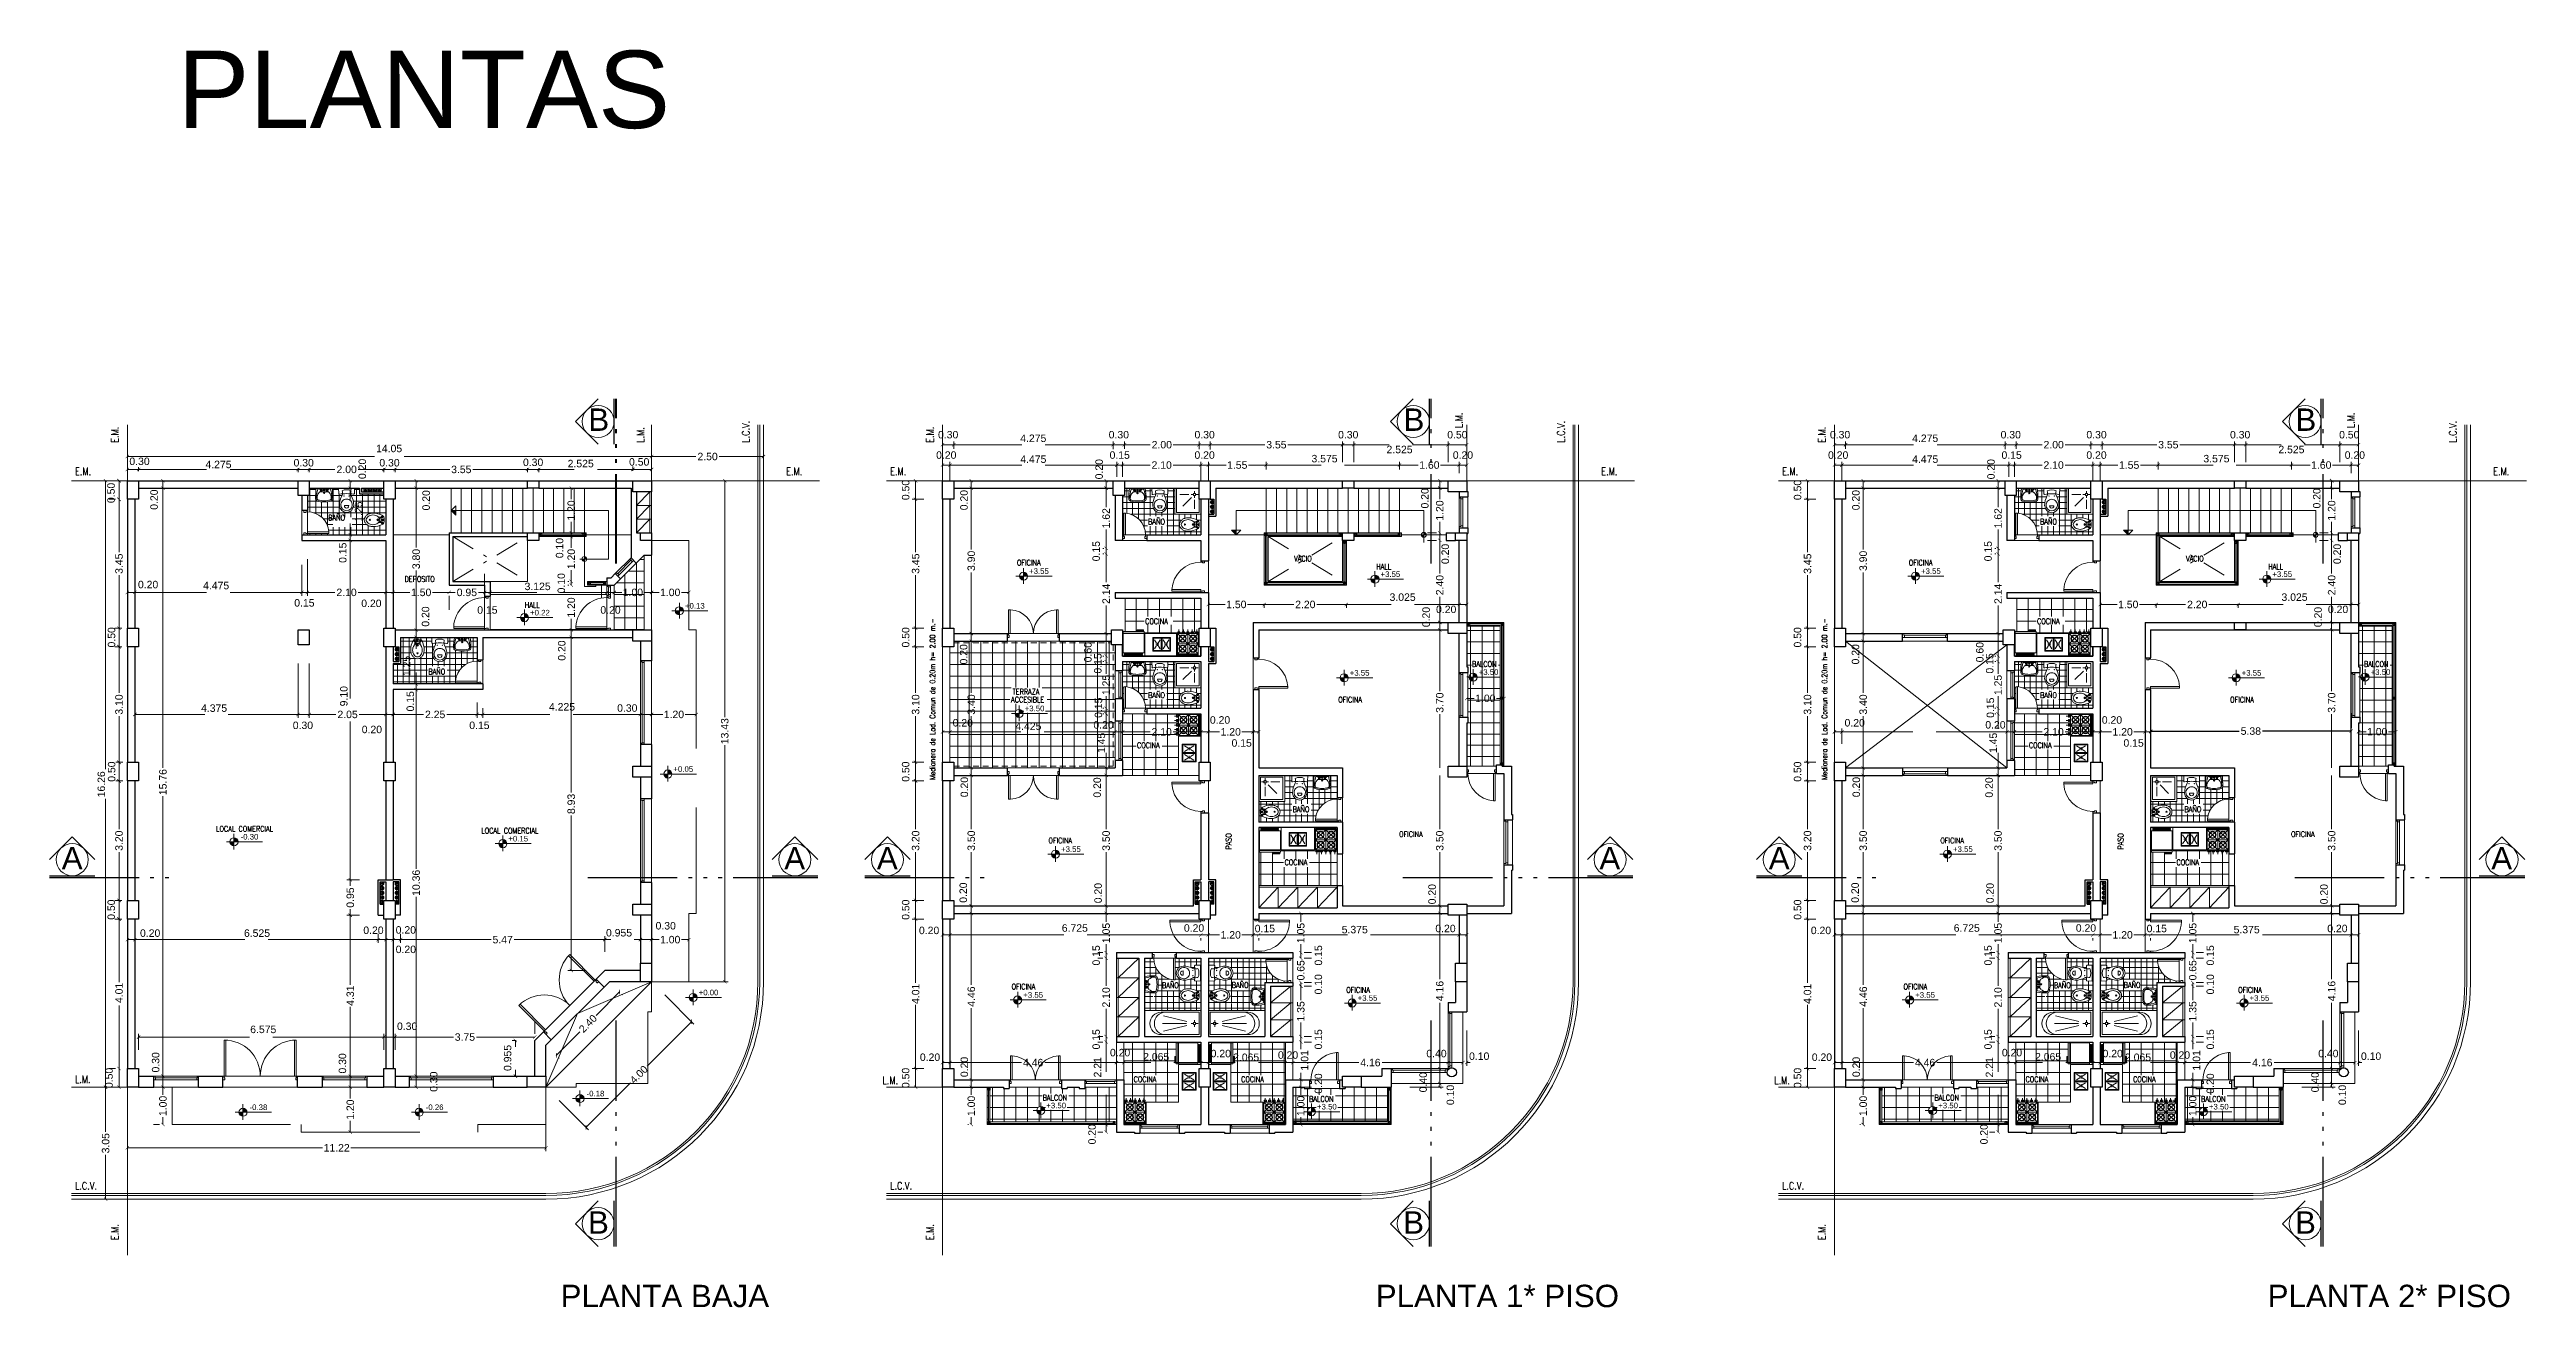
# Model space of a CAD drawing. Header units: millimetres. Extents: x 1578 to 2210, y 899 to 1032.
# Drawn here: x 1593.7 to 1660, y 981.7 to 1015.4 of the extents above; entities that cross this region are included whole.
import ezdxf

# ---------------------------------------------------------------- set-up
doc = ezdxf.new("R2010")
doc.units = ezdxf.units.MM
for name, pattern in [('ACAD_ISO05W100', [36, 24, -3, 0, -3, 0, -3, 0, -3]), ('DASHDOT2', [12.7, 6.35, -3.175, 0, -3.175]), ('HIDDEN2', [4.7625, 3.175, -1.5875])]:
    doc.linetypes.add(name, pattern=pattern)
for name, color, linetype, lineweight in [('CARPINTERIA', 7, 'Continuous', 18), ('COTAS', 7, 'Continuous', 15), ('EJES', 7, 'DASHDOT2', 13), ('ESTRUCTURA', 3, 'Continuous', 30), ('LINEA DE CORTE', 7, 'ACAD_ISO05W100', 60), ('MUROS', 1, 'Continuous', 30), ('PISOS', 9, 'Continuous', 9), ('SANITARIOS', 7, 'Continuous', 20), ('TECHOS', 7, 'HIDDEN2', 15), ('TRAMAS', 7, 'Continuous', 15), ('UMBRALES', 7, 'Continuous', 18)]:
    doc.layers.add(name, color=color, linetype=linetype, lineweight=lineweight)
doc.styles.add('ROMANS', font='romans', dxfattribs={"height": 0.06})
doc.styles.add('STYLE1', font='ARIAL.TTF')
doc.dimstyles.get("Standard").update_dxf_attribs({"dimscale": 0, "dimtxt": 0.2, "dimasz": 0.09, "dimexe": 0.09, "dimexo": 0.5, "dimgap": 0.05, "dimtad": 0, "dimzin": 0, "dimdsep": 46, "dimtxsty": 'STYLE1', "dimblk1": 'ARCHTICK', "dimblk2": 'ARCHTICK', "dimsah": 1, "dimcen": 0, "dimadec": 0, "dimazin": 0, "dimtfac": 1, "dimtofl": 0, "dimtmove": 2, "dimatfit": 3, "dimldrblk": 'ARCHTICK', "dimfxl": 1, "dimtolj": 1, "dimtzin": 0, "dimarcsym": 0})

msp = doc.modelspace()

# ---------------------------------------------------------------- texts
at = {"layer": 'COTAS', "style": 'ROMANS', "width": 0.8}
for s, height, p in [('E.M.', 0.2, (1595.501, 1004.846)), ('L.M.', 0.2, (1609.591, 1004.846)), ('L.C.V.', 0.2, (1612.416, 1004.846)), ('E.M.', 0.2, (1617.351, 1004.846)), ('L.M.', 0.2, (1631.529, 1005.239)), ('L.C.V.', 0.2, (1634.266, 1004.846)), ('E.M.', 0.2, (1641.259, 1004.846)), ('L.M.', 0.2, (1655.437, 1005.239)), ('L.C.V.', 0.2, (1658.174, 1004.846)), ('Medianera de Lad. Comun de 0.20m h= 2.00 m.-', 0.14, (1617.39, 995.808)), ('Medianera de Lad. Comun de 0.20m h= 2.00 m.-', 0.14, (1641.297, 995.808)), ('PASO', 0.15, (1625.332, 993.942)), ('PASO', 0.15, (1649.24, 993.942)), ('E.M.', 0.2, (1595.501, 983.471)), ('E.M.', 0.2, (1617.351, 983.471)), ('E.M.', 0.2, (1641.259, 983.471))]:
    msp.add_text(s, height=height, rotation=90, dxfattribs=at).set_placement(p)
at = {"layer": 'COTAS', "style": 'STYLE1'}
for s, height, p in [('14.05', 0.2, (1602.404, 1004.594)), ('2.50', 0.2, (1611.019, 1004.379)), ('0.30', 0.2, (1617.467, 1004.964)), ('4.275', 0.2, (1619.671, 1004.868)), ('0.30', 0.2, (1622.042, 1004.964)), ('2.00', 0.2, (1623.194, 1004.696)), ('0.30', 0.2, (1624.342, 1004.964)), ('3.55', 0.2, (1626.266, 1004.696)), ('2.525', 0.2, (1629.489, 1004.567)), ('0.30', 0.2, (1641.375, 1004.964)), ('4.275', 0.2, (1643.579, 1004.868)), ('0.30', 0.2, (1645.95, 1004.964)), ('2.00', 0.2, (1647.101, 1004.696)), ('0.30', 0.2, (1648.25, 1004.964)), ('3.55', 0.2, (1650.174, 1004.696)), ('2.525', 0.2, (1653.396, 1004.567)), ('0.30', 0.2, (1595.791, 1004.25)), ('4.275', 0.2, (1597.83, 1004.166)), ('0.30', 0.2, (1600.192, 1004.212)), ('2.00', 0.2, (1601.344, 1004.033)), ('0.30', 0.2, (1602.492, 1004.212)), ('3.55', 0.2, (1604.416, 1004.033)), ('0.30', 0.2, (1606.342, 1004.224)), ('2.525', 0.2, (1607.539, 1004.19)), ('0.50', 0.2, (1609.185, 1004.235)), ('4.475', 0.2, (1619.672, 1004.308)), ('3.575', 0.2, (1627.478, 1004.322)), ('4.475', 0.2, (1643.579, 1004.308)), ('3.575', 0.2, (1651.386, 1004.322)), ('+3.55', 0.15, (1619.908, 1001.332)), ('+3.55', 0.15, (1629.327, 1001.249)), ('+3.55', 0.15, (1643.816, 1001.332)), ('+3.55', 0.15, (1653.234, 1001.249)), ('0.20', 0.2, (1596.021, 1000.947)), ('4.475', 0.2, (1597.767, 1000.921)), ('0.15', 0.2, (1600.211, 1000.456)), ('0.20', 0.2, (1602.006, 1000.443)), ('3.125', 0.2, (1606.385, 1000.897)), ('3.025', 0.2, (1629.571, 1000.609)), ('3.025', 0.2, (1653.479, 1000.609)), ('+0.22', 0.15, (1606.531, 1000.218)), ('+0.13', 0.15, (1610.683, 1000.402)), ('0.20', 0.2, (1630.817, 1000.282)), ('0.20', 0.2, (1654.724, 1000.282)), ('+3.55', 0.15, (1628.503, 998.604)), ('+3.50', 0.15, (1631.96, 998.625)), ('+3.55', 0.15, (1652.411, 998.604)), ('+3.50', 0.15, (1655.868, 998.625)), ('4.375', 0.2, (1597.712, 997.634)), ('0.30', 0.2, (1600.171, 997.173)), ('2.05', 0.2, (1601.368, 997.465)), ('0.20', 0.2, (1602.02, 997.062)), ('0.15', 0.2, (1604.902, 997.173)), ('4.225', 0.2, (1607.038, 997.669)), ('0.30', 0.2, (1608.866, 997.637)), ('0.20', 0.2, (1617.859, 997.241)), ('4.425', 0.2, (1619.539, 997.148)), ('+3.50', 0.15, (1619.79, 997.651)), ('0.20', 0.2, (1621.632, 997.186)), ('0.20', 0.2, (1624.755, 997.317)), ('0.20', 0.2, (1641.767, 997.241)), ('0.20', 0.2, (1645.54, 997.186)), ('0.20', 0.2, (1648.663, 997.317)), ('0.15', 0.2, (1625.335, 996.7)), ('0.15', 0.2, (1649.243, 996.7)), ('+0.05', 0.15, (1610.374, 996.026)), ('-0.30', 0.15, (1598.772, 994.211)), ('+0.15', 0.15, (1605.95, 994.16)), ('+3.55', 0.15, (1620.765, 993.88)), ('+3.55', 0.15, (1644.673, 993.88)), ('0.30', 0.2, (1609.896, 991.8)), ('6.725', 0.2, (1620.785, 991.74)), ('0.20', 0.2, (1624.058, 991.74)), ('6.725', 0.2, (1644.693, 991.74)), ('0.20', 0.2, (1647.966, 991.74)), ('0.20', 0.2, (1596.076, 991.603)), ('6.525', 0.2, (1598.863, 991.603)), ('0.20', 0.2, (1602.062, 991.68)), ('0.20', 0.2, (1602.93, 991.689)), ('0.20', 0.2, (1602.93, 991.167)), ('0.955', 0.2, (1608.567, 991.613)), ('0.20', 0.2, (1616.956, 991.675)), ('0.15', 0.2, (1625.956, 991.726)), ('5.375', 0.2, (1628.288, 991.698)), ('0.20', 0.2, (1630.798, 991.727)), ('0.20', 0.2, (1640.863, 991.675)), ('0.15', 0.2, (1649.864, 991.726)), ('5.375', 0.2, (1652.196, 991.698)), ('0.20', 0.2, (1654.706, 991.727)), ('+0.00', 0.15, (1611.051, 990.035)), ('+3.55', 0.15, (1619.752, 989.97)), ('+3.55', 0.15, (1628.715, 989.888)), ('+3.55', 0.15, (1643.66, 989.97)), ('+3.55', 0.15, (1652.623, 989.888)), ('0.30', 0.2, (1602.965, 989.107)), ('6.575', 0.2, (1599.03, 989.022)), ('0.20', 0.2, (1616.981, 988.277)), ('2.065', 0.2, (1622.966, 988.289)), ('0.20', 0.2, (1624.775, 988.375)), ('2.065', 0.2, (1625.377, 988.275)), ('0.20', 0.2, (1626.578, 988.335)), ('0.40', 0.2, (1630.557, 988.375)), ('0.10', 0.2, (1631.702, 988.304)), ('0.20', 0.2, (1640.889, 988.277)), ('2.065', 0.2, (1646.874, 988.289)), ('0.20', 0.2, (1648.683, 988.375)), ('2.065', 0.2, (1649.284, 988.275)), ('0.20', 0.2, (1650.486, 988.335)), ('0.40', 0.2, (1654.464, 988.375)), ('0.10', 0.2, (1655.609, 988.304)), ('-0.18', 0.15, (1608.046, 987.327)), ('-0.38', 0.15, (1599.012, 986.96)), ('-0.26', 0.15, (1603.735, 986.96)), ('+3.50', 0.15, (1620.37, 987.007)), ('+3.50', 0.15, (1627.625, 986.975)), ('+3.50', 0.15, (1644.278, 987.007)), ('+3.50', 0.15, (1651.533, 986.975))]:
    msp.add_text(s, height=height, dxfattribs=at).set_placement(p)
at = {"layer": 'COTAS', "style": 'ROMANS', "width": 0.8}
for s, height, p in [('E.M.', 0.2, (1594.333, 1003.98)), ('E.M.', 0.2, (1613.396, 1003.98)), ('E.M.', 0.2, (1616.183, 1003.98)), ('E.M.', 0.2, (1635.246, 1003.98)), ('E.M.', 0.2, (1640.091, 1003.98)), ('E.M.', 0.2, (1659.154, 1003.98)), ('BAÑO', 0.15, (1601.121, 1002.763)), ('BAÑO', 0.15, (1623.1, 1002.656)), ('BAÑO', 0.15, (1647.008, 1002.656)), ('DEPOSITO', 0.15, (1603.168, 1001.12)), ('OFICINA', 0.15, (1619.582, 1001.557)), ('VACIO', 0.15, (1627.013, 1001.667)), ('HALL', 0.15, (1629.215, 1001.453)), ('OFICINA', 0.15, (1643.49, 1001.557)), ('VACIO', 0.15, (1650.921, 1001.667)), ('HALL', 0.15, (1653.123, 1001.453)), ('HALL', 0.15, (1606.392, 1000.42)), ('COCINA', 0.15, (1623.019, 999.986)), ('COCINA', 0.15, (1646.926, 999.986)), ('BAÑO', 0.15, (1603.806, 998.639)), ('BALCON', 0.15, (1631.781, 998.841)), ('BALCON', 0.15, (1655.689, 998.841)), ('ACCESIBLE', 0.15, (1619.426, 997.886)), ('TERRAZA', 0.15, (1619.464, 998.097)), ('BAÑO', 0.15, (1623.1, 998.006)), ('OFICINA', 0.15, (1628.196, 997.884)), ('BAÑO', 0.15, (1647.008, 998.006)), ('OFICINA', 0.15, (1652.103, 997.884)), ('COCINA', 0.15, (1622.8, 996.665)), ('COCINA', 0.15, (1646.708, 996.665)), ('BAÑO', 0.15, (1626.971, 994.947)), ('BAÑO', 0.15, (1650.879, 994.947)), ('LOCAL COMERCIAL', 0.15, (1598.115, 994.424)), ('LOCAL COMERCIAL', 0.15, (1605.224, 994.374)), ('OFICINA', 0.15, (1620.427, 994.11)), ('OFICINA', 0.15, (1629.826, 994.281)), ('OFICINA', 0.15, (1644.335, 994.11)), ('OFICINA', 0.15, (1653.734, 994.281)), ('COCINA', 0.15, (1626.757, 993.525)), ('COCINA', 0.15, (1650.664, 993.525)), ('OFICINA', 0.15, (1619.439, 990.195)), ('BAÑO', 0.15, (1623.47, 990.23)), ('BAÑO', 0.15, (1625.34, 990.235)), ('OFICINA', 0.15, (1628.41, 990.104)), ('OFICINA', 0.15, (1643.347, 990.195)), ('BAÑO', 0.15, (1647.378, 990.23)), ('BAÑO', 0.15, (1649.248, 990.235)), ('OFICINA', 0.15, (1652.318, 990.104)), ('L.M.', 0.2, (1594.333, 987.685)), ('L.M.', 0.2, (1615.977, 987.656)), ('BALCON', 0.15, (1620.27, 987.214)), ('COCINA', 0.15, (1622.711, 987.711)), ('COCINA', 0.15, (1625.593, 987.711)), ('BALCON', 0.15, (1627.413, 987.182)), ('L.M.', 0.2, (1639.884, 987.656)), ('BALCON', 0.15, (1644.178, 987.214)), ('COCINA', 0.15, (1646.619, 987.711)), ('COCINA', 0.15, (1649.501, 987.711)), ('BALCON', 0.15, (1651.321, 987.182)), ('L.C.V.', 0.2, (1594.333, 984.826)), ('L.C.V.', 0.2, (1616.183, 984.826)), ('L.C.V.', 0.2, (1640.091, 984.826))]:
    msp.add_text(s, height=height, dxfattribs=at).set_placement(p)
at = {"layer": 'COTAS', "style": 'STYLE1'}
for s, p in [('0.20', (1602.133, 1003.875)), ('0.20', (1621.885, 1003.867)), ('0.20', (1645.792, 1003.867)), ('0.50', (1595.399, 1003.231)), ('0.20', (1596.553, 1003.051)), ('1.25', (1602.035, 1002.731)), ('0.20', (1603.845, 1003.033)), ('0.20', (1618.262, 1003.038)), ('0.20', (1630.616, 1003.086)), ('0.20', (1642.17, 1003.038)), ('0.20', (1654.524, 1003.086)), ('0.15', (1601.61, 1001.627)), ('0.10', (1607.422, 1001.753)), ('0.20', (1631.163, 1001.595)), ('0.20', (1655.071, 1001.595)), ('3.45', (1595.612, 1001.333)), ('0.20', (1603.829, 999.917)), ('0.20', (1630.65, 999.904)), ('0.20', (1654.558, 999.904)), ('0.50', (1595.412, 999.36)), ('0.20', (1607.481, 999.005)), ('0.20', (1618.253, 998.905)), ('0.60', (1621.584, 998.962)), ('0.20', (1642.16, 998.905)), ('0.60', (1645.492, 998.962)), ('1.25', (1603.322, 998.593)), ('0.15', (1621.85, 998.66)), ('0.15', (1645.758, 998.66)), ('3.10', (1595.612, 997.559)), ('9.10', (1601.639, 997.782)), ('0.15', (1603.42, 997.645)), ('0.15', (1621.867, 997.473)), ('0.15', (1645.775, 997.473)), ('1.45', (1621.945, 996.53)), ('1.45', (1645.852, 996.53)), ('16.26', (1595.138, 995.342)), ('0.50', (1595.414, 995.76)), ('0.20', (1618.272, 995.346)), ('0.20', (1621.833, 995.335)), ('0.20', (1642.18, 995.346)), ('0.20', (1645.741, 995.335)), ('3.20', (1595.612, 993.909)), ('0.20', (1618.243, 992.516)), ('0.20', (1621.858, 992.504)), ('0.20', (1630.81, 992.475)), ('0.20', (1642.15, 992.516)), ('0.20', (1645.766, 992.504)), ('0.20', (1654.718, 992.475)), ('0.50', (1595.404, 992.06)), ('4.01', (1595.612, 989.828)), ('0.955', (1606.029, 988.007)), ('0.30', (1596.594, 987.967)), ('0.30', (1601.602, 987.939)), ('0.20', (1618.272, 987.843)), ('2.21', (1621.843, 987.834)), ('1.01', (1627.392, 988.02)), ('0.40', (1630.57, 987.434)), ('0.20', (1642.179, 987.843)), ('2.21', (1645.75, 987.834)), ('1.01', (1651.3, 988.02)), ('0.40', (1654.478, 987.434)), ('0.10', (1631.3, 987.093)), ('0.10', (1655.208, 987.093)), ('3.05', (1595.253, 985.798)), ('0.20', (1621.695, 986.039)), ('0.20', (1645.603, 986.039))]:
    msp.add_text(s, height=0.2, rotation=90, dxfattribs=at).set_placement(p)
at = {"layer": 'COTAS', "ltscale": 0.05, "char_height": 0.2, "attachment_point": 5, "style": 'STYLE1'}
for s, insert in [('\\A1;0.20', (1617.688, 1004.516)), ('\\A1;0.15', (1622.338, 1004.516)), ('\\A1;0.20', (1624.613, 1004.516)), ('\\A1;0.30', (1628.463, 1005.062)), ('\\A1;0.50', (1631.388, 1005.062)), ('\\A1;0.20', (1631.538, 1004.516)), ('\\A1;0.20', (1641.596, 1004.516)), ('\\A1;0.15', (1646.246, 1004.516)), ('\\A1;0.20', (1648.521, 1004.516)), ('\\A1;0.30', (1652.371, 1005.062)), ('\\A1;0.50', (1655.296, 1005.062)), ('\\A1;0.20', (1655.446, 1004.516)), ('\\A1;2.10', (1623.463, 1004.249)), ('\\A1;1.55', (1625.488, 1004.249)), ('\\A1;1.60', (1630.638, 1004.249)), ('\\A1;2.10', (1647.371, 1004.249)), ('\\A1;1.55', (1649.396, 1004.249)), ('\\A1;1.60', (1654.546, 1004.249)), ('\\A1;2.10', (1601.613, 1000.835)), ('\\A1;1.50', (1603.613, 1000.835)), ('\\A1;0.95', (1604.838, 1000.835)), ('\\A1;1.00', (1609.288, 1000.835)), ('\\A1;1.00', (1610.288, 1000.835)), ('\\A1;1.50', (1625.463, 1000.512)), ('\\A1;2.20', (1627.313, 1000.512)), ('\\A1;1.50', (1649.371, 1000.512)), ('\\A1;2.20', (1651.221, 1000.512)), ('\\A1;0.15', (1605.388, 1000.364)), ('\\A1;0.20', (1608.688, 1000.364)), ('\\A1;1.00', (1632.138, 997.995)), ('\\A1;2.25', (1603.988, 997.564)), ('\\A1;1.20', (1610.388, 997.564)), ('\\A1;2.10', (1623.463, 997.097)), ('\\A1;1.20', (1625.313, 997.097)), ('\\A1;2.10', (1647.371, 997.097)), ('\\A1;1.20', (1649.221, 997.097)), ('\\A1;1.00', (1656.046, 997.101)), ('\\A1;5.47', (1605.798, 991.528)), ('\\A1;1.00', (1610.288, 991.528)), ('\\A1;1.20', (1625.313, 991.655)), ('\\A1;1.20', (1649.221, 991.655)), ('\\A1;3.75', (1604.785, 988.916)), ('\\A1;4.46', (1620.018, 988.232)), ('\\A1;0.20', (1622.348, 988.499)), ('\\A1;4.16', (1629.058, 988.232)), ('\\A1;4.46', (1643.926, 988.232)), ('\\A1;0.20', (1646.256, 988.499)), ('\\A1;4.16', (1652.966, 988.232))]:
    msp.add_mtext(s, dxfattribs=dict(at, insert=insert))
for s, insert, rotation in [('\\A1;1.20', (1607.636, 1003.031), 90), ('\\A1;0.50', (1616.6, 1003.581), 90), ('\\A1;1.20', (1630.917, 1003.031), 90), ('\\A1;0.50', (1640.508, 1003.581), 90), ('\\A1;1.20', (1654.824, 1003.031), 90), ('\\A1;1.62', (1621.974, 1002.823), 90), ('\\A1;1.62', (1645.882, 1002.823), 90), ('\\A1;3.80', (1603.479, 1001.731), 90), ('\\A1;1.20', (1607.636, 1001.731), 90), ('\\A1;3.90', (1618.359, 1001.681), 90), ('\\A1;0.15', (1621.707, 1001.941), 90), ('\\A1;3.90', (1642.267, 1001.681), 90), ('\\A1;0.15', (1645.615, 1001.941), 90), ('\\A1;0.10', (1607.369, 1001.081), 90), ('\\A1;3.45', (1616.867, 1001.606), 90), ('\\A1;2.40', (1630.917, 1001.031), 90), ('\\A1;3.45', (1640.775, 1001.606), 90), ('\\A1;2.40', (1654.824, 1001.031), 90), ('\\A1;1.20', (1607.636, 1000.431), 90), ('\\A1;2.14', (1621.974, 1000.798), 90), ('\\A1;2.14', (1645.882, 1000.798), 90), ('\\A1;0.50', (1616.6, 999.631), 90), ('\\A1;0.50', (1640.508, 999.631), 90), ('\\A1;1.25', (1621.974, 998.356), 90), ('\\A1;1.25', (1645.882, 998.356), 90), ('\\A1;3.10', (1616.867, 997.831), 90), ('\\A1;3.40', (1618.359, 997.831), 90), ('\\A1;3.70', (1630.917, 997.881), 90), ('\\A1;3.10', (1640.775, 997.831), 90), ('\\A1;3.40', (1642.267, 997.831), 90), ('\\A1;3.70', (1654.824, 997.881), 90), ('\\A1;15.76', (1596.691, 995.751), 90), ('\\A1;0.50', (1616.6, 996.031), 90), ('\\A1;0.50', (1640.508, 996.031), 90), ('\\A1;8.93', (1607.636, 995.166), 90), ('\\A1;3.20', (1616.867, 994.181), 90), ('\\A1;3.50', (1618.359, 994.181), 90), ('\\A1;3.50', (1621.974, 994.181), 90), ('\\A1;3.50', (1630.917, 994.181), 90), ('\\A1;3.20', (1640.775, 994.181), 90), ('\\A1;3.50', (1642.267, 994.181), 90), ('\\A1;3.50', (1645.882, 994.181), 90), ('\\A1;3.50', (1654.824, 994.181), 90), ('\\A1;10.36', (1603.479, 993.051), 90), ('\\A1;0.95', (1601.713, 992.656), 90), ('\\A1;0.50', (1616.6, 992.331), 90), ('\\A1;1.05', (1621.974, 991.706), 90), ('\\A1;1.05', (1627.192, 991.706), 90), ('\\A1;0.50', (1640.508, 992.331), 90), ('\\A1;1.05', (1645.882, 991.706), 90), ('\\A1;1.05', (1651.1, 991.706), 90), ('\\A1;0.15', (1621.707, 991.106), 90), ('\\A1;0.15', (1627.664, 991.106), 90), ('\\A1;0.15', (1645.615, 991.106), 90), ('\\A1;0.15', (1651.571, 991.106), 90), ('\\A1;0.65', (1627.192, 990.706), 90), ('\\A1;0.65', (1651.1, 990.706), 90), ('\\A1;4.31', (1601.713, 990.026), 90), ('\\A1;4.01', (1616.867, 990.076), 90), ('\\A1;4.46', (1618.359, 990.001), 90), ('\\A1;2.10', (1621.974, 989.981), 90), ('\\A1;0.10', (1627.664, 990.331), 90), ('\\A1;4.16', (1630.917, 990.151), 90), ('\\A1;4.01', (1640.775, 990.076), 90), ('\\A1;4.46', (1642.267, 990.001), 90), ('\\A1;2.10', (1645.882, 989.981), 90), ('\\A1;0.10', (1651.571, 990.331), 90), ('\\A1;4.16', (1654.824, 990.151), 90), ('\\A1;2.40', (1608.083, 989.276), 45), ('\\A1;1.35', (1627.192, 989.606), 90), ('\\A1;1.35', (1651.1, 989.606), 90), ('\\A1;0.15', (1621.707, 988.856), 90), ('\\A1;0.15', (1627.664, 988.856), 90), ('\\A1;0.15', (1645.615, 988.856), 90), ('\\A1;0.15', (1651.571, 988.856), 90), ('\\A1;0.50', (1595.246, 987.821), 90), ('\\A1;0.30', (1603.95, 987.721), 90), ('\\A1;0.50', (1616.6, 987.821), 90), ('\\A1;0.50', (1640.508, 987.821), 90), ('\\A1;1.00', (1596.691, 987.071), 90), ('\\A1;1.00', (1618.359, 987.071), 90), ('\\A1;1.00', (1627.192, 987.071), 90), ('\\A1;0.20', (1627.664, 987.671), 90), ('\\A1;1.00', (1642.267, 987.071), 90), ('\\A1;1.00', (1651.1, 987.071), 90), ('\\A1;0.20', (1651.571, 987.671), 90), ('\\A1;1.20', (1601.713, 986.971), 90)]:
    msp.add_mtext(s, dxfattribs=dict(at, insert=insert, rotation=rotation))
at = {"layer": 'COTAS', "ltscale": 0.1, "char_height": 0.2, "attachment_point": 5, "style": 'STYLE1'}
for s, insert, rotation in [('\\A1;13.43', (1611.751, 997.116), 90), ('\\A1;4.00', (1609.447, 987.912), 45)]:
    msp.add_mtext(s, dxfattribs=dict(at, insert=insert, rotation=rotation))
at = {"layer": 'COTAS', "ltscale": 0.1, "insert": (1601.348, 985.948), "char_height": 0.2, "attachment_point": 5, "style": 'STYLE1'}
msp.add_mtext('\\A1;11.22', dxfattribs=at)
at = {"layer": 'MUROS', "color": 0, "style": 'STYLE1'}
for s, height, p in [('PLANTAS', 2.0754, (1597.076, 1013.282)), ('PLANTA BAJA', 0.6, (1607.351, 981.677)), ('PLANTA 1* PISO', 0.6, (1629.201, 981.677)), ('PLANTA 2* PISO', 0.6, (1653.109, 981.677))]:
    msp.add_text(s, height=height, dxfattribs=at).set_placement(p)
at = {"layer": 'MUROS', "color": 0, "ltscale": 0.15, "style": 'STYLE1'}
for s, p in [('B', (1608.094, 1005.166)), ('B', (1629.944, 1005.166)), ('B', (1653.852, 1005.166)), ('A', (1593.978, 993.414)), ('A', (1613.345, 993.411)), ('A', (1615.828, 993.414)), ('A', (1635.195, 993.411)), ('A', (1639.736, 993.414)), ('A', (1659.102, 993.411)), ('B', (1608.085, 983.646)), ('B', (1629.935, 983.646)), ('B', (1653.842, 983.646))]:
    msp.add_text(s, height=0.6, dxfattribs=at).set_placement(p)

# ---------------------------------------------------------------- blocks, each defined once
blk = doc.blocks.new('_ARCHTICK')
at = {"color": 0, "linetype": 'ByBlock', "const_width": 0.15}
blk.add_lwpolyline([(-0.5, -0.5), (0.5, 0.5)], dxfattribs=at)
blk = doc.blocks.new('*D102')
at = {"color": 0, "lineweight": -2}
for p, q in [((1649.971, 997.597), (1649.971, 997.208)), ((1655.346, 997.597), (1655.346, 997.208)), ((1649.971, 997.118), (1652.348, 997.118)), ((1655.346, 997.118), (1652.968, 997.118))]:
    blk.add_line(p, q, dxfattribs=at)
at = {"layer": 'DEFPOINTS', "color": 0}
for p in [(1649.971, 997.097), (1655.346, 997.118), (1655.346, 997.097)]:
    blk.add_point(p, dxfattribs=at)
at = {"color": 0, "lineweight": -2, "xscale": 0.09, "yscale": 0.09, "zscale": 0.09, "rotation": 180}
blk.add_blockref('_ARCHTICK', (1649.971, 997.118), dxfattribs=at)
at = {"color": 0, "lineweight": -2, "xscale": 0.09, "yscale": 0.09, "zscale": 0.09}
blk.add_blockref('_ARCHTICK', (1655.346, 997.118), dxfattribs=at)
at = {"color": 0, "insert": (1652.658, 997.118), "char_height": 0.2, "attachment_point": 5, "style": 'STYLE1'}
blk.add_mtext('\\A1;5.38', dxfattribs=at)

# ---------------------------------------------------------------- dimensions: what is measured, and where the dimension line sits
dim = msp.add_linear_dim(base=(1655.345705032, 997.117760517), p1=(1649.970705032, 997.097419481), p2=(1655.345705032, 997.097419481), dimstyle='Standard', override={"dimscale": 1})
dim.commit()
dim.dimension.update_dxf_attribs({"geometry": '*D102', "text_midpoint": (1652.658205032, 997.117760517)})

# ---------------------------------------------------------------- hatches: boundary and pattern name
at = {"layer": 'COTAS', "ltscale": 0.1}
for points in [[(1604.538, 1003.031), (1604.413, 1003.031), (1604.538, 1002.906)], [(1625.338, 1002.506), (1625.463, 1002.381), (1625.463, 1002.506)], [(1649.246, 1002.506), (1649.371, 1002.381), (1649.371, 1002.506)]]:
    msp.add_hatch(color=256, dxfattribs=at).paths.add_polyline_path(points)
h = msp.add_hatch(color=256, dxfattribs=at)
h.paths.add_polyline_path([(1630.488, 1002.381), (1630.422, 1002.381, 0.414214), (1630.488, 1002.315)])
h.paths.add_polyline_path([(1630.488, 1002.446), (1630.488, 1002.381), (1630.554, 1002.381, 0.414214)])
h = msp.add_hatch(color=256, dxfattribs=at)
h.paths.add_polyline_path([(1654.396, 1002.381), (1654.33, 1002.381, 0.414214), (1654.396, 1002.315)])
h.paths.add_polyline_path([(1654.396, 1002.446), (1654.396, 1002.381), (1654.462, 1002.381, 0.414214)])
at = {"layer": 'COTAS', "ltscale": 0.05}
h = msp.add_hatch(color=256, dxfattribs=at)
h.paths.add_polyline_path([(1607.988, 1001.731), (1607.922, 1001.731, 0.414214), (1607.988, 1001.665)])
h.paths.add_polyline_path([(1607.988, 1001.796), (1607.988, 1001.731), (1608.054, 1001.731, 0.414214)])
at = {"layer": 'COTAS', "ltscale": 0.1}
h = msp.add_hatch(color=256, dxfattribs=at)
h.paths.add_polyline_path([(1619.76, 1001.273), (1619.651, 1001.273, 0.414214), (1619.76, 1001.164)])
h.paths.add_polyline_path([(1619.76, 1001.382), (1619.76, 1001.273), (1619.869, 1001.273, 0.414214)])
h = msp.add_hatch(color=256, dxfattribs=at)
h.paths.add_polyline_path([(1629.179, 1001.191), (1629.07, 1001.191, 0.414214), (1629.179, 1001.082)])
h.paths.add_polyline_path([(1629.179, 1001.299), (1629.179, 1001.191), (1629.287, 1001.191, 0.414214)])
h = msp.add_hatch(color=256, dxfattribs=at)
h.paths.add_polyline_path([(1643.668, 1001.273), (1643.559, 1001.273, 0.414214), (1643.668, 1001.164)])
h.paths.add_polyline_path([(1643.668, 1001.382), (1643.668, 1001.273), (1643.776, 1001.273, 0.414214)])
h = msp.add_hatch(color=256, dxfattribs=at)
h.paths.add_polyline_path([(1653.086, 1001.191), (1652.978, 1001.191, 0.414214), (1653.086, 1001.082)])
h.paths.add_polyline_path([(1653.086, 1001.299), (1653.086, 1001.191), (1653.195, 1001.191, 0.414214)])
h = msp.add_hatch(color=256, dxfattribs=at)
h.paths.add_polyline_path([(1606.381, 1000.16), (1606.273, 1000.16, 0.414214), (1606.381, 1000.051)])
h.paths.add_polyline_path([(1606.381, 1000.268), (1606.381, 1000.16), (1606.49, 1000.16, 0.414214)])
h = msp.add_hatch(color=256, dxfattribs=at)
h.paths.add_polyline_path([(1610.535, 1000.343), (1610.426, 1000.343, 0.414214), (1610.535, 1000.234)])
h.paths.add_polyline_path([(1610.535, 1000.452), (1610.535, 1000.343), (1610.643, 1000.343, 0.414214)])
h = msp.add_hatch(color=256, dxfattribs=at)
h.paths.add_polyline_path([(1628.355, 998.545), (1628.247, 998.545, 0.414214), (1628.355, 998.437)])
h.paths.add_polyline_path([(1628.355, 998.654), (1628.355, 998.545), (1628.464, 998.545, 0.414214)])
h = msp.add_hatch(color=256, dxfattribs=at)
h.paths.add_polyline_path([(1631.811, 998.566), (1631.703, 998.566, 0.414214), (1631.811, 998.457)])
h.paths.add_polyline_path([(1631.811, 998.675), (1631.811, 998.566), (1631.92, 998.566, 0.414214)])
h = msp.add_hatch(color=256, dxfattribs=at)
h.paths.add_polyline_path([(1652.263, 998.545), (1652.155, 998.545, 0.414214), (1652.263, 998.437)])
h.paths.add_polyline_path([(1652.263, 998.654), (1652.263, 998.545), (1652.372, 998.545, 0.414214)])
h = msp.add_hatch(color=256, dxfattribs=at)
h.paths.add_polyline_path([(1655.719, 998.566), (1655.61, 998.566, 0.414214), (1655.719, 998.457)])
h.paths.add_polyline_path([(1655.719, 998.675), (1655.719, 998.566), (1655.828, 998.566, 0.414214)])
h = msp.add_hatch(color=256, dxfattribs=at)
h.paths.add_polyline_path([(1619.642, 997.592), (1619.533, 997.592, 0.414214), (1619.642, 997.483)])
h.paths.add_polyline_path([(1619.642, 997.701), (1619.642, 997.592), (1619.75, 997.592, 0.414214)])
h = msp.add_hatch(color=256, dxfattribs=at)
h.paths.add_polyline_path([(1610.226, 995.967), (1610.117, 995.967, 0.414214), (1610.226, 995.858)])
h.paths.add_polyline_path([(1610.226, 996.076), (1610.226, 995.967), (1610.335, 995.967, 0.414214)])
h = msp.add_hatch(color=256, dxfattribs=at)
h.paths.add_polyline_path([(1598.594, 994.152), (1598.486, 994.152, 0.414214), (1598.594, 994.043)])
h.paths.add_polyline_path([(1598.594, 994.261), (1598.594, 994.152), (1598.703, 994.152, 0.414214)])
h = msp.add_hatch(color=256, dxfattribs=at)
h.paths.add_polyline_path([(1605.802, 994.102), (1605.693, 994.102, 0.414214), (1605.802, 993.993)])
h.paths.add_polyline_path([(1605.802, 994.21), (1605.802, 994.102), (1605.911, 994.102, 0.414214)])
h = msp.add_hatch(color=256, dxfattribs=at)
h.paths.add_polyline_path([(1620.617, 993.821), (1620.508, 993.821, 0.414214), (1620.617, 993.713)])
h.paths.add_polyline_path([(1620.617, 993.93), (1620.617, 993.821), (1620.726, 993.821, 0.414214)])
h = msp.add_hatch(color=256, dxfattribs=at)
h.paths.add_polyline_path([(1644.525, 993.821), (1644.416, 993.821, 0.414214), (1644.525, 993.713)])
h.paths.add_polyline_path([(1644.525, 993.93), (1644.525, 993.821), (1644.634, 993.821, 0.414214)])
h = msp.add_hatch(color=256, dxfattribs=at)
h.paths.add_polyline_path([(1610.902, 989.976), (1610.793, 989.976, 0.414214), (1610.902, 989.868)])
h.paths.add_polyline_path([(1610.902, 990.085), (1610.902, 989.976), (1611.011, 989.976, 0.414214)])
h = msp.add_hatch(color=256, dxfattribs=at)
h.paths.add_polyline_path([(1619.604, 989.912), (1619.495, 989.912, 0.414214), (1619.604, 989.803)])
h.paths.add_polyline_path([(1619.604, 990.02), (1619.604, 989.912), (1619.713, 989.912, 0.414214)])
h = msp.add_hatch(color=256, dxfattribs=at)
h.paths.add_polyline_path([(1643.512, 989.912), (1643.403, 989.912, 0.414214), (1643.512, 989.803)])
h.paths.add_polyline_path([(1643.512, 990.02), (1643.512, 989.912), (1643.621, 989.912, 0.414214)])
h = msp.add_hatch(color=256, dxfattribs=at)
h.paths.add_polyline_path([(1628.567, 989.829), (1628.459, 989.829, 0.414214), (1628.567, 989.72)])
h.paths.add_polyline_path([(1628.567, 989.938), (1628.567, 989.829), (1628.676, 989.829, 0.414214)])
h = msp.add_hatch(color=256, dxfattribs=at)
h.paths.add_polyline_path([(1652.475, 989.829), (1652.366, 989.829, 0.414214), (1652.475, 989.72)])
h.paths.add_polyline_path([(1652.475, 989.938), (1652.475, 989.829), (1652.584, 989.829, 0.414214)])
h = msp.add_hatch(color=256, dxfattribs=at)
h.paths.add_polyline_path([(1607.869, 987.268), (1607.76, 987.268, 0.414214), (1607.869, 987.159)])
h.paths.add_polyline_path([(1607.869, 987.377), (1607.869, 987.268), (1607.977, 987.268, 0.414214)])
h = msp.add_hatch(color=256, dxfattribs=at)
h.paths.add_polyline_path([(1598.835, 986.901), (1598.726, 986.901, 0.414214), (1598.835, 986.792)])
h.paths.add_polyline_path([(1598.835, 987.01), (1598.835, 986.901), (1598.943, 986.901, 0.414214)])
h = msp.add_hatch(color=256, dxfattribs=at)
h.paths.add_polyline_path([(1603.558, 986.901), (1603.449, 986.901, 0.414214), (1603.558, 986.792)])
h.paths.add_polyline_path([(1603.558, 987.01), (1603.558, 986.901), (1603.666, 986.901, 0.414214)])
h = msp.add_hatch(color=256, dxfattribs=at)
h.paths.add_polyline_path([(1620.221, 986.948), (1620.113, 986.948, 0.414214), (1620.221, 986.839)])
h.paths.add_polyline_path([(1620.221, 987.057), (1620.221, 986.948), (1620.33, 986.948, 0.414214)])
h = msp.add_hatch(color=256, dxfattribs=at)
h.paths.add_polyline_path([(1627.477, 986.916), (1627.368, 986.916, 0.414214), (1627.477, 986.807)])
h.paths.add_polyline_path([(1627.477, 987.025), (1627.477, 986.916), (1627.586, 986.916, 0.414214)])
h = msp.add_hatch(color=256, dxfattribs=at)
h.paths.add_polyline_path([(1644.129, 986.948), (1644.02, 986.948, 0.414214), (1644.129, 986.839)])
h.paths.add_polyline_path([(1644.129, 987.057), (1644.129, 986.948), (1644.238, 986.948, 0.414214)])
h = msp.add_hatch(color=256, dxfattribs=at)
h.paths.add_polyline_path([(1651.385, 986.916), (1651.276, 986.916, 0.414214), (1651.385, 986.807)])
h.paths.add_polyline_path([(1651.385, 987.025), (1651.385, 986.916), (1651.493, 986.916, 0.414214)])

# ---------------------------------------------------------------- linework, layer by layer
at = {"color": 0, "linetype": 'ByBlock', "const_width": 0.0135}
for points in [[(1617.633, 1004.84), (1617.543, 1004.75)], [(1617.843, 1004.75), (1617.933, 1004.84)], [(1617.933, 1004.84), (1617.843, 1004.75)], [(1622.208, 1004.84), (1622.118, 1004.75)], [(1622.118, 1004.75), (1622.208, 1004.84)], [(1622.508, 1004.84), (1622.418, 1004.75)], [(1622.418, 1004.75), (1622.508, 1004.84)], [(1624.508, 1004.84), (1624.418, 1004.75)], [(1624.418, 1004.75), (1624.508, 1004.84)], [(1624.808, 1004.84), (1624.718, 1004.75)], [(1624.718, 1004.75), (1624.808, 1004.84)], [(1628.268, 1004.75), (1628.358, 1004.84)], [(1628.658, 1004.84), (1628.568, 1004.75)], [(1631.093, 1004.75), (1631.183, 1004.84)], [(1641.541, 1004.84), (1641.451, 1004.75)], [(1641.751, 1004.75), (1641.841, 1004.84)], [(1641.841, 1004.84), (1641.751, 1004.75)], [(1646.116, 1004.84), (1646.026, 1004.75)], [(1646.026, 1004.75), (1646.116, 1004.84)], [(1646.416, 1004.84), (1646.326, 1004.75)], [(1646.326, 1004.75), (1646.416, 1004.84)], [(1648.416, 1004.84), (1648.326, 1004.75)], [(1648.326, 1004.75), (1648.416, 1004.84)], [(1648.716, 1004.84), (1648.626, 1004.75)], [(1648.626, 1004.75), (1648.716, 1004.84)], [(1652.176, 1004.75), (1652.266, 1004.84)], [(1652.566, 1004.84), (1652.476, 1004.75)], [(1655.001, 1004.75), (1655.091, 1004.84)], [(1595.783, 1004.523), (1595.693, 1004.433)], [(1595.783, 1004.177), (1595.693, 1004.087)], [(1595.993, 1004.087), (1596.083, 1004.177)], [(1596.083, 1004.177), (1595.993, 1004.087)], [(1600.358, 1004.177), (1600.268, 1004.087)], [(1600.268, 1004.087), (1600.358, 1004.177)], [(1600.658, 1004.177), (1600.568, 1004.087)], [(1600.568, 1004.087), (1600.658, 1004.177)], [(1602.568, 1004.087), (1602.658, 1004.177)], [(1602.658, 1004.177), (1602.568, 1004.087)], [(1602.868, 1004.087), (1602.958, 1004.177)], [(1602.958, 1004.177), (1602.868, 1004.087)], [(1606.418, 1004.087), (1606.508, 1004.177)], [(1606.508, 1004.177), (1606.418, 1004.087)], [(1606.718, 1004.087), (1606.808, 1004.177)], [(1606.808, 1004.177), (1606.718, 1004.087)], [(1609.243, 1004.087), (1609.333, 1004.177)], [(1609.333, 1004.177), (1609.243, 1004.087)], [(1609.833, 1004.523), (1609.743, 1004.433)], [(1609.743, 1004.433), (1609.833, 1004.523)], [(1609.743, 1004.087), (1609.833, 1004.177)], [(1612.743, 1004.433), (1612.833, 1004.523)], [(1617.833, 1004.294), (1617.743, 1004.204)], [(1622.218, 1004.204), (1622.308, 1004.294)], [(1626.308, 1004.294), (1626.218, 1004.204)], [(1629.793, 1004.204), (1629.883, 1004.294)], [(1641.741, 1004.294), (1641.651, 1004.204)], [(1646.126, 1004.204), (1646.216, 1004.294)], [(1650.216, 1004.294), (1650.126, 1004.204)], [(1653.701, 1004.204), (1653.791, 1004.294)], [(1595.199, 1003.786), (1595.109, 1003.876)], [(1595.558, 1003.786), (1595.468, 1003.876)], [(1595.558, 1003.286), (1595.468, 1003.376)], [(1595.468, 1003.376), (1595.558, 1003.286)], [(1596.736, 1003.786), (1596.646, 1003.876)], [(1596.646, 1003.676), (1596.736, 1003.586)], [(1601.758, 1003.786), (1601.668, 1003.876)], [(1601.668, 1003.676), (1601.758, 1003.586)], [(1601.758, 1003.586), (1601.668, 1003.676)], [(1603.524, 1003.786), (1603.434, 1003.876)], [(1603.434, 1003.676), (1603.524, 1003.586)], [(1618.404, 1003.786), (1618.314, 1003.876)], [(1618.314, 1003.676), (1618.404, 1003.586)], [(1622.019, 1003.786), (1621.929, 1003.876)], [(1621.929, 1003.676), (1622.019, 1003.586)], [(1630.962, 1003.786), (1630.872, 1003.876)], [(1630.872, 1003.676), (1630.962, 1003.586)], [(1642.312, 1003.786), (1642.222, 1003.876)], [(1642.222, 1003.676), (1642.312, 1003.586)], [(1645.927, 1003.786), (1645.837, 1003.876)], [(1645.837, 1003.676), (1645.927, 1003.586)], [(1654.869, 1003.786), (1654.779, 1003.876)], [(1654.779, 1003.676), (1654.869, 1003.586)], [(1601.758, 1002.336), (1601.668, 1002.426)], [(1601.668, 1002.426), (1601.758, 1002.336)], [(1601.758, 1002.186), (1601.668, 1002.276)], [(1601.668, 1002.276), (1601.758, 1002.186)], [(1607.681, 1002.386), (1607.591, 1002.476)], [(1607.591, 1002.376), (1607.681, 1002.286)], [(1630.962, 1002.386), (1630.872, 1002.476)], [(1630.872, 1002.276), (1630.962, 1002.186)], [(1654.869, 1002.386), (1654.779, 1002.476)], [(1654.779, 1002.276), (1654.869, 1002.186)], [(1595.783, 1000.88), (1595.693, 1000.79)], [(1595.983, 1000.88), (1595.893, 1000.79)], [(1595.893, 1000.79), (1595.983, 1000.88)], [(1600.368, 1000.79), (1600.458, 1000.88)], [(1600.458, 1000.88), (1600.368, 1000.79)], [(1600.518, 1000.79), (1600.608, 1000.88)], [(1602.708, 1000.88), (1602.618, 1000.79)], [(1602.818, 1000.79), (1602.908, 1000.88)], [(1605.508, 1000.88), (1605.418, 1000.79)], [(1608.543, 1000.79), (1608.633, 1000.88)], [(1595.468, 999.926), (1595.558, 999.836)], [(1595.558, 999.836), (1595.468, 999.926)], [(1628.458, 1000.557), (1628.368, 1000.467)], [(1631.393, 1000.467), (1631.483, 1000.557)], [(1631.483, 1000.557), (1631.393, 1000.467)], [(1631.593, 1000.467), (1631.683, 1000.557)], [(1652.366, 1000.557), (1652.276, 1000.467)], [(1655.301, 1000.467), (1655.391, 1000.557)], [(1655.391, 1000.557), (1655.301, 1000.467)], [(1655.501, 1000.467), (1655.591, 1000.557)], [(1595.558, 999.336), (1595.468, 999.426)], [(1595.468, 999.426), (1595.558, 999.336)], [(1603.524, 999.786), (1603.434, 999.876)], [(1603.524, 999.586), (1603.434, 999.676)], [(1603.434, 999.676), (1603.524, 999.586)], [(1607.681, 999.786), (1607.591, 999.876)], [(1607.591, 999.676), (1607.681, 999.586)], [(1618.404, 999.686), (1618.314, 999.776)], [(1618.314, 999.576), (1618.404, 999.486)], [(1622.019, 999.686), (1621.929, 999.776)], [(1630.962, 999.786), (1630.872, 999.876)], [(1642.312, 999.686), (1642.222, 999.776)], [(1642.222, 999.576), (1642.312, 999.486)], [(1645.927, 999.686), (1645.837, 999.776)], [(1654.869, 999.786), (1654.779, 999.876)], [(1621.929, 999.176), (1622.019, 999.086)], [(1622.019, 999.086), (1621.929, 999.176)], [(1621.929, 999.026), (1622.019, 998.936)], [(1645.837, 999.176), (1645.927, 999.086)], [(1645.927, 999.086), (1645.837, 999.176)], [(1645.837, 999.026), (1645.927, 998.936)], [(1603.434, 998.426), (1603.524, 998.336)], [(1603.524, 998.336), (1603.434, 998.426)], [(1603.434, 998.276), (1603.524, 998.186)], [(1595.983, 997.609), (1595.893, 997.519)], [(1600.268, 997.519), (1600.358, 997.609)], [(1600.358, 997.609), (1600.268, 997.519)], [(1600.658, 997.609), (1600.568, 997.519)], [(1600.568, 997.519), (1600.658, 997.609)], [(1602.618, 997.519), (1602.708, 997.609)], [(1602.708, 997.609), (1602.618, 997.519)], [(1602.818, 997.519), (1602.908, 997.609)], [(1605.158, 997.609), (1605.068, 997.519)], [(1605.218, 997.519), (1605.308, 997.609)], [(1605.308, 997.609), (1605.218, 997.519)], [(1609.443, 997.519), (1609.533, 997.609)], [(1609.533, 997.609), (1609.443, 997.519)], [(1609.743, 997.519), (1609.833, 997.609)], [(1622.019, 997.686), (1621.929, 997.776)], [(1621.929, 997.626), (1622.019, 997.536)], [(1622.019, 997.536), (1621.929, 997.626)], [(1645.927, 997.686), (1645.837, 997.776)], [(1645.837, 997.626), (1645.927, 997.536)], [(1645.927, 997.536), (1645.837, 997.626)], [(1617.633, 997.142), (1617.543, 997.052)], [(1617.833, 997.142), (1617.743, 997.052)], [(1617.743, 997.052), (1617.833, 997.142)], [(1622.168, 997.052), (1622.258, 997.142)], [(1622.258, 997.142), (1622.168, 997.052)], [(1622.368, 997.052), (1622.458, 997.142)], [(1624.558, 997.142), (1624.468, 997.052)], [(1624.668, 997.052), (1624.758, 997.142)], [(1625.958, 997.142), (1625.868, 997.052)], [(1626.018, 997.052), (1626.108, 997.142)], [(1641.541, 997.142), (1641.451, 997.052)], [(1641.741, 997.142), (1641.651, 997.052)], [(1641.651, 997.052), (1641.741, 997.142)], [(1646.076, 997.052), (1646.166, 997.142)], [(1646.166, 997.142), (1646.076, 997.052)], [(1646.276, 997.052), (1646.366, 997.142)], [(1648.466, 997.142), (1648.376, 997.052)], [(1648.576, 997.052), (1648.666, 997.142)], [(1649.866, 997.142), (1649.776, 997.052)], [(1649.926, 997.052), (1650.016, 997.142)], [(1595.558, 996.236), (1595.468, 996.326)], [(1595.468, 996.326), (1595.558, 996.236)], [(1618.404, 996.086), (1618.314, 996.176)], [(1618.314, 995.976), (1618.404, 995.886)], [(1622.019, 996.086), (1621.929, 996.176)], [(1621.929, 996.176), (1622.019, 996.086)], [(1621.929, 995.976), (1622.019, 995.886)], [(1642.312, 996.086), (1642.222, 996.176)], [(1642.222, 995.976), (1642.312, 995.886)], [(1645.927, 996.086), (1645.837, 996.176)], [(1645.837, 996.176), (1645.927, 996.086)], [(1645.837, 995.976), (1645.927, 995.886)], [(1595.468, 995.826), (1595.558, 995.736)], [(1595.558, 995.736), (1595.468, 995.826)], [(1595.558, 992.536), (1595.468, 992.626)], [(1595.468, 992.626), (1595.558, 992.536)], [(1601.668, 993.176), (1601.758, 993.086)], [(1595.558, 992.036), (1595.468, 992.126)], [(1595.468, 992.126), (1595.558, 992.036)], [(1618.404, 992.386), (1618.314, 992.476)], [(1618.314, 992.276), (1618.404, 992.186)], [(1622.019, 992.386), (1621.929, 992.476)], [(1621.929, 992.276), (1622.019, 992.186)], [(1630.962, 992.386), (1630.872, 992.476)], [(1630.872, 992.276), (1630.962, 992.186)], [(1642.312, 992.386), (1642.222, 992.476)], [(1642.222, 992.276), (1642.312, 992.186)], [(1645.927, 992.386), (1645.837, 992.476)], [(1645.837, 992.276), (1645.927, 992.186)], [(1654.869, 992.386), (1654.779, 992.476)], [(1654.779, 992.276), (1654.869, 992.186)], [(1595.783, 991.573), (1595.693, 991.483)], [(1595.893, 991.483), (1595.983, 991.573)], [(1595.983, 991.573), (1595.893, 991.483)], [(1602.418, 991.483), (1602.508, 991.573)], [(1602.508, 991.573), (1602.418, 991.483)], [(1602.618, 991.483), (1602.708, 991.573)], [(1602.708, 991.573), (1602.618, 991.483)], [(1602.818, 991.483), (1602.908, 991.573)], [(1602.908, 991.573), (1602.818, 991.483)], [(1603.018, 991.483), (1603.108, 991.573)], [(1608.577, 991.573), (1608.487, 991.483)], [(1609.533, 991.573), (1609.443, 991.483)], [(1609.443, 991.483), (1609.533, 991.573)], [(1609.743, 991.483), (1609.833, 991.573)], [(1617.633, 991.7), (1617.543, 991.61)], [(1617.743, 991.61), (1617.833, 991.7)], [(1617.833, 991.7), (1617.743, 991.61)], [(1624.468, 991.61), (1624.558, 991.7)], [(1624.558, 991.7), (1624.468, 991.61)], [(1624.668, 991.61), (1624.758, 991.7)], [(1625.958, 991.7), (1625.868, 991.61)], [(1626.018, 991.61), (1626.108, 991.7)], [(1626.108, 991.7), (1626.018, 991.61)], [(1631.393, 991.61), (1631.483, 991.7)], [(1631.483, 991.7), (1631.393, 991.61)], [(1631.593, 991.61), (1631.683, 991.7)], [(1641.541, 991.7), (1641.451, 991.61)], [(1641.651, 991.61), (1641.741, 991.7)], [(1641.741, 991.7), (1641.651, 991.61)], [(1648.376, 991.61), (1648.466, 991.7)], [(1648.466, 991.7), (1648.376, 991.61)], [(1648.576, 991.61), (1648.666, 991.7)], [(1649.866, 991.7), (1649.776, 991.61)], [(1649.926, 991.61), (1650.016, 991.7)], [(1650.016, 991.7), (1649.926, 991.61)], [(1655.301, 991.61), (1655.391, 991.7)], [(1655.391, 991.7), (1655.301, 991.61)], [(1655.501, 991.61), (1655.591, 991.7)], [(1596.083, 988.961), (1595.993, 988.871)], [(1602.568, 988.871), (1602.658, 988.961)], [(1602.658, 988.961), (1602.568, 988.871)], [(1602.868, 988.871), (1602.958, 988.961)], [(1606.183, 988.781), (1606.093, 988.871)], [(1622.019, 988.736), (1621.929, 988.826)], [(1627.237, 988.736), (1627.147, 988.826)], [(1645.927, 988.736), (1645.837, 988.826)], [(1651.145, 988.736), (1651.055, 988.826)], [(1595.468, 988.116), (1595.558, 988.026)], [(1617.633, 988.277), (1617.543, 988.187)], [(1617.743, 988.187), (1617.833, 988.277)], [(1622.493, 988.277), (1622.403, 988.187)], [(1624.468, 988.187), (1624.558, 988.277)], [(1624.558, 988.277), (1624.468, 988.187)], [(1624.668, 988.187), (1624.758, 988.277)], [(1624.758, 988.277), (1624.668, 988.187)], [(1626.733, 988.187), (1626.823, 988.277)], [(1626.823, 988.277), (1626.733, 988.187)], [(1626.933, 988.187), (1627.023, 988.277)], [(1630.962, 988.026), (1630.872, 988.116)], [(1631.183, 988.277), (1631.093, 988.187)], [(1631.493, 988.187), (1631.583, 988.277)], [(1631.493, 988.187), (1631.583, 988.277)], [(1631.683, 988.277), (1631.593, 988.187)], [(1641.541, 988.277), (1641.451, 988.187)], [(1641.651, 988.187), (1641.741, 988.277)], [(1646.401, 988.277), (1646.311, 988.187)], [(1648.376, 988.187), (1648.466, 988.277)], [(1648.466, 988.277), (1648.376, 988.187)], [(1648.576, 988.187), (1648.666, 988.277)], [(1648.666, 988.277), (1648.576, 988.187)], [(1650.641, 988.187), (1650.731, 988.277)], [(1650.731, 988.277), (1650.641, 988.187)], [(1650.841, 988.187), (1650.931, 988.277)], [(1654.869, 988.026), (1654.779, 988.116)], [(1655.091, 988.277), (1655.001, 988.187)], [(1655.401, 988.187), (1655.491, 988.277)], [(1655.401, 988.187), (1655.491, 988.277)], [(1655.591, 988.277), (1655.501, 988.187)], [(1595.199, 987.526), (1595.109, 987.616)], [(1595.109, 987.616), (1595.199, 987.526)], [(1596.736, 987.826), (1596.646, 987.916)], [(1596.646, 987.616), (1596.736, 987.526)], [(1601.758, 987.826), (1601.668, 987.916)], [(1601.668, 987.616), (1601.758, 987.526)], [(1606.093, 987.916), (1606.183, 987.826)], [(1618.404, 987.726), (1618.314, 987.816)], [(1618.314, 987.616), (1618.404, 987.526)], [(1627.147, 987.816), (1627.237, 987.726)], [(1630.872, 987.716), (1630.962, 987.626)], [(1630.962, 987.626), (1630.872, 987.716)], [(1630.872, 987.616), (1630.962, 987.526)], [(1642.312, 987.726), (1642.222, 987.816)], [(1642.222, 987.616), (1642.312, 987.526)], [(1651.055, 987.816), (1651.145, 987.726)], [(1654.779, 987.716), (1654.869, 987.626)], [(1654.869, 987.626), (1654.779, 987.716)], [(1654.779, 987.616), (1654.869, 987.526)], [(1622.019, 986.526), (1621.929, 986.616)], [(1621.929, 986.616), (1622.019, 986.526)], [(1621.929, 986.416), (1622.019, 986.326)], [(1645.927, 986.526), (1645.837, 986.616)], [(1645.837, 986.616), (1645.927, 986.526)], [(1645.837, 986.416), (1645.927, 986.326)], [(1595.109, 984.616), (1595.199, 984.526)]]:
    msp.add_lwpolyline(points, dxfattribs=at)
at = {"layer": 'CARPINTERIA'}
for p, q in [((1609.388, 1003.163), (1609.738, 1003.531)), ((1609.738, 1003.531), (1609.738, 1002.431)), ((1609.788, 1003.531), (1609.788, 1002.431)), ((1631.438, 1003.394), (1631.438, 1003.359)), ((1631.438, 1003.359), (1631.483, 1003.359)), ((1631.438, 1002.602), (1631.438, 1003.359)), ((1631.483, 1003.359), (1631.483, 1003.344)), ((1631.483, 1003.344), (1631.533, 1003.344)), ((1631.483, 1002.617), (1631.483, 1003.344)), ((1631.538, 1003.394), (1631.538, 1003.349)), ((1631.538, 1002.612), (1631.538, 1003.349)), ((1655.346, 1003.394), (1655.346, 1003.359)), ((1655.346, 1003.359), (1655.391, 1003.359)), ((1655.346, 1002.602), (1655.346, 1003.359)), ((1655.391, 1003.359), (1655.391, 1003.344)), ((1655.391, 1003.344), (1655.441, 1003.344)), ((1655.391, 1002.617), (1655.391, 1003.344)), ((1655.446, 1003.394), (1655.446, 1003.349)), ((1655.446, 1002.612), (1655.446, 1003.349)), ((1600.463, 1003.031), (1600.463, 1002.986)), ((1600.563, 1003.031), (1600.463, 1003.031)), ((1600.518, 1002.981), (1600.468, 1002.981)), ((1600.563, 1002.996), (1600.518, 1002.996)), ((1600.518, 1002.996), (1600.518, 1002.981)), ((1600.563, 1003.031), (1600.563, 1002.996)), ((1609.388, 1002.797), (1609.738, 1003.163)), ((1609.388, 1003.163), (1609.788, 1003.163)), ((1609.388, 1002.431), (1609.738, 1002.797)), ((1609.388, 1002.797), (1609.788, 1002.797)), ((1622.448, 1002.381), (1622.448, 1002.959)), ((1622.493, 1002.959), (1622.448, 1002.959)), ((1622.493, 1002.381), (1622.493, 1002.959)), ((1631.438, 1002.567), (1631.438, 1002.602)), ((1631.438, 1002.602), (1631.483, 1002.602)), ((1631.483, 1002.602), (1631.483, 1002.617)), ((1631.483, 1002.617), (1631.533, 1002.617)), ((1631.538, 1002.567), (1631.538, 1002.612)), ((1646.356, 1002.381), (1646.356, 1002.959)), ((1646.401, 1002.959), (1646.356, 1002.959)), ((1646.401, 1002.381), (1646.401, 1002.959)), ((1655.346, 1002.567), (1655.346, 1002.602)), ((1655.346, 1002.602), (1655.391, 1002.602)), ((1655.391, 1002.602), (1655.391, 1002.617)), ((1655.391, 1002.617), (1655.441, 1002.617)), ((1655.446, 1002.567), (1655.446, 1002.612)), ((1600.463, 1002.381), (1600.463, 1002.426)), ((1600.563, 1002.381), (1600.463, 1002.381)), ((1600.518, 1002.431), (1600.468, 1002.431)), ((1600.518, 1002.416), (1600.518, 1002.431)), ((1600.563, 1002.416), (1600.518, 1002.416)), ((1600.563, 1002.461), (1601.141, 1002.461)), ((1600.563, 1002.416), (1600.563, 1002.461)), ((1600.563, 1002.416), (1601.141, 1002.416)), ((1600.563, 1002.381), (1600.563, 1002.416)), ((1601.141, 1002.461), (1601.141, 1002.416)), ((1622.413, 1002.381), (1622.448, 1002.381)), ((1622.413, 1002.381), (1622.413, 1002.281)), ((1622.413, 1002.281), (1622.458, 1002.281)), ((1622.448, 1002.381), (1622.493, 1002.381)), ((1622.448, 1002.381), (1622.448, 1002.336)), ((1622.448, 1002.336), (1622.463, 1002.336)), ((1622.463, 1002.336), (1622.463, 1002.286)), ((1623.013, 1002.336), (1623.013, 1002.286)), ((1623.028, 1002.336), (1623.013, 1002.336)), ((1623.063, 1002.281), (1623.018, 1002.281)), ((1623.063, 1002.381), (1623.028, 1002.381)), ((1623.028, 1002.381), (1623.028, 1002.336)), ((1623.063, 1002.381), (1623.063, 1002.281)), ((1646.321, 1002.381), (1646.356, 1002.381)), ((1646.321, 1002.381), (1646.321, 1002.281)), ((1646.321, 1002.281), (1646.366, 1002.281)), ((1646.356, 1002.381), (1646.401, 1002.381)), ((1646.356, 1002.381), (1646.356, 1002.336)), ((1646.356, 1002.336), (1646.371, 1002.336)), ((1646.371, 1002.336), (1646.371, 1002.286)), ((1646.921, 1002.336), (1646.921, 1002.286)), ((1646.936, 1002.336), (1646.921, 1002.336)), ((1646.971, 1002.281), (1646.926, 1002.281)), ((1646.971, 1002.381), (1646.936, 1002.381)), ((1646.936, 1002.381), (1646.936, 1002.336)), ((1646.971, 1002.381), (1646.971, 1002.281)), ((1608.816, 1001.341), (1608.841, 1001.366)), ((1608.816, 1001.341), (1608.887, 1001.271)), ((1608.841, 1001.366), (1609.213, 1001.739)), ((1608.841, 1001.366), (1608.873, 1001.334)), ((1608.873, 1001.334), (1608.883, 1001.345)), ((1608.883, 1001.345), (1609.234, 1001.696)), ((1608.883, 1001.345), (1608.918, 1001.31)), ((1608.887, 1001.271), (1608.918, 1001.303)), ((1608.918, 1001.303), (1609.277, 1001.661)), ((1609.238, 1001.763), (1609.213, 1001.739)), ((1609.213, 1001.739), (1609.245, 1001.707)), ((1609.245, 1001.707), (1609.234, 1001.696)), ((1609.234, 1001.696), (1609.27, 1001.661)), ((1609.238, 1001.763), (1609.309, 1001.693)), ((1609.309, 1001.693), (1609.277, 1001.661)), ((1624.513, 1001.681), (1624.513, 1001.646)), ((1624.513, 1001.681), (1624.613, 1001.681)), ((1624.513, 1001.646), (1624.558, 1001.646)), ((1624.558, 1001.646), (1624.558, 1001.631)), ((1624.558, 1001.631), (1624.608, 1001.631)), ((1624.613, 1001.681), (1624.613, 1001.636)), ((1648.421, 1001.681), (1648.421, 1001.646)), ((1648.421, 1001.681), (1648.521, 1001.681)), ((1648.421, 1001.646), (1648.466, 1001.646)), ((1648.466, 1001.646), (1648.466, 1001.631)), ((1648.466, 1001.631), (1648.516, 1001.631)), ((1648.521, 1001.681), (1648.521, 1001.636)), ((1605.313, 1000.731), (1605.313, 1000.696)), ((1605.313, 1000.731), (1605.413, 1000.731)), ((1605.313, 1000.696), (1605.358, 1000.696)), ((1605.358, 1000.696), (1605.358, 1000.681)), ((1605.358, 1000.681), (1605.408, 1000.681)), ((1605.413, 1000.731), (1605.413, 1000.686)), ((1608.588, 1001.031), (1608.588, 1000.996)), ((1608.588, 1001.031), (1608.688, 1001.031)), ((1608.588, 1000.996), (1608.633, 1000.996)), ((1608.588, 1000.766), (1608.588, 1000.996)), ((1608.588, 1000.731), (1608.588, 1000.766)), ((1608.588, 1000.766), (1608.633, 1000.766)), ((1608.588, 1000.731), (1608.688, 1000.731)), ((1608.588, 1000.731), (1608.588, 1000.696)), ((1608.588, 1000.731), (1608.688, 1000.731)), ((1608.588, 1000.696), (1608.633, 1000.696)), ((1608.633, 1000.996), (1608.633, 1000.981)), ((1608.633, 1000.781), (1608.633, 1000.981)), ((1608.633, 1000.981), (1608.683, 1000.981)), ((1608.633, 1000.766), (1608.633, 1000.781)), ((1608.633, 1000.781), (1608.683, 1000.781)), ((1608.633, 1000.696), (1608.633, 1000.681)), ((1608.633, 1000.681), (1608.683, 1000.681)), ((1608.688, 1001.031), (1608.688, 1000.986)), ((1608.688, 1000.776), (1608.688, 1000.986)), ((1608.688, 1000.731), (1608.688, 1000.776)), ((1608.688, 1000.731), (1608.688, 1000.686)), ((1624.513, 1000.911), (1623.734, 1000.911)), ((1623.734, 1000.911), (1623.734, 1000.866)), ((1624.513, 1000.866), (1623.734, 1000.866)), ((1624.513, 1000.866), (1624.513, 1000.911)), ((1624.513, 1000.866), (1624.558, 1000.866)), ((1624.513, 1000.831), (1624.513, 1000.866)), ((1624.513, 1000.831), (1624.613, 1000.831)), ((1624.558, 1000.881), (1624.608, 1000.881)), ((1624.558, 1000.866), (1624.558, 1000.881)), ((1624.613, 1000.831), (1624.613, 1000.876)), ((1648.421, 1000.911), (1647.642, 1000.911)), ((1647.642, 1000.911), (1647.642, 1000.866)), ((1648.421, 1000.866), (1647.642, 1000.866)), ((1648.421, 1000.866), (1648.421, 1000.911)), ((1648.421, 1000.866), (1648.466, 1000.866)), ((1648.421, 1000.831), (1648.421, 1000.866)), ((1648.421, 1000.831), (1648.521, 1000.831)), ((1648.466, 1000.881), (1648.516, 1000.881)), ((1648.466, 1000.866), (1648.466, 1000.881)), ((1648.521, 1000.831), (1648.521, 1000.876)), ((1605.313, 999.911), (1604.484, 999.911)), ((1604.484, 999.911), (1604.484, 999.866)), ((1605.313, 999.866), (1605.313, 999.911)), ((1608.588, 999.911), (1607.759, 999.911)), ((1607.759, 999.911), (1607.759, 999.866)), ((1608.588, 999.866), (1608.588, 999.911)), ((1619.36, 999.731), (1619.36, 1000.369)), ((1619.405, 1000.369), (1619.36, 1000.369)), ((1619.405, 999.731), (1619.405, 1000.369)), ((1620.645, 999.731), (1620.645, 1000.369)), ((1620.645, 1000.369), (1620.69, 1000.369)), ((1620.69, 999.731), (1620.69, 1000.369)), ((1605.313, 999.866), (1604.484, 999.866)), ((1605.313, 999.831), (1605.313, 999.866)), ((1605.313, 999.866), (1605.358, 999.866)), ((1605.313, 999.831), (1605.413, 999.831)), ((1605.358, 999.866), (1605.358, 999.881)), ((1605.358, 999.881), (1605.408, 999.881)), ((1605.413, 999.831), (1605.413, 999.876)), ((1608.588, 999.866), (1607.759, 999.866)), ((1608.588, 999.831), (1608.588, 999.866)), ((1608.588, 999.866), (1608.633, 999.866)), ((1608.588, 999.831), (1608.688, 999.831)), ((1608.633, 999.866), (1608.633, 999.881)), ((1608.633, 999.881), (1608.683, 999.881)), ((1608.688, 999.831), (1608.688, 999.876)), ((1619.325, 999.731), (1619.36, 999.731)), ((1619.325, 999.731), (1619.325, 999.631)), ((1619.325, 999.631), (1619.37, 999.631)), ((1619.36, 999.731), (1619.36, 999.686)), ((1619.36, 999.731), (1619.405, 999.731)), ((1619.36, 999.686), (1619.375, 999.686)), ((1619.375, 999.686), (1619.375, 999.636)), ((1620.69, 999.731), (1620.645, 999.731)), ((1620.675, 999.686), (1620.675, 999.636)), ((1620.69, 999.686), (1620.675, 999.686)), ((1620.725, 999.631), (1620.68, 999.631)), ((1620.725, 999.731), (1620.69, 999.731)), ((1620.69, 999.731), (1620.69, 999.686)), ((1620.725, 999.731), (1620.725, 999.631)), ((1643.323, 999.731), (1643.358, 999.731)), ((1643.323, 999.731), (1643.323, 999.631)), ((1643.323, 999.631), (1643.368, 999.631)), ((1643.358, 999.731), (1644.488, 999.731)), ((1643.358, 999.731), (1643.358, 999.686)), ((1643.358, 999.686), (1643.373, 999.686)), ((1643.368, 999.631), (1644.478, 999.631)), ((1643.373, 999.686), (1644.473, 999.686)), ((1643.373, 999.686), (1643.373, 999.636)), ((1644.488, 999.686), (1644.473, 999.686)), ((1644.473, 999.686), (1644.473, 999.636)), ((1644.523, 999.631), (1644.478, 999.631)), ((1644.488, 999.731), (1644.488, 999.686)), ((1644.523, 999.731), (1644.488, 999.731)), ((1644.523, 999.731), (1644.523, 999.631)), ((1605.113, 999.031), (1605.113, 998.996)), ((1605.113, 999.031), (1605.213, 999.031)), ((1605.113, 998.996), (1605.158, 998.996)), ((1605.158, 998.996), (1605.158, 998.981)), ((1605.158, 998.981), (1605.208, 998.981)), ((1605.213, 999.031), (1605.213, 998.986)), ((1609.488, 999.006), (1609.588, 999.006)), ((1609.488, 999.006), (1609.488, 998.971)), ((1609.488, 996.791), (1609.488, 998.971)), ((1609.488, 998.971), (1609.533, 998.971)), ((1609.533, 996.806), (1609.533, 998.971)), ((1609.533, 998.971), (1609.533, 998.956)), ((1609.533, 998.956), (1609.588, 998.956)), ((1609.588, 999.006), (1609.588, 998.956)), ((1609.588, 996.806), (1609.588, 998.961)), ((1622.413, 998.731), (1622.313, 998.731)), ((1622.313, 998.731), (1622.313, 998.686)), ((1622.313, 998.686), (1622.313, 998.026)), ((1622.368, 998.681), (1622.318, 998.681)), ((1622.413, 998.696), (1622.368, 998.696)), ((1622.368, 998.696), (1622.368, 998.681)), ((1622.368, 998.681), (1622.368, 998.031)), ((1622.413, 998.731), (1622.413, 998.696)), ((1622.413, 998.696), (1622.413, 998.016)), ((1625.963, 999.081), (1625.963, 999.036)), ((1626.063, 999.081), (1625.963, 999.081)), ((1626.018, 999.031), (1625.968, 999.031)), ((1626.063, 999.046), (1626.018, 999.046)), ((1626.018, 999.046), (1626.018, 999.031)), ((1626.063, 999.081), (1626.063, 999.046)), ((1631.438, 998.689), (1631.438, 998.654)), ((1631.438, 998.689), (1631.538, 998.689)), ((1631.438, 997.524), (1631.438, 998.654)), ((1631.438, 998.654), (1631.483, 998.654)), ((1631.483, 998.654), (1631.483, 998.639)), ((1631.483, 997.539), (1631.483, 998.639)), ((1631.483, 998.639), (1631.533, 998.639)), ((1631.538, 998.689), (1631.538, 998.644)), ((1631.538, 997.534), (1631.538, 998.644)), ((1646.321, 998.731), (1646.221, 998.731)), ((1646.221, 998.731), (1646.221, 998.686)), ((1646.221, 998.686), (1646.221, 998.026)), ((1646.276, 998.681), (1646.226, 998.681)), ((1646.321, 998.696), (1646.276, 998.696)), ((1646.276, 998.696), (1646.276, 998.681)), ((1646.276, 998.681), (1646.276, 998.031)), ((1646.321, 998.731), (1646.321, 998.696)), ((1646.321, 998.696), (1646.321, 998.016)), ((1649.871, 999.081), (1649.871, 999.036)), ((1649.971, 999.081), (1649.871, 999.081)), ((1649.926, 999.031), (1649.876, 999.031)), ((1649.971, 999.046), (1649.926, 999.046)), ((1649.926, 999.046), (1649.926, 999.031)), ((1649.971, 999.081), (1649.971, 999.046)), ((1655.346, 998.689), (1655.346, 998.654)), ((1655.346, 998.689), (1655.446, 998.689)), ((1655.346, 997.524), (1655.346, 998.654)), ((1655.346, 998.654), (1655.391, 998.654)), ((1655.391, 998.654), (1655.391, 998.639)), ((1655.391, 997.539), (1655.391, 998.639)), ((1655.391, 998.639), (1655.441, 998.639)), ((1655.446, 998.689), (1655.446, 998.644)), ((1655.446, 997.534), (1655.446, 998.644)), ((1605.113, 998.461), (1604.535, 998.461)), ((1604.535, 998.461), (1604.535, 998.416)), ((1605.113, 998.416), (1604.535, 998.416)), ((1605.113, 998.416), (1605.113, 998.461)), ((1605.113, 998.416), (1605.158, 998.416)), ((1605.113, 998.381), (1605.113, 998.416)), ((1605.113, 998.381), (1605.213, 998.381)), ((1605.158, 998.416), (1605.158, 998.431)), ((1605.158, 998.431), (1605.208, 998.431)), ((1605.213, 998.381), (1605.213, 998.426)), ((1622.313, 997.981), (1622.313, 998.026)), ((1622.413, 997.981), (1622.313, 997.981)), ((1622.368, 998.031), (1622.318, 998.031)), ((1622.368, 998.016), (1622.368, 998.031)), ((1622.413, 998.016), (1622.368, 998.016)), ((1622.413, 997.981), (1622.413, 998.016)), ((1622.448, 997.731), (1622.448, 998.309)), ((1622.493, 998.309), (1622.448, 998.309)), ((1622.493, 997.731), (1622.493, 998.309)), ((1625.963, 998.231), (1625.963, 998.276)), ((1626.063, 998.231), (1625.963, 998.231)), ((1626.018, 998.281), (1625.968, 998.281)), ((1626.018, 998.266), (1626.018, 998.281)), ((1626.063, 998.266), (1626.018, 998.266)), ((1626.063, 998.311), (1626.842, 998.311)), ((1626.063, 998.266), (1626.063, 998.311)), ((1626.063, 998.266), (1626.842, 998.266)), ((1626.063, 998.231), (1626.063, 998.266)), ((1626.842, 998.311), (1626.842, 998.266)), ((1646.221, 997.981), (1646.221, 998.026)), ((1646.321, 997.981), (1646.221, 997.981)), ((1646.276, 998.031), (1646.226, 998.031)), ((1646.276, 998.016), (1646.276, 998.031)), ((1646.321, 998.016), (1646.276, 998.016)), ((1646.321, 997.981), (1646.321, 998.016)), ((1646.356, 997.731), (1646.356, 998.309)), ((1646.401, 998.309), (1646.356, 998.309)), ((1646.401, 997.731), (1646.401, 998.309)), ((1649.871, 998.231), (1649.871, 998.276)), ((1649.971, 998.231), (1649.871, 998.231)), ((1649.926, 998.281), (1649.876, 998.281)), ((1649.926, 998.266), (1649.926, 998.281)), ((1649.971, 998.266), (1649.926, 998.266)), ((1649.971, 998.311), (1650.749, 998.311)), ((1649.971, 998.266), (1649.971, 998.311)), ((1649.971, 998.266), (1650.749, 998.266)), ((1649.971, 998.231), (1649.971, 998.266)), ((1650.749, 998.311), (1650.749, 998.266)), ((1622.413, 997.381), (1622.313, 997.381)), ((1622.313, 997.381), (1622.313, 997.336)), ((1622.313, 997.336), (1622.313, 996.376)), ((1622.368, 997.331), (1622.318, 997.331)), ((1622.368, 997.346), (1622.368, 997.331)), ((1622.413, 997.346), (1622.368, 997.346)), ((1622.368, 997.331), (1622.368, 996.381)), ((1622.413, 997.731), (1622.448, 997.731)), ((1622.413, 997.731), (1622.413, 997.631)), ((1622.413, 997.631), (1622.458, 997.631)), ((1622.413, 997.381), (1622.413, 997.346)), ((1622.413, 997.346), (1622.413, 996.366)), ((1622.448, 997.731), (1622.493, 997.731)), ((1622.448, 997.731), (1622.448, 997.686)), ((1622.448, 997.686), (1622.463, 997.686)), ((1622.463, 997.686), (1622.463, 997.636)), ((1623.013, 997.686), (1623.013, 997.636)), ((1623.028, 997.686), (1623.013, 997.686)), ((1623.063, 997.631), (1623.018, 997.631)), ((1623.063, 997.731), (1623.028, 997.731)), ((1623.028, 997.731), (1623.028, 997.686)), ((1623.063, 997.731), (1623.063, 997.631)), ((1631.438, 997.524), (1631.483, 997.524)), ((1631.438, 997.489), (1631.438, 997.524)), ((1631.438, 997.489), (1631.538, 997.489)), ((1631.483, 997.539), (1631.533, 997.539)), ((1631.483, 997.524), (1631.483, 997.539)), ((1631.538, 997.489), (1631.538, 997.534)), ((1646.321, 997.381), (1646.221, 997.381)), ((1646.221, 997.381), (1646.221, 997.336)), ((1646.221, 997.336), (1646.221, 996.376)), ((1646.276, 997.331), (1646.226, 997.331)), ((1646.276, 997.346), (1646.276, 997.331)), ((1646.321, 997.346), (1646.276, 997.346)), ((1646.276, 997.331), (1646.276, 996.381)), ((1646.321, 997.731), (1646.356, 997.731)), ((1646.321, 997.731), (1646.321, 997.631)), ((1646.321, 997.631), (1646.366, 997.631)), ((1646.321, 997.381), (1646.321, 997.346)), ((1646.321, 997.346), (1646.321, 996.366)), ((1646.356, 997.731), (1646.401, 997.731)), ((1646.356, 997.731), (1646.356, 997.686)), ((1646.356, 997.686), (1646.371, 997.686)), ((1646.371, 997.686), (1646.371, 997.636)), ((1646.921, 997.686), (1646.921, 997.636)), ((1646.936, 997.686), (1646.921, 997.686)), ((1646.971, 997.631), (1646.926, 997.631)), ((1646.971, 997.731), (1646.936, 997.731)), ((1646.936, 997.731), (1646.936, 997.686)), ((1646.971, 997.731), (1646.971, 997.631)), ((1655.346, 997.524), (1655.391, 997.524)), ((1655.346, 997.489), (1655.346, 997.524)), ((1655.346, 997.489), (1655.446, 997.489)), ((1655.391, 997.539), (1655.441, 997.539)), ((1655.391, 997.524), (1655.391, 997.539)), ((1655.446, 997.489), (1655.446, 997.534)), ((1609.488, 996.756), (1609.488, 996.791)), ((1609.488, 996.791), (1609.533, 996.791)), ((1609.488, 996.756), (1609.588, 996.756)), ((1609.533, 996.806), (1609.588, 996.806)), ((1609.533, 996.791), (1609.533, 996.806)), ((1609.588, 996.756), (1609.588, 996.806)), ((1619.325, 996.031), (1619.37, 996.031)), ((1619.325, 995.931), (1619.325, 996.031)), ((1619.325, 995.931), (1619.36, 995.931)), ((1619.36, 995.931), (1619.36, 995.976)), ((1619.36, 995.976), (1619.375, 995.976)), ((1619.36, 995.931), (1619.36, 995.292)), ((1619.36, 995.931), (1619.405, 995.931)), ((1619.375, 995.976), (1619.375, 996.026)), ((1619.405, 995.931), (1619.405, 995.292)), ((1620.645, 995.931), (1620.645, 995.292)), ((1620.69, 995.931), (1620.645, 995.931)), ((1620.675, 995.976), (1620.675, 996.026)), ((1620.69, 995.976), (1620.675, 995.976)), ((1620.725, 996.031), (1620.68, 996.031)), ((1620.69, 995.931), (1620.69, 995.976)), ((1620.69, 995.931), (1620.69, 995.292)), ((1620.725, 995.931), (1620.69, 995.931)), ((1620.725, 995.931), (1620.725, 996.031)), ((1622.313, 996.331), (1622.313, 996.376)), ((1622.413, 996.331), (1622.313, 996.331)), ((1622.368, 996.381), (1622.318, 996.381)), ((1622.368, 996.366), (1622.368, 996.381)), ((1622.413, 996.366), (1622.368, 996.366)), ((1622.413, 996.331), (1622.413, 996.366)), ((1631.638, 996.081), (1631.683, 996.081)), ((1631.638, 995.981), (1631.638, 996.081)), ((1631.638, 995.981), (1631.673, 995.981)), ((1631.638, 995.981), (1631.673, 995.981)), ((1631.673, 995.981), (1631.673, 996.026)), ((1631.673, 996.026), (1631.688, 996.026)), ((1631.688, 996.026), (1631.688, 996.076)), ((1632.358, 995.981), (1632.358, 995.252)), ((1632.403, 995.981), (1632.358, 995.981)), ((1632.388, 996.026), (1632.388, 996.076)), ((1632.403, 996.026), (1632.388, 996.026)), ((1632.438, 996.081), (1632.393, 996.081)), ((1632.403, 995.981), (1632.403, 996.026)), ((1632.403, 995.981), (1632.403, 995.252)), ((1632.438, 995.981), (1632.403, 995.981)), ((1632.438, 995.981), (1632.438, 996.081)), ((1643.323, 996.031), (1643.368, 996.031)), ((1643.323, 995.931), (1643.323, 996.031)), ((1643.323, 995.931), (1643.358, 995.931)), ((1643.358, 995.931), (1643.358, 995.976)), ((1643.358, 995.976), (1643.373, 995.976)), ((1643.358, 995.931), (1644.488, 995.931)), ((1643.368, 996.031), (1644.478, 996.031)), ((1643.373, 995.976), (1643.373, 996.026)), ((1643.373, 995.976), (1644.473, 995.976)), ((1644.473, 995.976), (1644.473, 996.026)), ((1644.488, 995.976), (1644.473, 995.976)), ((1644.523, 996.031), (1644.478, 996.031)), ((1644.488, 995.931), (1644.488, 995.976)), ((1644.523, 995.931), (1644.488, 995.931)), ((1644.523, 995.931), (1644.523, 996.031)), ((1646.221, 996.331), (1646.221, 996.376)), ((1646.321, 996.331), (1646.221, 996.331)), ((1646.276, 996.381), (1646.226, 996.381)), ((1646.276, 996.366), (1646.276, 996.381)), ((1646.321, 996.366), (1646.276, 996.366)), ((1646.321, 996.331), (1646.321, 996.366)), ((1655.546, 996.081), (1655.591, 996.081)), ((1655.546, 995.981), (1655.546, 996.081)), ((1655.546, 995.981), (1655.581, 995.981)), ((1655.546, 995.981), (1655.581, 995.981)), ((1655.581, 995.981), (1655.581, 996.026)), ((1655.581, 996.026), (1655.596, 996.026)), ((1655.596, 996.026), (1655.596, 996.076)), ((1656.266, 995.981), (1656.266, 995.252)), ((1656.311, 995.981), (1656.266, 995.981)), ((1656.296, 996.026), (1656.296, 996.076)), ((1656.311, 996.026), (1656.296, 996.026)), ((1656.346, 996.081), (1656.301, 996.081)), ((1656.311, 995.981), (1656.311, 996.026)), ((1656.311, 995.981), (1656.311, 995.252)), ((1656.346, 995.981), (1656.311, 995.981)), ((1656.346, 995.981), (1656.346, 996.081)), ((1609.488, 995.306), (1609.588, 995.306)), ((1609.488, 995.306), (1609.488, 995.271)), ((1609.488, 993.091), (1609.488, 995.271)), ((1609.488, 995.271), (1609.533, 995.271)), ((1609.533, 993.106), (1609.533, 995.271)), ((1609.533, 995.271), (1609.533, 995.256)), ((1609.588, 995.306), (1609.588, 995.256)), ((1609.588, 993.106), (1609.588, 995.261)), ((1619.405, 995.292), (1619.36, 995.292)), ((1620.645, 995.292), (1620.69, 995.292)), ((1624.513, 995.746), (1623.734, 995.746)), ((1623.734, 995.701), (1623.734, 995.746)), ((1624.513, 995.701), (1623.734, 995.701)), ((1624.513, 995.781), (1624.513, 995.746)), ((1624.513, 995.781), (1624.613, 995.781)), ((1624.513, 995.746), (1624.558, 995.746)), ((1624.513, 995.746), (1624.513, 995.701)), ((1624.558, 995.746), (1624.558, 995.731)), ((1624.558, 995.731), (1624.608, 995.731)), ((1624.613, 995.781), (1624.613, 995.736)), ((1628.163, 995.331), (1628.163, 995.296)), ((1628.163, 995.331), (1628.263, 995.331)), ((1628.163, 995.296), (1628.208, 995.296)), ((1628.208, 995.296), (1628.208, 995.281)), ((1628.208, 995.281), (1628.258, 995.281)), ((1628.263, 995.331), (1628.263, 995.286)), ((1648.421, 995.746), (1647.642, 995.746)), ((1647.642, 995.701), (1647.642, 995.746)), ((1648.421, 995.701), (1647.642, 995.701)), ((1648.421, 995.781), (1648.421, 995.746)), ((1648.421, 995.781), (1648.521, 995.781)), ((1648.421, 995.746), (1648.466, 995.746)), ((1648.421, 995.746), (1648.421, 995.701)), ((1648.466, 995.746), (1648.466, 995.731)), ((1648.466, 995.731), (1648.516, 995.731)), ((1648.521, 995.781), (1648.521, 995.736)), ((1652.071, 995.331), (1652.071, 995.296)), ((1652.071, 995.331), (1652.171, 995.331)), ((1652.071, 995.296), (1652.116, 995.296)), ((1652.116, 995.296), (1652.116, 995.281)), ((1652.116, 995.281), (1652.166, 995.281)), ((1652.171, 995.331), (1652.171, 995.286)), ((1609.533, 995.256), (1609.588, 995.256)), ((1624.513, 994.931), (1624.513, 994.966)), ((1624.513, 994.966), (1624.558, 994.966)), ((1624.513, 994.931), (1624.613, 994.931)), ((1624.558, 994.981), (1624.608, 994.981)), ((1624.558, 994.966), (1624.558, 994.981)), ((1624.613, 994.931), (1624.613, 994.976)), ((1628.163, 994.761), (1627.585, 994.761)), ((1627.585, 994.761), (1627.585, 994.716)), ((1628.163, 994.716), (1627.585, 994.716)), ((1628.163, 994.716), (1628.163, 994.761)), ((1628.163, 994.716), (1628.208, 994.716)), ((1628.163, 994.681), (1628.163, 994.716)), ((1628.163, 994.681), (1628.263, 994.681)), ((1628.208, 994.716), (1628.208, 994.731)), ((1628.208, 994.731), (1628.258, 994.731)), ((1628.263, 994.681), (1628.263, 994.726)), ((1632.358, 995.252), (1632.403, 995.252)), ((1632.638, 994.736), (1632.638, 994.701)), ((1632.638, 994.736), (1632.738, 994.736)), ((1632.638, 993.571), (1632.638, 994.701)), ((1632.638, 994.701), (1632.683, 994.701)), ((1632.683, 994.701), (1632.683, 994.686)), ((1632.683, 993.586), (1632.683, 994.686)), ((1632.683, 994.686), (1632.733, 994.686)), ((1632.738, 994.736), (1632.738, 994.691)), ((1632.738, 993.581), (1632.738, 994.691)), ((1648.421, 994.931), (1648.421, 994.966)), ((1648.421, 994.966), (1648.466, 994.966)), ((1648.421, 994.931), (1648.521, 994.931)), ((1648.466, 994.981), (1648.516, 994.981)), ((1648.466, 994.966), (1648.466, 994.981)), ((1648.521, 994.931), (1648.521, 994.976)), ((1652.071, 994.761), (1651.492, 994.761)), ((1651.492, 994.761), (1651.492, 994.716)), ((1652.071, 994.716), (1651.492, 994.716)), ((1652.071, 994.716), (1652.071, 994.761)), ((1652.071, 994.716), (1652.116, 994.716)), ((1652.071, 994.681), (1652.071, 994.716)), ((1652.071, 994.681), (1652.171, 994.681)), ((1652.116, 994.716), (1652.116, 994.731)), ((1652.116, 994.731), (1652.166, 994.731)), ((1652.171, 994.681), (1652.171, 994.726)), ((1656.266, 995.252), (1656.311, 995.252)), ((1656.546, 994.736), (1656.546, 994.701)), ((1656.546, 994.736), (1656.646, 994.736)), ((1656.546, 993.571), (1656.546, 994.701)), ((1656.546, 994.701), (1656.591, 994.701)), ((1656.591, 994.701), (1656.591, 994.686)), ((1656.591, 993.586), (1656.591, 994.686)), ((1656.591, 994.686), (1656.641, 994.686)), ((1656.646, 994.736), (1656.646, 994.691)), ((1656.646, 993.581), (1656.646, 994.691)), ((1632.638, 993.571), (1632.683, 993.571)), ((1632.638, 993.536), (1632.638, 993.571)), ((1632.638, 993.536), (1632.738, 993.536)), ((1632.683, 993.586), (1632.733, 993.586)), ((1632.683, 993.571), (1632.683, 993.586)), ((1632.738, 993.536), (1632.738, 993.581)), ((1656.546, 993.571), (1656.591, 993.571)), ((1656.546, 993.536), (1656.546, 993.571)), ((1656.546, 993.536), (1656.646, 993.536)), ((1656.591, 993.586), (1656.641, 993.586)), ((1656.591, 993.571), (1656.591, 993.586)), ((1656.646, 993.536), (1656.646, 993.581)), ((1609.488, 993.056), (1609.488, 993.091)), ((1609.488, 993.091), (1609.533, 993.091)), ((1609.488, 993.056), (1609.588, 993.056)), ((1609.533, 993.106), (1609.588, 993.106)), ((1609.533, 993.091), (1609.533, 993.106)), ((1609.588, 993.056), (1609.588, 993.106)), ((1626.063, 992.981), (1628.163, 992.981)), ((1626.063, 992.931), (1628.163, 992.931)), ((1649.971, 992.981), (1652.071, 992.981)), ((1649.971, 992.931), (1652.071, 992.931)), ((1624.513, 992.046), (1623.684, 992.046)), ((1623.684, 992.001), (1623.684, 992.046)), ((1624.513, 992.001), (1623.684, 992.001)), ((1624.513, 992.081), (1624.513, 992.046)), ((1624.513, 992.081), (1624.613, 992.081)), ((1624.513, 992.046), (1624.558, 992.046)), ((1624.513, 992.046), (1624.513, 992.001)), ((1624.558, 992.046), (1624.558, 992.031)), ((1624.558, 992.031), (1624.608, 992.031)), ((1624.613, 992.081), (1624.613, 992.036)), ((1625.963, 992.081), (1625.963, 992.036)), ((1626.063, 992.081), (1625.963, 992.081)), ((1626.018, 992.031), (1625.968, 992.031)), ((1626.018, 992.046), (1626.018, 992.031)), ((1626.063, 992.046), (1626.018, 992.046)), ((1626.063, 992.081), (1626.063, 992.046)), ((1626.063, 992.046), (1626.892, 992.046)), ((1626.063, 992.046), (1626.063, 992.001)), ((1626.063, 992.001), (1626.892, 992.001)), ((1626.892, 992.001), (1626.892, 992.046)), ((1648.421, 992.046), (1647.592, 992.046)), ((1647.592, 992.001), (1647.592, 992.046)), ((1648.421, 992.001), (1647.592, 992.001)), ((1648.421, 992.081), (1648.421, 992.046)), ((1648.421, 992.081), (1648.521, 992.081)), ((1648.421, 992.046), (1648.466, 992.046)), ((1648.421, 992.046), (1648.421, 992.001)), ((1648.466, 992.046), (1648.466, 992.031)), ((1648.466, 992.031), (1648.516, 992.031)), ((1648.521, 992.081), (1648.521, 992.036)), ((1649.871, 992.081), (1649.871, 992.036)), ((1649.971, 992.081), (1649.871, 992.081)), ((1649.926, 992.031), (1649.876, 992.031)), ((1649.926, 992.046), (1649.926, 992.031)), ((1649.971, 992.046), (1649.926, 992.046)), ((1649.971, 992.081), (1649.971, 992.046)), ((1649.971, 992.046), (1650.799, 992.046)), ((1649.971, 992.046), (1649.971, 992.001)), ((1649.971, 992.001), (1650.799, 992.001)), ((1650.799, 992.001), (1650.799, 992.046)), ((1608.246, 990.414), (1607.564, 991.096)), ((1608.277, 990.446), (1607.595, 991.128)), ((1622.248, 991.031), (1622.248, 988.931)), ((1622.298, 991.031), (1622.298, 988.931)), ((1623.213, 991.131), (1623.258, 991.131)), ((1623.213, 991.031), (1623.213, 991.131)), ((1623.213, 991.031), (1623.248, 991.031)), ((1623.248, 991.031), (1623.248, 991.076)), ((1623.248, 991.076), (1623.263, 991.076)), ((1623.263, 991.076), (1623.263, 991.126)), ((1623.783, 991.031), (1623.783, 990.452)), ((1623.828, 991.031), (1623.783, 991.031)), ((1623.813, 991.076), (1623.813, 991.126)), ((1623.828, 991.076), (1623.813, 991.076)), ((1623.863, 991.131), (1623.818, 991.131)), ((1623.828, 991.031), (1623.828, 991.076)), ((1623.828, 991.031), (1623.828, 990.452)), ((1623.863, 991.031), (1623.828, 991.031)), ((1623.863, 991.031), (1623.863, 991.131)), ((1624.513, 991.181), (1624.513, 991.216)), ((1624.513, 991.216), (1624.558, 991.216)), ((1624.513, 991.181), (1624.613, 991.181)), ((1624.558, 991.216), (1624.558, 991.231)), ((1624.558, 991.231), (1624.608, 991.231)), ((1624.613, 991.181), (1624.613, 991.226)), ((1625.963, 991.181), (1625.963, 991.226)), ((1626.063, 991.181), (1625.963, 991.181)), ((1626.018, 991.231), (1625.968, 991.231)), ((1626.018, 991.216), (1626.018, 991.231)), ((1626.063, 991.216), (1626.018, 991.216)), ((1626.063, 991.181), (1626.063, 991.216)), ((1626.828, 990.996), (1626.25, 990.996)), ((1626.25, 990.951), (1626.25, 990.996)), ((1626.828, 990.951), (1626.25, 990.951)), ((1626.828, 991.031), (1626.828, 990.996)), ((1626.828, 991.031), (1626.928, 991.031)), ((1626.828, 990.996), (1626.828, 990.951)), ((1626.828, 990.996), (1626.873, 990.996)), ((1626.873, 990.996), (1626.873, 990.981)), ((1626.873, 990.981), (1626.923, 990.981)), ((1626.928, 991.031), (1626.928, 990.986)), ((1646.156, 991.031), (1646.156, 988.931)), ((1646.206, 991.031), (1646.206, 988.931)), ((1647.121, 991.131), (1647.166, 991.131)), ((1647.121, 991.031), (1647.121, 991.131)), ((1647.121, 991.031), (1647.156, 991.031)), ((1647.156, 991.031), (1647.156, 991.076)), ((1647.156, 991.076), (1647.171, 991.076)), ((1647.171, 991.076), (1647.171, 991.126)), ((1647.691, 991.031), (1647.691, 990.452)), ((1647.736, 991.031), (1647.691, 991.031)), ((1647.721, 991.076), (1647.721, 991.126)), ((1647.736, 991.076), (1647.721, 991.076)), ((1647.771, 991.131), (1647.726, 991.131)), ((1647.736, 991.031), (1647.736, 991.076)), ((1647.736, 991.031), (1647.736, 990.452)), ((1647.771, 991.031), (1647.736, 991.031)), ((1647.771, 991.031), (1647.771, 991.131)), ((1648.421, 991.181), (1648.421, 991.216)), ((1648.421, 991.216), (1648.466, 991.216)), ((1648.421, 991.181), (1648.521, 991.181)), ((1648.466, 991.216), (1648.466, 991.231)), ((1648.466, 991.231), (1648.516, 991.231)), ((1648.521, 991.181), (1648.521, 991.226)), ((1649.871, 991.181), (1649.871, 991.226)), ((1649.971, 991.181), (1649.871, 991.181)), ((1649.926, 991.231), (1649.876, 991.231)), ((1649.926, 991.216), (1649.926, 991.231)), ((1649.971, 991.216), (1649.926, 991.216)), ((1649.971, 991.181), (1649.971, 991.216)), ((1650.736, 990.996), (1650.157, 990.996)), ((1650.157, 990.951), (1650.157, 990.996)), ((1650.736, 990.951), (1650.157, 990.951)), ((1650.736, 991.031), (1650.736, 990.996)), ((1650.736, 991.031), (1650.836, 991.031)), ((1650.736, 990.996), (1650.736, 990.951)), ((1650.736, 990.996), (1650.781, 990.996)), ((1650.781, 990.996), (1650.781, 990.981)), ((1650.781, 990.981), (1650.831, 990.981)), ((1650.836, 991.031), (1650.836, 990.986)), ((1608.277, 990.446), (1608.246, 990.414)), ((1608.302, 990.47), (1608.277, 990.446)), ((1608.277, 990.446), (1608.309, 990.414)), ((1608.309, 990.414), (1608.299, 990.403)), ((1608.299, 990.403), (1608.334, 990.368)), ((1608.302, 990.47), (1608.373, 990.4)), ((1608.373, 990.4), (1608.341, 990.368)), ((1623.783, 990.452), (1623.828, 990.452)), ((1626.828, 990.381), (1626.828, 990.416)), ((1626.828, 990.416), (1626.873, 990.416)), ((1626.828, 990.381), (1626.928, 990.381)), ((1626.873, 990.431), (1626.923, 990.431)), ((1626.873, 990.416), (1626.873, 990.431)), ((1626.928, 990.381), (1626.928, 990.426)), ((1626.928, 990.281), (1626.928, 988.931)), ((1626.978, 990.281), (1626.978, 988.931)), ((1647.691, 990.452), (1647.736, 990.452)), ((1650.736, 990.381), (1650.736, 990.416)), ((1650.736, 990.416), (1650.781, 990.416)), ((1650.736, 990.381), (1650.836, 990.381)), ((1650.781, 990.431), (1650.831, 990.431)), ((1650.781, 990.416), (1650.781, 990.431)), ((1650.836, 990.381), (1650.836, 990.426)), ((1650.836, 990.281), (1650.836, 988.931)), ((1650.886, 990.281), (1650.886, 988.931)), ((1606.913, 989.081), (1606.23, 989.763)), ((1606.945, 989.113), (1606.263, 989.794)), ((1631.138, 989.596), (1631.138, 989.561)), ((1631.138, 989.596), (1631.238, 989.596)), ((1631.138, 988.131), (1631.138, 989.561)), ((1631.138, 989.561), (1631.183, 989.561)), ((1631.183, 989.561), (1631.183, 989.546)), ((1631.183, 988.146), (1631.183, 989.546)), ((1631.183, 989.546), (1631.233, 989.546)), ((1631.238, 989.596), (1631.238, 989.551)), ((1631.238, 988.141), (1631.238, 989.551)), ((1655.046, 989.596), (1655.046, 989.561)), ((1655.046, 989.596), (1655.146, 989.596)), ((1655.046, 988.131), (1655.046, 989.561)), ((1655.046, 989.561), (1655.091, 989.561)), ((1655.091, 989.561), (1655.091, 989.546)), ((1655.091, 988.146), (1655.091, 989.546)), ((1655.091, 989.546), (1655.141, 989.546)), ((1655.146, 989.596), (1655.146, 989.551)), ((1655.146, 988.141), (1655.146, 989.551)), ((1598.335, 987.871), (1598.335, 988.836)), ((1598.38, 987.871), (1598.38, 988.834)), ((1600.22, 987.871), (1600.22, 988.834)), ((1600.265, 987.871), (1600.265, 988.836)), ((1606.888, 989.056), (1606.913, 989.081)), ((1606.888, 989.056), (1606.959, 988.986)), ((1606.913, 989.081), (1606.945, 989.113)), ((1606.913, 989.081), (1606.945, 989.049)), ((1606.945, 989.049), (1606.955, 989.06)), ((1606.955, 989.06), (1606.991, 989.024)), ((1606.959, 988.986), (1606.991, 989.017)), ((1619.41, 987.771), (1619.41, 988.409)), ((1619.455, 988.409), (1619.41, 988.409)), ((1619.455, 987.771), (1619.455, 988.409)), ((1620.695, 987.771), (1620.695, 988.409)), ((1620.695, 988.409), (1620.74, 988.409)), ((1620.74, 987.771), (1620.74, 988.409)), ((1628.148, 987.771), (1628.148, 988.499)), ((1628.148, 988.499), (1628.193, 988.499)), ((1628.193, 987.771), (1628.193, 988.499)), ((1629.613, 988.071), (1629.648, 988.071)), ((1629.613, 988.071), (1629.613, 987.971)), ((1629.613, 987.971), (1629.658, 987.971)), ((1629.648, 988.071), (1631.078, 988.071)), ((1629.648, 988.071), (1629.648, 988.026)), ((1629.648, 988.026), (1629.663, 988.026)), ((1629.658, 987.971), (1631.068, 987.971)), ((1629.663, 988.026), (1631.063, 988.026)), ((1629.663, 988.026), (1629.663, 987.976)), ((1631.078, 988.026), (1631.063, 988.026)), ((1631.063, 988.026), (1631.063, 987.976)), ((1631.113, 987.971), (1631.068, 987.971)), ((1631.113, 988.071), (1631.078, 988.071)), ((1631.078, 988.071), (1631.078, 988.026)), ((1631.113, 988.071), (1631.113, 987.971)), ((1631.138, 988.096), (1631.138, 988.131)), ((1631.138, 988.131), (1631.183, 988.131)), ((1631.138, 988.096), (1631.238, 988.096)), ((1631.183, 988.146), (1631.233, 988.146)), ((1631.183, 988.131), (1631.183, 988.146)), ((1631.238, 988.096), (1631.238, 988.141)), ((1643.318, 987.771), (1643.318, 988.409)), ((1643.363, 988.409), (1643.318, 988.409)), ((1643.363, 987.771), (1643.363, 988.409)), ((1644.603, 987.771), (1644.603, 988.409)), ((1644.603, 988.409), (1644.648, 988.409)), ((1644.648, 987.771), (1644.648, 988.409)), ((1652.056, 987.771), (1652.056, 988.499)), ((1652.056, 988.499), (1652.101, 988.499)), ((1652.101, 987.771), (1652.101, 988.499)), ((1653.521, 988.071), (1653.556, 988.071)), ((1653.521, 988.071), (1653.521, 987.971)), ((1653.521, 987.971), (1653.566, 987.971)), ((1653.556, 988.071), (1654.986, 988.071)), ((1653.556, 988.071), (1653.556, 988.026)), ((1653.556, 988.026), (1653.571, 988.026)), ((1653.566, 987.971), (1654.976, 987.971)), ((1653.571, 988.026), (1654.971, 988.026)), ((1653.571, 988.026), (1653.571, 987.976)), ((1654.986, 988.026), (1654.971, 988.026)), ((1654.971, 988.026), (1654.971, 987.976)), ((1655.021, 987.971), (1654.976, 987.971)), ((1655.021, 988.071), (1654.986, 988.071)), ((1654.986, 988.071), (1654.986, 988.026)), ((1655.021, 988.071), (1655.021, 987.971)), ((1655.046, 988.096), (1655.046, 988.131)), ((1655.046, 988.131), (1655.091, 988.131)), ((1655.046, 988.096), (1655.146, 988.096)), ((1655.091, 988.146), (1655.141, 988.146)), ((1655.091, 988.131), (1655.091, 988.146)), ((1655.146, 988.096), (1655.146, 988.141)), ((1596.445, 987.871), (1596.48, 987.871)), ((1596.445, 987.871), (1596.445, 987.771)), ((1596.445, 987.771), (1596.49, 987.771)), ((1596.48, 987.871), (1597.61, 987.871)), ((1596.48, 987.871), (1596.48, 987.826)), ((1596.48, 987.826), (1596.495, 987.826)), ((1596.49, 987.771), (1597.6, 987.771)), ((1596.495, 987.826), (1597.595, 987.826)), ((1596.495, 987.826), (1596.495, 987.776)), ((1597.61, 987.826), (1597.595, 987.826)), ((1597.595, 987.826), (1597.595, 987.776)), ((1597.645, 987.771), (1597.6, 987.771)), ((1597.61, 987.871), (1597.61, 987.826)), ((1597.645, 987.871), (1597.61, 987.871)), ((1597.645, 987.871), (1597.645, 987.771)), ((1598.3, 987.871), (1598.3, 987.771)), ((1598.3, 987.871), (1598.335, 987.871)), ((1598.3, 987.771), (1598.345, 987.771)), ((1598.335, 987.871), (1598.38, 987.871)), ((1598.335, 987.871), (1598.335, 987.826)), ((1598.335, 987.826), (1598.35, 987.826)), ((1598.35, 987.826), (1598.35, 987.776)), ((1600.265, 987.871), (1600.22, 987.871)), ((1600.265, 987.826), (1600.25, 987.826)), ((1600.25, 987.826), (1600.25, 987.776)), ((1600.3, 987.771), (1600.255, 987.771)), ((1600.265, 987.871), (1600.265, 987.826)), ((1600.3, 987.871), (1600.265, 987.871)), ((1600.3, 987.871), (1600.3, 987.771)), ((1600.955, 987.871), (1600.99, 987.871)), ((1600.955, 987.871), (1600.955, 987.771)), ((1600.955, 987.771), (1601, 987.771)), ((1600.99, 987.871), (1602.12, 987.871)), ((1600.99, 987.871), (1600.99, 987.826)), ((1600.99, 987.826), (1601.005, 987.826)), ((1601, 987.771), (1602.11, 987.771)), ((1601.005, 987.826), (1602.105, 987.826)), ((1601.005, 987.826), (1601.005, 987.776)), ((1602.12, 987.826), (1602.105, 987.826)), ((1602.105, 987.826), (1602.105, 987.776)), ((1602.155, 987.771), (1602.11, 987.771)), ((1602.12, 987.871), (1602.12, 987.826)), ((1602.155, 987.871), (1602.12, 987.871)), ((1602.155, 987.871), (1602.155, 987.771)), ((1603.295, 987.871), (1603.295, 987.771)), ((1603.295, 987.871), (1603.33, 987.871)), ((1603.295, 987.771), (1603.345, 987.771)), ((1603.33, 987.871), (1605.51, 987.871)), ((1603.33, 987.871), (1603.33, 987.826)), ((1603.33, 987.826), (1603.345, 987.826)), ((1603.345, 987.826), (1605.51, 987.826)), ((1603.345, 987.826), (1603.345, 987.771)), ((1603.345, 987.771), (1605.5, 987.771)), ((1605.495, 987.826), (1605.495, 987.771)), ((1605.51, 987.826), (1605.495, 987.826)), ((1605.545, 987.771), (1605.495, 987.771)), ((1605.545, 987.871), (1605.51, 987.871)), ((1605.51, 987.871), (1605.51, 987.826)), ((1605.545, 987.871), (1605.545, 987.771)), ((1619.375, 987.771), (1619.41, 987.771)), ((1619.375, 987.771), (1619.375, 987.671)), ((1619.375, 987.671), (1619.42, 987.671)), ((1619.41, 987.771), (1619.41, 987.726)), ((1619.41, 987.771), (1619.455, 987.771)), ((1619.41, 987.726), (1619.425, 987.726)), ((1619.425, 987.726), (1619.425, 987.676)), ((1620.74, 987.771), (1620.695, 987.771)), ((1620.725, 987.726), (1620.725, 987.676)), ((1620.74, 987.726), (1620.725, 987.726)), ((1620.775, 987.671), (1620.73, 987.671)), ((1620.775, 987.771), (1620.74, 987.771)), ((1620.74, 987.771), (1620.74, 987.726)), ((1620.775, 987.771), (1620.775, 987.671)), ((1621.398, 987.771), (1621.433, 987.771)), ((1621.398, 987.771), (1621.398, 987.671)), ((1621.398, 987.671), (1621.443, 987.671)), ((1621.433, 987.771), (1621.433, 987.726)), ((1621.433, 987.771), (1622.213, 987.771)), ((1621.433, 987.726), (1621.448, 987.726)), ((1621.443, 987.671), (1622.203, 987.671)), ((1621.448, 987.726), (1621.448, 987.676)), ((1621.448, 987.726), (1622.198, 987.726)), ((1622.198, 987.726), (1622.198, 987.676)), ((1622.213, 987.726), (1622.198, 987.726)), ((1622.248, 987.671), (1622.203, 987.671)), ((1622.248, 987.771), (1622.213, 987.771)), ((1622.213, 987.771), (1622.213, 987.726)), ((1622.248, 987.771), (1622.248, 987.671)), ((1627.428, 987.771), (1627.463, 987.771)), ((1627.428, 987.771), (1627.428, 987.671)), ((1627.428, 987.671), (1627.473, 987.671)), ((1627.463, 987.771), (1627.463, 987.726)), ((1627.463, 987.726), (1627.478, 987.726)), ((1627.478, 987.726), (1627.478, 987.676)), ((1628.193, 987.771), (1628.148, 987.771)), ((1628.193, 987.726), (1628.178, 987.726)), ((1628.178, 987.726), (1628.178, 987.676)), ((1628.228, 987.671), (1628.183, 987.671)), ((1628.228, 987.771), (1628.193, 987.771)), ((1628.193, 987.771), (1628.193, 987.726)), ((1628.228, 987.771), (1628.228, 987.671)), ((1643.283, 987.771), (1643.318, 987.771)), ((1643.283, 987.771), (1643.283, 987.671)), ((1643.283, 987.671), (1643.328, 987.671)), ((1643.318, 987.771), (1643.318, 987.726)), ((1643.318, 987.771), (1643.363, 987.771)), ((1643.318, 987.726), (1643.333, 987.726)), ((1643.333, 987.726), (1643.333, 987.676)), ((1644.648, 987.771), (1644.603, 987.771)), ((1644.633, 987.726), (1644.633, 987.676)), ((1644.648, 987.726), (1644.633, 987.726)), ((1644.683, 987.671), (1644.638, 987.671)), ((1644.683, 987.771), (1644.648, 987.771)), ((1644.648, 987.771), (1644.648, 987.726)), ((1644.683, 987.771), (1644.683, 987.671)), ((1645.306, 987.771), (1645.341, 987.771)), ((1645.306, 987.771), (1645.306, 987.671)), ((1645.306, 987.671), (1645.351, 987.671)), ((1645.341, 987.771), (1645.341, 987.726)), ((1645.341, 987.771), (1646.121, 987.771)), ((1645.341, 987.726), (1645.356, 987.726)), ((1645.351, 987.671), (1646.111, 987.671)), ((1645.356, 987.726), (1645.356, 987.676)), ((1645.356, 987.726), (1646.106, 987.726)), ((1646.106, 987.726), (1646.106, 987.676)), ((1646.121, 987.726), (1646.106, 987.726)), ((1646.156, 987.671), (1646.111, 987.671)), ((1646.156, 987.771), (1646.121, 987.771)), ((1646.121, 987.771), (1646.121, 987.726)), ((1646.156, 987.771), (1646.156, 987.671)), ((1651.336, 987.771), (1651.371, 987.771)), ((1651.336, 987.771), (1651.336, 987.671)), ((1651.336, 987.671), (1651.381, 987.671)), ((1651.371, 987.771), (1651.371, 987.726)), ((1651.371, 987.726), (1651.386, 987.726)), ((1651.386, 987.726), (1651.386, 987.676)), ((1652.101, 987.771), (1652.056, 987.771)), ((1652.101, 987.726), (1652.086, 987.726)), ((1652.086, 987.726), (1652.086, 987.676)), ((1652.136, 987.671), (1652.091, 987.671)), ((1652.136, 987.771), (1652.101, 987.771)), ((1652.101, 987.771), (1652.101, 987.726)), ((1652.136, 987.771), (1652.136, 987.671)), ((1622.88, 986.571), (1622.88, 986.471)), ((1622.88, 986.571), (1622.915, 986.571)), ((1622.88, 986.471), (1622.925, 986.471)), ((1622.915, 986.571), (1623.895, 986.571)), ((1622.915, 986.571), (1622.915, 986.526)), ((1622.915, 986.526), (1622.93, 986.526)), ((1622.925, 986.471), (1623.885, 986.471)), ((1622.93, 986.526), (1623.88, 986.526)), ((1622.93, 986.526), (1622.93, 986.476)), ((1623.88, 986.526), (1623.88, 986.476)), ((1623.895, 986.526), (1623.88, 986.526)), ((1623.93, 986.471), (1623.885, 986.471)), ((1623.895, 986.571), (1623.895, 986.526)), ((1623.93, 986.571), (1623.895, 986.571)), ((1623.93, 986.571), (1623.93, 986.471)), ((1625.295, 986.571), (1625.295, 986.471)), ((1625.295, 986.571), (1625.33, 986.571)), ((1625.295, 986.471), (1625.34, 986.471)), ((1625.33, 986.571), (1626.31, 986.571)), ((1625.33, 986.571), (1625.33, 986.526)), ((1625.33, 986.526), (1625.345, 986.526)), ((1625.34, 986.471), (1626.3, 986.471)), ((1625.345, 986.526), (1626.295, 986.526)), ((1625.345, 986.526), (1625.345, 986.476)), ((1626.295, 986.526), (1626.295, 986.476)), ((1626.31, 986.526), (1626.295, 986.526)), ((1626.345, 986.471), (1626.3, 986.471)), ((1626.31, 986.571), (1626.31, 986.526)), ((1626.345, 986.571), (1626.31, 986.571)), ((1626.345, 986.571), (1626.345, 986.471)), ((1646.788, 986.571), (1646.788, 986.471)), ((1646.788, 986.571), (1646.823, 986.571)), ((1646.788, 986.471), (1646.833, 986.471)), ((1646.823, 986.571), (1647.803, 986.571)), ((1646.823, 986.571), (1646.823, 986.526)), ((1646.823, 986.526), (1646.838, 986.526)), ((1646.833, 986.471), (1647.793, 986.471)), ((1646.838, 986.526), (1647.788, 986.526)), ((1646.838, 986.526), (1646.838, 986.476)), ((1647.788, 986.526), (1647.788, 986.476)), ((1647.803, 986.526), (1647.788, 986.526)), ((1647.838, 986.471), (1647.793, 986.471)), ((1647.803, 986.571), (1647.803, 986.526)), ((1647.838, 986.571), (1647.803, 986.571)), ((1647.838, 986.571), (1647.838, 986.471)), ((1649.203, 986.571), (1649.203, 986.471)), ((1649.203, 986.571), (1649.238, 986.571)), ((1649.203, 986.471), (1649.248, 986.471)), ((1649.238, 986.571), (1650.218, 986.571)), ((1649.238, 986.571), (1649.238, 986.526)), ((1649.238, 986.526), (1649.253, 986.526)), ((1649.248, 986.471), (1650.208, 986.471)), ((1649.253, 986.526), (1650.203, 986.526)), ((1649.253, 986.526), (1649.253, 986.476)), ((1650.203, 986.526), (1650.203, 986.476)), ((1650.218, 986.526), (1650.203, 986.526)), ((1650.253, 986.471), (1650.208, 986.471)), ((1650.218, 986.571), (1650.218, 986.526)), ((1650.253, 986.571), (1650.218, 986.571)), ((1650.253, 986.571), (1650.253, 986.471))]:
    msp.add_line(p, q, dxfattribs=at)
at = {"layer": 'CARPINTERIA', "ltscale": 0.1}
for p, q in [((1626.063, 992.381), (1626.588, 992.931)), ((1626.588, 992.381), (1626.588, 992.931)), ((1626.588, 992.381), (1627.113, 992.931)), ((1627.113, 992.381), (1627.113, 992.931)), ((1627.113, 992.381), (1627.638, 992.931)), ((1627.638, 992.381), (1627.638, 992.931)), ((1627.638, 992.381), (1628.163, 992.931)), ((1649.971, 992.381), (1650.496, 992.931)), ((1650.496, 992.381), (1650.496, 992.931)), ((1650.496, 992.381), (1651.021, 992.931)), ((1651.021, 992.381), (1651.021, 992.931)), ((1651.021, 992.381), (1651.546, 992.931)), ((1651.546, 992.381), (1651.546, 992.931)), ((1651.546, 992.381), (1652.071, 992.931)), ((1622.298, 990.506), (1622.848, 991.031)), ((1646.206, 990.506), (1646.756, 991.031)), ((1622.248, 990.506), (1622.848, 990.506)), ((1622.248, 989.981), (1622.848, 989.981)), ((1622.298, 989.981), (1622.848, 990.506)), ((1622.298, 989.456), (1622.848, 989.981)), ((1626.378, 989.831), (1626.928, 990.281)), ((1646.156, 990.506), (1646.756, 990.506)), ((1646.156, 989.981), (1646.756, 989.981)), ((1646.206, 989.981), (1646.756, 990.506)), ((1646.206, 989.456), (1646.756, 989.981)), ((1650.286, 989.831), (1650.836, 990.281)), ((1622.248, 989.456), (1622.848, 989.456)), ((1622.298, 988.931), (1622.848, 989.456)), ((1626.378, 989.381), (1626.928, 989.831)), ((1626.378, 989.831), (1626.978, 989.831)), ((1626.378, 989.381), (1626.978, 989.381)), ((1626.378, 988.931), (1626.928, 989.381)), ((1646.156, 989.456), (1646.756, 989.456)), ((1646.206, 988.931), (1646.756, 989.456)), ((1650.286, 989.381), (1650.836, 989.831)), ((1650.286, 989.831), (1650.886, 989.831)), ((1650.286, 989.381), (1650.886, 989.381)), ((1650.286, 988.931), (1650.836, 989.381))]:
    msp.add_line(p, q, dxfattribs=at)
at = {"layer": 'CARPINTERIA'}
for centre, radius, start, end in [((1631.533, 1003.349), 0.005, 270, 0), ((1655.441, 1003.349), 0.005, 270, 0), ((1600.468, 1002.986), 0.005, 180, 270), ((1600.563, 1002.416), 0.58, 4.44983, 90), ((1622.448, 1002.381), 0.58, 0, 85.55017), ((1631.533, 1002.612), 0.005, 0, 90), ((1646.356, 1002.381), 0.58, 0, 85.55017), ((1655.441, 1002.612), 0.005, 0, 90), ((1600.468, 1002.426), 0.005, 90, 180), ((1622.458, 1002.286), 0.005, 270, 0), ((1623.018, 1002.286), 0.005, 180, 270), ((1646.366, 1002.286), 0.005, 270, 0), ((1646.926, 1002.286), 0.005, 180, 270), ((1608.915, 1001.306), 0.005, 315, 45), ((1609.273, 1001.664), 0.005, 225, 315), ((1624.513, 1000.866), 0.78, 90, 176.69264), ((1624.608, 1001.636), 0.005, 270, 0), ((1648.421, 1000.866), 0.78, 90, 176.69264), ((1648.516, 1001.636), 0.005, 270, 0), ((1605.313, 999.866), 0.83, 90, 176.89208), ((1605.408, 1000.686), 0.005, 270, 0), ((1608.588, 999.866), 0.83, 90, 176.89208), ((1608.683, 1000.986), 0.005, 270, 0), ((1608.683, 1000.776), 0.005, 0, 90), ((1608.683, 1000.686), 0.005, 270, 0), ((1624.608, 1000.876), 0.005, 0, 90), ((1648.516, 1000.876), 0.005, 0, 90), ((1619.383, 999.727), 0.643, 0.33579, 87.99316), ((1620.668, 999.727), 0.643, 92.00684, 179.66421), ((1605.408, 999.876), 0.005, 0, 90), ((1608.683, 999.876), 0.005, 0, 90), ((1619.37, 999.636), 0.005, 270, 0), ((1620.68, 999.636), 0.005, 180, 270), ((1643.368, 999.636), 0.005, 270, 0), ((1644.478, 999.636), 0.005, 180, 270), ((1605.113, 998.416), 0.58, 90, 175.55017), ((1605.208, 998.986), 0.005, 270, 0), ((1622.318, 998.686), 0.005, 180, 270), ((1625.968, 999.036), 0.005, 180, 270), ((1626.063, 998.266), 0.78, 3.30736, 90), ((1631.533, 998.644), 0.005, 270, 0), ((1646.226, 998.686), 0.005, 180, 270), ((1649.876, 999.036), 0.005, 180, 270), ((1649.971, 998.266), 0.78, 3.30736, 90), ((1655.441, 998.644), 0.005, 270, 0), ((1605.208, 998.426), 0.005, 0, 90), ((1622.318, 998.026), 0.005, 90, 180), ((1622.448, 997.731), 0.58, 0, 85.55017), ((1625.968, 998.276), 0.005, 90, 180), ((1646.226, 998.026), 0.005, 90, 180), ((1646.356, 997.731), 0.58, 0, 85.55017), ((1649.876, 998.276), 0.005, 90, 180), ((1622.318, 997.336), 0.005, 180, 270), ((1622.458, 997.636), 0.005, 270, 0), ((1623.018, 997.636), 0.005, 180, 270), ((1631.533, 997.534), 0.005, 0, 90), ((1646.226, 997.336), 0.005, 180, 270), ((1646.366, 997.636), 0.005, 270, 0), ((1646.926, 997.636), 0.005, 180, 270), ((1655.441, 997.534), 0.005, 0, 90), ((1619.37, 996.026), 0.005, 0, 90), ((1619.383, 995.934), 0.643, 272.00684, 359.66421), ((1620.668, 995.934), 0.643, 180.33579, 267.99316), ((1620.68, 996.026), 0.005, 90, 180), ((1622.318, 996.376), 0.005, 90, 180), ((1632.403, 995.981), 0.73, 180, 266.46583), ((1631.683, 996.076), 0.005, 0, 90), ((1632.393, 996.076), 0.005, 90, 180), ((1643.368, 996.026), 0.005, 0, 90), ((1644.478, 996.026), 0.005, 90, 180), ((1646.226, 996.376), 0.005, 90, 180), ((1656.311, 995.981), 0.73, 180, 266.46583), ((1655.591, 996.076), 0.005, 0, 90), ((1656.301, 996.076), 0.005, 90, 180), ((1624.513, 995.746), 0.78, 183.30736, 270), ((1624.608, 995.736), 0.005, 270, 0), ((1628.163, 994.716), 0.58, 90, 175.55017), ((1628.258, 995.286), 0.005, 270, 0), ((1648.421, 995.746), 0.78, 183.30736, 270), ((1648.516, 995.736), 0.005, 270, 0), ((1652.071, 994.716), 0.58, 90, 175.55017), ((1652.166, 995.286), 0.005, 270, 0), ((1624.608, 994.976), 0.005, 0, 90), ((1628.258, 994.726), 0.005, 0, 90), ((1632.733, 994.691), 0.005, 270, 0), ((1648.516, 994.976), 0.005, 0, 90), ((1652.166, 994.726), 0.005, 0, 90), ((1656.641, 994.691), 0.005, 270, 0), ((1632.733, 993.581), 0.005, 0, 90), ((1656.641, 993.581), 0.005, 0, 90), ((1624.513, 992.046), 0.83, 183.10792, 270), ((1624.608, 992.036), 0.005, 270, 0), ((1625.968, 992.036), 0.005, 180, 270), ((1626.063, 992.046), 0.83, 270, 356.89208), ((1648.421, 992.046), 0.83, 183.10792, 270), ((1648.516, 992.036), 0.005, 270, 0), ((1649.876, 992.036), 0.005, 180, 270), ((1649.971, 992.046), 0.83, 270, 356.89208), ((1623.828, 991.031), 0.58, 180, 265.55017), ((1623.258, 991.126), 0.005, 0, 90), ((1623.818, 991.126), 0.005, 90, 180), ((1624.608, 991.226), 0.005, 0, 90), ((1625.968, 991.226), 0.005, 90, 180), ((1626.828, 990.996), 0.58, 184.44983, 270), ((1626.923, 990.986), 0.005, 270, 0), ((1647.736, 991.031), 0.58, 180, 265.55017), ((1647.166, 991.126), 0.005, 0, 90), ((1647.726, 991.126), 0.005, 90, 180), ((1648.516, 991.226), 0.005, 0, 90), ((1649.876, 991.226), 0.005, 90, 180), ((1650.736, 990.996), 0.58, 184.44983, 270), ((1650.831, 990.986), 0.005, 270, 0), ((1608.338, 990.371), 0.005, 225, 315), ((1626.923, 990.426), 0.005, 0, 90), ((1650.831, 990.426), 0.005, 0, 90), ((1631.233, 989.551), 0.005, 270, 0), ((1655.141, 989.551), 0.005, 270, 0), ((1606.987, 989.021), 0.005, 315, 45), ((1619.433, 987.767), 0.643, 0.33579, 87.99316), ((1620.718, 987.767), 0.643, 92.00684, 179.66421), ((1628.193, 987.771), 0.73, 93.53417, 180), ((1629.658, 987.976), 0.005, 270, 0), ((1631.068, 987.976), 0.005, 180, 270), ((1631.233, 988.141), 0.005, 0, 90), ((1643.341, 987.767), 0.643, 0.33579, 87.99316), ((1644.626, 987.767), 0.643, 92.00684, 179.66421), ((1652.101, 987.771), 0.73, 93.53417, 180), ((1653.566, 987.976), 0.005, 270, 0), ((1654.976, 987.976), 0.005, 180, 270), ((1655.141, 988.141), 0.005, 0, 90), ((1596.49, 987.776), 0.005, 270, 0), ((1597.6, 987.776), 0.005, 180, 270), ((1598.345, 987.776), 0.005, 270, 0), ((1600.255, 987.776), 0.005, 180, 270), ((1601, 987.776), 0.005, 270, 0), ((1602.11, 987.776), 0.005, 180, 270), ((1619.42, 987.676), 0.005, 270, 0), ((1620.73, 987.676), 0.005, 180, 270), ((1621.443, 987.676), 0.005, 270, 0), ((1622.203, 987.676), 0.005, 180, 270), ((1627.473, 987.676), 0.005, 270, 0), ((1628.183, 987.676), 0.005, 180, 270), ((1643.328, 987.676), 0.005, 270, 0), ((1644.638, 987.676), 0.005, 180, 270), ((1645.351, 987.676), 0.005, 270, 0), ((1646.111, 987.676), 0.005, 180, 270), ((1651.381, 987.676), 0.005, 270, 0), ((1652.091, 987.676), 0.005, 180, 270), ((1622.925, 986.476), 0.005, 270, 0), ((1623.885, 986.476), 0.005, 180, 270), ((1625.34, 986.476), 0.005, 270, 0), ((1626.3, 986.476), 0.005, 180, 270), ((1646.833, 986.476), 0.005, 270, 0), ((1647.793, 986.476), 0.005, 180, 270), ((1649.248, 986.476), 0.005, 270, 0), ((1650.208, 986.476), 0.005, 180, 270)]:
    msp.add_arc(centre, radius, start, end, dxfattribs=at)
at = {"layer": 'CARPINTERIA', "ltscale": 0.1}
for centre, start, end in [((1608.277, 990.446), 135, 225), ((1606.913, 989.081), 45, 135), ((1598.335, 987.871), 0, 90), ((1600.265, 987.871), 90, 180)]:
    msp.add_arc(centre, 0.965, start, end, dxfattribs=at)
at = {"layer": 'COTAS', "ltscale": 0.1}
for p, q in [((1595.738, 1004.331), (1595.738, 1004.568)), ((1609.788, 1004.331), (1609.788, 1004.568)), ((1595.738, 1004.478), (1602.364, 1004.478)), ((1609.788, 1004.478), (1603.161, 1004.478)), ((1602.073, 1003.581), (1602.173, 1003.581)), ((1602.123, 1003.631), (1602.123, 1003.531)), ((1602.198, 1003.581), (1602.298, 1003.581)), ((1602.248, 1003.631), (1602.248, 1003.531)), ((1602.323, 1003.581), (1602.423, 1003.581)), ((1602.373, 1003.631), (1602.373, 1003.531)), ((1602.448, 1003.581), (1602.548, 1003.581)), ((1602.498, 1003.631), (1602.498, 1003.531)), ((1610.288, 1003.831), (1611.841, 1003.831)), ((1611.751, 1003.831), (1611.751, 997.494)), ((1624.763, 1003.256), (1624.863, 1003.256)), ((1624.813, 1003.206), (1624.813, 1003.306)), ((1648.671, 1003.256), (1648.771, 1003.256)), ((1648.721, 1003.206), (1648.721, 1003.306)), ((1624.763, 1003.131), (1624.863, 1003.131)), ((1624.763, 1003.006), (1624.863, 1003.006)), ((1624.813, 1003.081), (1624.813, 1003.181)), ((1624.813, 1002.956), (1624.813, 1003.056)), ((1648.671, 1003.131), (1648.771, 1003.131)), ((1648.671, 1003.006), (1648.771, 1003.006)), ((1648.721, 1003.081), (1648.721, 1003.181)), ((1648.721, 1002.956), (1648.721, 1003.056)), ((1619.557, 1001.273), (1620.523, 1001.273)), ((1619.76, 1001.07), (1619.76, 1001.489)), ((1629.179, 1000.987), (1629.179, 1001.406)), ((1643.464, 1001.273), (1644.431, 1001.273)), ((1643.668, 1001.07), (1643.668, 1001.489)), ((1653.086, 1000.987), (1653.086, 1001.406)), ((1628.975, 1001.191), (1629.942, 1001.191)), ((1652.883, 1001.191), (1653.849, 1001.191)), ((1606.178, 1000.16), (1607.144, 1000.16)), ((1606.381, 999.956), (1606.381, 1000.375)), ((1610.331, 1000.343), (1611.298, 1000.343)), ((1610.535, 1000.14), (1610.535, 1000.559)), ((1602.913, 999.306), (1603.013, 999.306)), ((1602.963, 999.256), (1602.963, 999.356)), ((1624.763, 999.306), (1624.863, 999.306)), ((1624.813, 999.256), (1624.813, 999.356)), ((1648.671, 999.306), (1648.771, 999.306)), ((1648.721, 999.256), (1648.721, 999.356)), ((1602.913, 999.181), (1603.013, 999.181)), ((1602.913, 999.056), (1603.013, 999.056)), ((1602.963, 999.131), (1602.963, 999.231)), ((1602.963, 999.006), (1602.963, 999.106)), ((1624.763, 999.181), (1624.863, 999.181)), ((1624.763, 999.056), (1624.863, 999.056)), ((1624.813, 999.131), (1624.813, 999.231)), ((1624.813, 999.006), (1624.813, 999.106)), ((1628.355, 998.342), (1628.355, 998.761)), ((1631.811, 998.362), (1631.811, 998.782)), ((1648.671, 999.181), (1648.771, 999.181)), ((1648.671, 999.056), (1648.771, 999.056)), ((1648.721, 999.131), (1648.721, 999.231)), ((1648.721, 999.006), (1648.721, 999.106)), ((1652.263, 998.342), (1652.263, 998.761)), ((1655.719, 998.362), (1655.719, 998.782)), ((1628.152, 998.545), (1629.118, 998.545)), ((1652.06, 998.545), (1653.026, 998.545)), ((1619.438, 997.592), (1620.405, 997.592)), ((1619.642, 997.388), (1619.642, 997.808)), ((1611.751, 990.401), (1611.751, 996.738)), ((1610.023, 995.967), (1610.989, 995.967)), ((1610.226, 995.764), (1610.226, 996.183)), ((1598.391, 994.152), (1599.357, 994.152)), ((1598.594, 993.948), (1598.594, 994.368)), ((1605.599, 994.102), (1606.565, 994.102)), ((1605.802, 993.898), (1605.802, 994.318)), ((1620.617, 993.618), (1620.617, 994.037)), ((1644.525, 993.618), (1644.525, 994.037)), ((1620.414, 993.821), (1621.38, 993.821)), ((1644.322, 993.821), (1645.288, 993.821)), ((1602.513, 993.029), (1602.613, 993.029)), ((1602.513, 992.908), (1602.613, 992.908)), ((1602.513, 992.783), (1602.613, 992.783)), ((1602.513, 992.658), (1602.613, 992.658)), ((1602.563, 992.979), (1602.563, 993.079)), ((1602.563, 992.858), (1602.563, 992.958)), ((1602.563, 992.733), (1602.563, 992.833)), ((1602.563, 992.608), (1602.563, 992.708)), ((1603.013, 993.029), (1602.913, 993.029)), ((1603.013, 992.908), (1602.913, 992.908)), ((1603.013, 992.783), (1602.913, 992.783)), ((1603.013, 992.658), (1602.913, 992.658)), ((1602.963, 992.979), (1602.963, 993.079)), ((1602.963, 992.858), (1602.963, 992.958)), ((1602.963, 992.733), (1602.963, 992.833)), ((1602.963, 992.608), (1602.963, 992.708)), ((1624.363, 993.029), (1624.463, 993.029)), ((1624.363, 992.908), (1624.463, 992.908)), ((1624.363, 992.783), (1624.463, 992.783)), ((1624.363, 992.658), (1624.463, 992.658)), ((1624.413, 992.979), (1624.413, 993.079)), ((1624.413, 992.858), (1624.413, 992.958)), ((1624.413, 992.733), (1624.413, 992.833)), ((1624.413, 992.608), (1624.413, 992.708)), ((1624.863, 993.029), (1624.763, 993.029)), ((1624.863, 992.908), (1624.763, 992.908)), ((1624.863, 992.783), (1624.763, 992.783)), ((1624.863, 992.658), (1624.763, 992.658)), ((1624.813, 992.979), (1624.813, 993.079)), ((1624.813, 992.858), (1624.813, 992.958)), ((1624.813, 992.733), (1624.813, 992.833)), ((1624.813, 992.608), (1624.813, 992.708)), ((1648.271, 993.029), (1648.371, 993.029)), ((1648.271, 992.908), (1648.371, 992.908)), ((1648.271, 992.783), (1648.371, 992.783)), ((1648.271, 992.658), (1648.371, 992.658)), ((1648.321, 992.979), (1648.321, 993.079)), ((1648.321, 992.858), (1648.321, 992.958)), ((1648.321, 992.733), (1648.321, 992.833)), ((1648.321, 992.608), (1648.321, 992.708)), ((1648.771, 993.029), (1648.671, 993.029)), ((1648.771, 992.908), (1648.671, 992.908)), ((1648.771, 992.783), (1648.671, 992.783)), ((1648.771, 992.658), (1648.671, 992.658)), ((1648.721, 992.979), (1648.721, 993.079)), ((1648.721, 992.858), (1648.721, 992.958)), ((1648.721, 992.733), (1648.721, 992.833)), ((1648.721, 992.608), (1648.721, 992.708)), ((1602.513, 992.533), (1602.613, 992.533)), ((1602.563, 992.483), (1602.563, 992.583)), ((1603.013, 992.533), (1602.913, 992.533)), ((1602.963, 992.483), (1602.963, 992.583)), ((1624.363, 992.533), (1624.463, 992.533)), ((1624.413, 992.483), (1624.413, 992.583)), ((1624.863, 992.533), (1624.763, 992.533)), ((1624.813, 992.483), (1624.813, 992.583)), ((1648.271, 992.533), (1648.371, 992.533)), ((1648.321, 992.483), (1648.321, 992.583)), ((1648.771, 992.533), (1648.671, 992.533)), ((1648.721, 992.483), (1648.721, 992.583)), ((1610.141, 990.047), (1610.925, 989.263)), ((1610.288, 990.401), (1611.841, 990.401)), ((1610.699, 989.976), (1611.665, 989.976)), ((1610.902, 989.773), (1610.902, 990.192)), ((1619.604, 989.708), (1619.604, 990.127)), ((1628.567, 989.625), (1628.567, 990.045)), ((1643.512, 989.708), (1643.512, 990.127)), ((1652.475, 989.625), (1652.475, 990.045)), ((1610.862, 989.327), (1609.668, 988.134)), ((1619.401, 989.912), (1620.367, 989.912)), ((1628.364, 989.829), (1629.33, 989.829)), ((1643.309, 989.912), (1644.275, 989.912)), ((1652.272, 989.829), (1653.238, 989.829)), ((1607.869, 987.064), (1607.869, 987.484)), ((1608.032, 986.497), (1609.225, 987.69)), ((1595.738, 987.071), (1595.738, 985.858)), ((1598.631, 986.901), (1599.598, 986.901)), ((1598.835, 986.697), (1598.835, 987.117)), ((1603.354, 986.901), (1604.321, 986.901)), ((1603.558, 986.697), (1603.558, 987.117)), ((1606.958, 987.071), (1606.958, 985.858)), ((1607.311, 987.217), (1608.095, 986.433)), ((1607.665, 987.268), (1608.632, 987.268)), ((1620.018, 986.948), (1620.984, 986.948)), ((1620.221, 986.745), (1620.221, 987.164)), ((1627.274, 986.916), (1628.24, 986.916)), ((1627.477, 986.713), (1627.477, 987.132)), ((1643.926, 986.948), (1644.892, 986.948)), ((1644.129, 986.745), (1644.129, 987.164)), ((1651.181, 986.916), (1652.148, 986.916)), ((1651.385, 986.713), (1651.385, 987.132)), ((1595.738, 985.948), (1600.971, 985.948)), ((1606.958, 985.948), (1601.725, 985.948))]:
    msp.add_line(p, q, dxfattribs=at)
at = {"layer": 'COTAS', "ltscale": 0.05}
for p, q in [((1609.788, 1004.331), (1609.788, 1004.568)), ((1612.788, 1004.331), (1612.788, 1004.568)), ((1617.588, 1004.691), (1617.588, 1004.885)), ((1617.588, 1004.795), (1617.888, 1004.795)), ((1617.888, 1004.684), (1617.888, 1004.885)), ((1617.888, 1004.684), (1617.888, 1004.885)), ((1617.888, 1004.795), (1619.711, 1004.795)), ((1622.163, 1004.795), (1620.339, 1004.795)), ((1622.163, 1004.679), (1622.163, 1004.885)), ((1622.163, 1004.679), (1622.163, 1004.885)), ((1622.163, 1004.795), (1622.463, 1004.795)), ((1622.463, 1004.688), (1622.463, 1004.885)), ((1622.463, 1004.701), (1622.463, 1004.885)), ((1622.463, 1004.795), (1623.152, 1004.795)), ((1624.463, 1004.795), (1623.774, 1004.795)), ((1624.463, 1004.678), (1624.463, 1004.885)), ((1624.463, 1004.678), (1624.463, 1004.885)), ((1624.463, 1004.795), (1624.763, 1004.795)), ((1624.763, 1004.668), (1624.763, 1004.885)), ((1624.763, 1004.668), (1624.763, 1004.885)), ((1624.763, 1004.795), (1626.227, 1004.795)), ((1628.313, 1004.795), (1626.848, 1004.795)), ((1628.313, 1004.331), (1628.313, 1004.885)), ((1628.313, 1004.331), (1628.313, 1004.885)), ((1628.313, 1004.795), (1628.613, 1004.795)), ((1628.613, 1004.331), (1628.613, 1004.885)), ((1628.613, 1004.331), (1628.613, 1004.885)), ((1628.613, 1004.795), (1629.564, 1004.795)), ((1631.138, 1004.795), (1630.187, 1004.795)), ((1631.138, 1004.331), (1631.138, 1004.885)), ((1631.138, 1004.331), (1631.138, 1004.885)), ((1631.138, 1004.795), (1631.638, 1004.795)), ((1631.638, 1004.331), (1631.638, 1004.885)), ((1641.496, 1004.691), (1641.496, 1004.885)), ((1641.496, 1004.795), (1641.796, 1004.795)), ((1641.796, 1004.684), (1641.796, 1004.885)), ((1641.796, 1004.684), (1641.796, 1004.885)), ((1641.796, 1004.795), (1643.619, 1004.795)), ((1646.071, 1004.795), (1644.247, 1004.795)), ((1646.071, 1004.679), (1646.071, 1004.885)), ((1646.071, 1004.679), (1646.071, 1004.885)), ((1646.071, 1004.795), (1646.371, 1004.795)), ((1646.371, 1004.688), (1646.371, 1004.885)), ((1646.371, 1004.701), (1646.371, 1004.885)), ((1646.371, 1004.795), (1647.06, 1004.795)), ((1648.371, 1004.795), (1647.682, 1004.795)), ((1648.371, 1004.678), (1648.371, 1004.885)), ((1648.371, 1004.678), (1648.371, 1004.885)), ((1648.371, 1004.795), (1648.671, 1004.795)), ((1648.671, 1004.668), (1648.671, 1004.885)), ((1648.671, 1004.668), (1648.671, 1004.885)), ((1648.671, 1004.795), (1650.135, 1004.795)), ((1652.221, 1004.795), (1650.756, 1004.795)), ((1652.221, 1004.331), (1652.221, 1004.885)), ((1652.221, 1004.331), (1652.221, 1004.885)), ((1652.221, 1004.795), (1652.521, 1004.795)), ((1652.521, 1004.331), (1652.521, 1004.885)), ((1652.521, 1004.331), (1652.521, 1004.885)), ((1652.521, 1004.795), (1653.472, 1004.795)), ((1655.046, 1004.795), (1654.095, 1004.795)), ((1655.046, 1004.331), (1655.046, 1004.885)), ((1655.046, 1004.331), (1655.046, 1004.885)), ((1655.046, 1004.795), (1655.546, 1004.795)), ((1655.546, 1004.331), (1655.546, 1004.885)), ((1595.738, 1004.331), (1595.738, 1004.222)), ((1595.738, 1004.132), (1596.038, 1004.132)), ((1596.038, 1004.195), (1596.038, 1004.086)), ((1596.038, 1004.195), (1596.038, 1004.086)), ((1596.038, 1004.132), (1597.861, 1004.132)), ((1600.313, 1004.132), (1598.489, 1004.132)), ((1600.313, 1004.164), (1600.313, 1004.055)), ((1600.313, 1004.164), (1600.313, 1004.055)), ((1600.313, 1004.132), (1600.613, 1004.132)), ((1600.613, 1004.164), (1600.613, 1004.055)), ((1600.613, 1004.164), (1600.613, 1004.055)), ((1600.613, 1004.132), (1601.302, 1004.132)), ((1602.613, 1004.132), (1601.924, 1004.132)), ((1602.613, 1004.164), (1602.613, 1004.055)), ((1602.613, 1004.164), (1602.613, 1004.055)), ((1602.613, 1004.132), (1602.913, 1004.132)), ((1602.913, 1004.164), (1602.913, 1004.055)), ((1602.913, 1004.164), (1602.913, 1004.055)), ((1602.913, 1004.132), (1604.377, 1004.132)), ((1606.463, 1004.132), (1604.998, 1004.132)), ((1606.463, 1004.168), (1606.463, 1004.059)), ((1606.463, 1004.168), (1606.463, 1004.059)), ((1606.463, 1004.132), (1606.763, 1004.132)), ((1606.763, 1004.168), (1606.763, 1004.059)), ((1606.763, 1004.168), (1606.763, 1004.059)), ((1606.763, 1004.132), (1607.714, 1004.132)), ((1609.288, 1004.132), (1608.337, 1004.132)), ((1609.288, 1004.207), (1609.288, 1004.099)), ((1609.288, 1004.207), (1609.288, 1004.099)), ((1609.288, 1004.132), (1609.788, 1004.132)), ((1609.788, 1004.478), (1610.979, 1004.478)), ((1609.788, 1004.331), (1609.788, 1004.222)), ((1612.788, 1004.478), (1611.597, 1004.478)), ((1617.588, 1004.331), (1617.588, 1004.339)), ((1617.588, 1004.249), (1617.788, 1004.249)), ((1617.788, 1003.831), (1617.788, 1004.339)), ((1617.788, 1003.831), (1617.788, 1004.339)), ((1617.788, 1004.249), (1619.711, 1004.249)), ((1622.263, 1004.249), (1620.339, 1004.249)), ((1622.263, 1003.931), (1622.263, 1004.339)), ((1622.263, 1003.931), (1622.263, 1004.339)), ((1622.263, 1004.249), (1622.413, 1004.249)), ((1622.413, 1003.931), (1622.413, 1004.339)), ((1622.413, 1003.931), (1622.413, 1004.339)), ((1622.413, 1004.249), (1623.152, 1004.249)), ((1624.513, 1004.249), (1623.774, 1004.249)), ((1624.513, 1003.831), (1624.513, 1004.339)), ((1624.513, 1003.831), (1624.513, 1004.339)), ((1624.513, 1004.249), (1624.713, 1004.249)), ((1624.713, 1003.831), (1624.713, 1004.339)), ((1624.713, 1003.831), (1624.713, 1004.339)), ((1624.713, 1004.249), (1625.187, 1004.249)), ((1626.263, 1004.249), (1625.789, 1004.249)), ((1626.263, 1004.131), (1626.263, 1004.339)), ((1626.263, 1004.131), (1626.263, 1004.339)), ((1626.263, 1004.249), (1627.741, 1004.249)), ((1629.838, 1004.249), (1628.36, 1004.249)), ((1629.838, 1004.131), (1629.838, 1004.339)), ((1629.838, 1004.131), (1629.838, 1004.339)), ((1629.838, 1004.249), (1630.338, 1004.249)), ((1631.438, 1004.249), (1630.938, 1004.249)), ((1631.438, 1004.031), (1631.438, 1004.339)), ((1631.438, 1004.031), (1631.438, 1004.339)), ((1631.438, 1004.249), (1631.638, 1004.249)), ((1631.638, 1004.331), (1631.638, 1004.339)), ((1641.496, 1004.331), (1641.496, 1004.339)), ((1641.496, 1004.249), (1641.696, 1004.249)), ((1641.696, 1003.831), (1641.696, 1004.339)), ((1641.696, 1003.831), (1641.696, 1004.339)), ((1641.696, 1004.249), (1643.619, 1004.249)), ((1646.171, 1004.249), (1644.247, 1004.249)), ((1646.171, 1003.931), (1646.171, 1004.339)), ((1646.171, 1003.931), (1646.171, 1004.339)), ((1646.171, 1004.249), (1646.321, 1004.249)), ((1646.321, 1003.931), (1646.321, 1004.339)), ((1646.321, 1003.931), (1646.321, 1004.339)), ((1646.321, 1004.249), (1647.06, 1004.249)), ((1648.421, 1004.249), (1647.682, 1004.249)), ((1648.421, 1003.831), (1648.421, 1004.339)), ((1648.421, 1003.831), (1648.421, 1004.339)), ((1648.421, 1004.249), (1648.621, 1004.249)), ((1648.621, 1003.831), (1648.621, 1004.339)), ((1648.621, 1003.831), (1648.621, 1004.339)), ((1648.621, 1004.249), (1649.095, 1004.249)), ((1650.171, 1004.249), (1649.697, 1004.249)), ((1650.171, 1004.131), (1650.171, 1004.339)), ((1650.171, 1004.131), (1650.171, 1004.339)), ((1650.171, 1004.249), (1651.648, 1004.249)), ((1653.746, 1004.249), (1652.268, 1004.249)), ((1653.746, 1004.131), (1653.746, 1004.339)), ((1653.746, 1004.131), (1653.746, 1004.339)), ((1653.746, 1004.249), (1654.246, 1004.249)), ((1655.346, 1004.249), (1654.846, 1004.249)), ((1655.346, 1004.031), (1655.346, 1004.339)), ((1655.346, 1004.031), (1655.346, 1004.339)), ((1655.346, 1004.249), (1655.546, 1004.249)), ((1655.546, 1004.331), (1655.546, 1004.339)), ((1595.238, 1003.831), (1595.064, 1003.831)), ((1595.154, 1003.831), (1595.154, 996.098)), ((1595.238, 1003.831), (1595.423, 1003.831)), ((1595.238, 1003.331), (1595.423, 1003.331)), ((1595.238, 1003.331), (1595.423, 1003.331)), ((1595.513, 1003.331), (1595.513, 1003.831)), ((1595.513, 1003.331), (1595.513, 1001.916)), ((1596.538, 1003.831), (1596.781, 1003.831)), ((1596.538, 1003.631), (1596.781, 1003.631)), ((1596.538, 1003.631), (1596.781, 1003.631)), ((1596.691, 1003.631), (1596.691, 1003.831)), ((1596.691, 1003.631), (1596.691, 996.129)), ((1601.463, 1003.631), (1601.623, 1003.631)), ((1601.463, 1003.631), (1601.623, 1003.631)), ((1602.113, 1003.831), (1601.623, 1003.831)), ((1601.713, 1003.631), (1601.713, 1003.831)), ((1601.713, 1003.631), (1601.713, 1003.326)), ((1603.413, 1003.831), (1603.569, 1003.831)), ((1603.413, 1003.631), (1603.569, 1003.631)), ((1603.413, 1003.631), (1603.569, 1003.631)), ((1603.479, 1003.631), (1603.479, 1003.831)), ((1603.479, 1003.631), (1603.479, 1002.04)), ((1607.488, 1003.631), (1607.546, 1003.631)), ((1607.636, 1003.631), (1607.636, 1003.331)), ((1617.088, 1003.831), (1616.777, 1003.831)), ((1617.088, 1003.331), (1616.777, 1003.331)), ((1617.088, 1003.331), (1616.777, 1003.331)), ((1616.867, 1003.331), (1616.867, 1003.831)), ((1616.867, 1003.331), (1616.867, 1001.916)), ((1618.359, 1003.631), (1618.359, 1003.831)), ((1618.359, 1003.631), (1618.359, 1001.99)), ((1618.388, 1003.831), (1618.449, 1003.831)), ((1618.388, 1003.631), (1618.449, 1003.631)), ((1618.388, 1003.631), (1618.449, 1003.631)), ((1621.663, 1003.831), (1621.884, 1003.831)), ((1621.663, 1003.631), (1621.884, 1003.631)), ((1621.663, 1003.631), (1621.884, 1003.631)), ((1621.974, 1003.631), (1621.974, 1003.831)), ((1621.974, 1003.631), (1621.974, 1003.122)), ((1630.588, 1003.631), (1630.827, 1003.631)), ((1630.588, 1003.631), (1630.827, 1003.631)), ((1630.638, 1003.831), (1630.827, 1003.831)), ((1630.917, 1003.631), (1630.917, 1003.831)), ((1630.917, 1003.631), (1630.917, 1003.331)), ((1640.996, 1003.831), (1640.685, 1003.831)), ((1640.996, 1003.331), (1640.685, 1003.331)), ((1640.996, 1003.331), (1640.685, 1003.331)), ((1640.775, 1003.331), (1640.775, 1003.831)), ((1640.775, 1003.331), (1640.775, 1001.916)), ((1642.267, 1003.631), (1642.267, 1003.831)), ((1642.267, 1003.631), (1642.267, 1001.99)), ((1642.296, 1003.831), (1642.357, 1003.831)), ((1642.296, 1003.631), (1642.357, 1003.631)), ((1642.296, 1003.631), (1642.357, 1003.631)), ((1645.571, 1003.831), (1645.792, 1003.831)), ((1645.571, 1003.631), (1645.792, 1003.631)), ((1645.571, 1003.631), (1645.792, 1003.631)), ((1645.882, 1003.631), (1645.882, 1003.831)), ((1645.882, 1003.631), (1645.882, 1003.122)), ((1654.496, 1003.631), (1654.734, 1003.631)), ((1654.496, 1003.631), (1654.734, 1003.631)), ((1654.546, 1003.831), (1654.734, 1003.831)), ((1654.824, 1003.631), (1654.824, 1003.831)), ((1654.824, 1003.631), (1654.824, 1003.331)), ((1601.713, 1002.381), (1601.713, 1002.685)), ((1607.636, 1002.431), (1607.636, 1002.731)), ((1630.917, 1002.431), (1630.917, 1002.731)), ((1654.824, 1002.431), (1654.824, 1002.731)), ((1602.163, 1002.381), (1601.623, 1002.381)), ((1602.163, 1002.381), (1601.623, 1002.381)), ((1602.163, 1002.231), (1601.623, 1002.231)), ((1602.163, 1002.231), (1601.623, 1002.231)), ((1601.713, 1002.231), (1601.713, 1002.381)), ((1601.713, 1002.231), (1601.713, 997.99)), ((1607.538, 1002.431), (1607.546, 1002.431)), ((1607.538, 1002.431), (1607.546, 1002.431)), ((1607.538, 1002.331), (1607.546, 1002.331)), ((1607.538, 1002.331), (1607.546, 1002.331)), ((1607.636, 1002.331), (1607.636, 1002.431)), ((1607.636, 1002.331), (1607.636, 1002.031)), ((1621.913, 1002.016), (1621.884, 1002.016)), ((1621.913, 1002.016), (1621.884, 1002.016)), ((1621.974, 1002.016), (1621.974, 1002.524)), ((1621.974, 1001.866), (1621.974, 1002.016)), ((1630.588, 1002.431), (1630.827, 1002.431)), ((1630.588, 1002.431), (1630.827, 1002.431)), ((1630.588, 1002.231), (1630.827, 1002.231)), ((1630.588, 1002.231), (1630.827, 1002.231)), ((1630.917, 1002.231), (1630.917, 1002.431)), ((1630.917, 1002.231), (1630.917, 1001.342)), ((1645.821, 1002.016), (1645.792, 1002.016)), ((1645.821, 1002.016), (1645.792, 1002.016)), ((1645.882, 1002.016), (1645.882, 1002.524)), ((1645.882, 1001.866), (1645.882, 1002.016)), ((1654.496, 1002.431), (1654.734, 1002.431)), ((1654.496, 1002.431), (1654.734, 1002.431)), ((1654.496, 1002.231), (1654.734, 1002.231)), ((1654.496, 1002.231), (1654.734, 1002.231)), ((1654.824, 1002.231), (1654.824, 1002.431)), ((1654.824, 1002.231), (1654.824, 1001.342)), ((1595.513, 999.881), (1595.513, 1001.295)), ((1600.413, 1001.573), (1600.413, 1000.745)), ((1600.413, 1001.573), (1600.413, 1000.745)), ((1600.563, 1001.723), (1600.563, 1000.745)), ((1600.563, 1001.723), (1600.563, 1000.745)), ((1602.663, 1001.573), (1602.663, 1000.745)), ((1602.663, 1001.573), (1602.663, 1000.745)), ((1602.863, 1001.723), (1602.863, 1000.745)), ((1602.863, 1001.723), (1602.863, 1000.745)), ((1603.479, 999.831), (1603.479, 1001.421)), ((1605.313, 1001.335), (1605.313, 1000.925)), ((1605.313, 1001.335), (1605.313, 1000.925)), ((1607.636, 1001.131), (1607.636, 1001.431)), ((1610.788, 1001.573), (1610.788, 1000.745)), ((1616.867, 999.881), (1616.867, 1001.295)), ((1618.359, 999.731), (1618.359, 1001.371)), ((1621.913, 1001.866), (1621.884, 1001.866)), ((1621.913, 1001.866), (1621.884, 1001.866)), ((1621.974, 1001.866), (1621.974, 1001.109)), ((1631.438, 1001.731), (1631.438, 1000.422)), ((1631.438, 1001.731), (1631.438, 1000.422)), ((1640.775, 999.881), (1640.775, 1001.295)), ((1642.267, 999.731), (1642.267, 1001.371)), ((1645.821, 1001.866), (1645.792, 1001.866)), ((1645.821, 1001.866), (1645.792, 1001.866)), ((1645.882, 1001.866), (1645.882, 1001.109)), ((1655.346, 1001.731), (1655.346, 1000.422)), ((1655.346, 1001.731), (1655.346, 1000.422)), ((1595.738, 1000.223), (1595.738, 1000.925)), ((1595.738, 1000.835), (1595.938, 1000.835)), ((1595.938, 1000.223), (1595.938, 1000.925)), ((1595.938, 1000.223), (1595.938, 1000.925)), ((1595.938, 1000.835), (1597.861, 1000.835)), ((1600.413, 1000.835), (1598.489, 1000.835)), ((1600.413, 1000.835), (1600.563, 1000.835)), ((1600.563, 1000.835), (1601.302, 1000.835)), ((1602.663, 1000.835), (1601.924, 1000.835)), ((1602.663, 1000.835), (1602.863, 1000.835)), ((1602.863, 1000.835), (1603.313, 1000.835)), ((1604.363, 1000.835), (1603.913, 1000.835)), ((1604.363, 1000.835), (1604.527, 1000.835)), ((1604.363, 1000.373), (1604.363, 1000.745)), ((1604.363, 1000.373), (1604.363, 1000.745)), ((1605.313, 1000.835), (1605.148, 1000.835)), ((1605.313, 1000.835), (1605.463, 1000.835)), ((1605.463, 1000.835), (1606.716, 1000.835)), ((1605.463, 1000.436), (1605.463, 1000.745)), ((1605.463, 1000.436), (1605.463, 1000.745)), ((1608.588, 1000.835), (1607.335, 1000.835)), ((1607.568, 1001.131), (1607.546, 1001.131)), ((1607.568, 1001.131), (1607.546, 1001.131)), ((1607.568, 1001.031), (1607.546, 1001.031)), ((1607.568, 1001.031), (1607.546, 1001.031)), ((1607.636, 1001.031), (1607.636, 1001.131)), ((1608.588, 1000.835), (1608.788, 1000.835)), ((1608.588, 1000.373), (1608.588, 1000.745)), ((1608.588, 1000.373), (1608.588, 1000.745)), ((1608.788, 1000.835), (1608.988, 1000.835)), ((1608.788, 1000.373), (1608.788, 1000.745)), ((1608.788, 1000.373), (1608.788, 1000.745)), ((1609.788, 1000.835), (1609.588, 1000.835)), ((1609.788, 1001.173), (1609.788, 1000.745)), ((1609.788, 1001.173), (1609.788, 1000.745)), ((1609.788, 1000.835), (1609.988, 1000.835)), ((1610.788, 1000.835), (1610.588, 1000.835)), ((1630.917, 999.831), (1630.917, 1000.719)), ((1654.824, 999.831), (1654.824, 1000.719)), ((1607.636, 999.831), (1607.636, 1000.131)), ((1621.974, 999.731), (1621.974, 1000.487)), ((1624.713, 1000.512), (1625.163, 1000.512)), ((1624.713, 1000.231), (1624.713, 1000.422)), ((1626.213, 1000.512), (1625.763, 1000.512)), ((1626.213, 1000.531), (1626.213, 1000.422)), ((1626.213, 1000.531), (1626.213, 1000.422)), ((1626.213, 1000.512), (1627.002, 1000.512)), ((1628.413, 1000.512), (1627.624, 1000.512)), ((1628.413, 1000.531), (1628.413, 1000.422)), ((1628.413, 1000.531), (1628.413, 1000.422)), ((1628.413, 1000.512), (1629.616, 1000.512)), ((1631.438, 1000.512), (1630.235, 1000.512)), ((1631.438, 1000.512), (1631.638, 1000.512)), ((1631.638, 1000.281), (1631.638, 1000.422)), ((1631.638, 1000.281), (1631.638, 1000.422)), ((1645.882, 999.731), (1645.882, 1000.487)), ((1648.621, 1000.512), (1649.071, 1000.512)), ((1648.621, 1000.231), (1648.621, 1000.422)), ((1650.121, 1000.512), (1649.671, 1000.512)), ((1650.121, 1000.531), (1650.121, 1000.422)), ((1650.121, 1000.531), (1650.121, 1000.422)), ((1650.121, 1000.512), (1650.91, 1000.512)), ((1652.321, 1000.512), (1651.532, 1000.512)), ((1652.321, 1000.531), (1652.321, 1000.422)), ((1652.321, 1000.531), (1652.321, 1000.422)), ((1652.321, 1000.512), (1653.524, 1000.512)), ((1655.346, 1000.512), (1654.143, 1000.512)), ((1655.346, 1000.512), (1655.546, 1000.512)), ((1655.546, 1000.281), (1655.546, 1000.422)), ((1655.546, 1000.281), (1655.546, 1000.422)), ((1595.403, 999.881), (1595.588, 999.881)), ((1595.403, 999.881), (1595.588, 999.881)), ((1595.403, 999.381), (1595.588, 999.381)), ((1595.403, 999.381), (1595.588, 999.381)), ((1595.513, 999.381), (1595.513, 999.881)), ((1595.513, 999.381), (1595.513, 998.14)), ((1603.413, 999.831), (1603.569, 999.831)), ((1603.413, 999.831), (1603.569, 999.831)), ((1603.479, 999.631), (1603.479, 999.831)), ((1603.479, 999.631), (1603.479, 999.326)), ((1603.563, 999.631), (1603.569, 999.631)), ((1603.563, 999.631), (1603.569, 999.631)), ((1608.088, 999.831), (1607.546, 999.831)), ((1608.088, 999.831), (1607.546, 999.831)), ((1608.788, 999.631), (1607.546, 999.631)), ((1608.788, 999.631), (1607.546, 999.631)), ((1607.636, 999.631), (1607.636, 999.831)), ((1607.636, 999.631), (1607.636, 995.475)), ((1610.988, 999.331), (1610.988, 997.474)), ((1617.088, 999.881), (1616.777, 999.881)), ((1617.088, 999.881), (1616.777, 999.881)), ((1617.088, 999.381), (1616.777, 999.381)), ((1617.088, 999.381), (1616.777, 999.381)), ((1616.867, 999.381), (1616.867, 999.881)), ((1616.867, 999.381), (1616.867, 998.14)), ((1618.359, 999.531), (1618.359, 999.731)), ((1618.359, 999.531), (1618.359, 998.14)), ((1618.388, 999.731), (1618.449, 999.731)), ((1618.388, 999.731), (1618.449, 999.731)), ((1618.388, 999.531), (1618.449, 999.531)), ((1618.388, 999.531), (1618.449, 999.531)), ((1621.963, 999.731), (1621.884, 999.731)), ((1621.963, 999.731), (1621.884, 999.731)), ((1621.974, 999.131), (1621.974, 999.731)), ((1630.638, 999.831), (1630.827, 999.831)), ((1630.638, 999.831), (1630.827, 999.831)), ((1630.917, 999.631), (1630.917, 999.831)), ((1630.917, 999.631), (1630.917, 998.19)), ((1640.996, 999.881), (1640.685, 999.881)), ((1640.996, 999.881), (1640.685, 999.881)), ((1640.996, 999.381), (1640.685, 999.381)), ((1640.996, 999.381), (1640.685, 999.381)), ((1640.775, 999.381), (1640.775, 999.881)), ((1640.775, 999.381), (1640.775, 998.14)), ((1642.267, 999.531), (1642.267, 999.731)), ((1642.267, 999.531), (1642.267, 998.14)), ((1642.296, 999.731), (1642.357, 999.731)), ((1642.296, 999.731), (1642.357, 999.731)), ((1642.296, 999.531), (1642.357, 999.531)), ((1642.296, 999.531), (1642.357, 999.531)), ((1645.871, 999.731), (1645.792, 999.731)), ((1645.871, 999.731), (1645.792, 999.731)), ((1645.882, 999.131), (1645.882, 999.731)), ((1654.546, 999.831), (1654.734, 999.831)), ((1654.546, 999.831), (1654.734, 999.831)), ((1654.824, 999.631), (1654.824, 999.831)), ((1654.824, 999.631), (1654.824, 998.19)), ((1595.938, 998.881), (1595.938, 997.474)), ((1600.313, 998.931), (1600.313, 997.474)), ((1600.313, 998.931), (1600.313, 997.474)), ((1600.613, 998.931), (1600.613, 997.474)), ((1600.613, 998.931), (1600.613, 997.474)), ((1602.663, 998.881), (1602.663, 997.474)), ((1602.663, 998.881), (1602.663, 997.474)), ((1603.479, 998.381), (1603.479, 998.685)), ((1621.913, 999.131), (1621.884, 999.131)), ((1621.913, 999.131), (1621.884, 999.131)), ((1621.913, 998.981), (1621.884, 998.981)), ((1621.913, 998.981), (1621.884, 998.981)), ((1621.974, 998.981), (1621.974, 999.131)), ((1621.974, 998.981), (1621.974, 998.657)), ((1645.821, 999.131), (1645.792, 999.131)), ((1645.821, 999.131), (1645.792, 999.131)), ((1645.821, 998.981), (1645.792, 998.981)), ((1645.821, 998.981), (1645.792, 998.981)), ((1645.882, 998.981), (1645.882, 999.131)), ((1645.882, 998.981), (1645.882, 998.657)), ((1603.363, 998.381), (1603.569, 998.381)), ((1603.363, 998.381), (1603.569, 998.381)), ((1603.363, 998.231), (1603.569, 998.231)), ((1603.363, 998.231), (1603.569, 998.231)), ((1603.479, 998.231), (1603.479, 998.381)), ((1603.479, 998.231), (1603.479, 993.429)), ((1609.488, 998.506), (1609.488, 997.474)), ((1609.488, 998.506), (1609.488, 997.474)), ((1609.788, 998.506), (1609.788, 997.474)), ((1609.788, 998.506), (1609.788, 997.474)), ((1621.974, 997.731), (1621.974, 998.054)), ((1631.638, 997.995), (1631.838, 997.995)), ((1632.638, 997.995), (1632.438, 997.995)), ((1645.882, 997.731), (1645.882, 998.054)), ((1595.513, 996.281), (1595.513, 997.521)), ((1595.938, 997.564), (1597.811, 997.564)), ((1600.313, 997.564), (1598.439, 997.564)), ((1600.313, 997.564), (1600.613, 997.564)), ((1600.613, 997.564), (1601.326, 997.564)), ((1601.713, 993.131), (1601.713, 997.371)), ((1602.663, 997.564), (1601.95, 997.564)), ((1602.663, 997.564), (1602.863, 997.564)), ((1602.863, 997.731), (1602.863, 997.474)), ((1602.863, 997.731), (1602.863, 997.474)), ((1602.863, 997.564), (1603.676, 997.564)), ((1605.113, 997.564), (1604.3, 997.564)), ((1605.113, 997.881), (1605.113, 997.474)), ((1605.113, 997.881), (1605.113, 997.474)), ((1605.113, 997.564), (1605.263, 997.564)), ((1605.263, 997.731), (1605.263, 997.474)), ((1605.263, 997.731), (1605.263, 997.474)), ((1605.263, 997.564), (1607.062, 997.564)), ((1609.488, 997.564), (1607.689, 997.564)), ((1609.488, 997.564), (1609.788, 997.564)), ((1609.788, 997.564), (1610.088, 997.564)), ((1610.988, 997.564), (1610.688, 997.564)), ((1616.867, 996.281), (1616.867, 997.521)), ((1618.359, 996.131), (1618.359, 997.521)), ((1621.913, 997.731), (1621.884, 997.731)), ((1621.913, 997.731), (1621.884, 997.731)), ((1621.913, 997.581), (1621.884, 997.581)), ((1621.913, 997.581), (1621.884, 997.581)), ((1621.974, 997.581), (1621.974, 997.731)), ((1621.974, 997.581), (1621.974, 997.176)), ((1622.213, 997.531), (1622.213, 997.187)), ((1622.213, 997.531), (1622.213, 997.187)), ((1622.413, 997.531), (1622.413, 997.187)), ((1622.413, 997.531), (1622.413, 997.187)), ((1625.913, 997.731), (1625.913, 997.007)), ((1625.913, 997.731), (1625.913, 997.007)), ((1630.917, 996.131), (1630.917, 997.571)), ((1640.775, 996.281), (1640.775, 997.521)), ((1642.267, 996.131), (1642.267, 997.521)), ((1645.821, 997.731), (1645.792, 997.731)), ((1645.821, 997.731), (1645.792, 997.731)), ((1645.821, 997.581), (1645.792, 997.581)), ((1645.821, 997.581), (1645.792, 997.581)), ((1645.882, 997.581), (1645.882, 997.731)), ((1645.882, 997.581), (1645.882, 997.176)), ((1646.121, 997.531), (1646.121, 997.187)), ((1646.121, 997.531), (1646.121, 997.187)), ((1646.321, 997.531), (1646.321, 997.187)), ((1646.321, 997.531), (1646.321, 997.187)), ((1654.824, 996.131), (1654.824, 997.571)), ((1617.588, 996.781), (1617.588, 997.187)), ((1617.588, 997.097), (1617.788, 997.097)), ((1617.788, 996.781), (1617.788, 997.187)), ((1617.788, 996.781), (1617.788, 997.187)), ((1617.788, 997.097), (1619.687, 997.097)), ((1622.213, 997.097), (1620.314, 997.097)), ((1622.213, 997.097), (1622.413, 997.097)), ((1622.413, 997.097), (1623.152, 997.097)), ((1624.513, 997.097), (1623.774, 997.097)), ((1624.513, 997.097), (1624.713, 997.097)), ((1624.513, 997.081), (1624.513, 997.007)), ((1624.513, 997.081), (1624.513, 997.007)), ((1624.713, 996.781), (1624.713, 997.187)), ((1624.713, 996.781), (1624.713, 997.187)), ((1624.713, 997.097), (1625.013, 997.097)), ((1625.913, 997.097), (1625.613, 997.097)), ((1625.913, 997.097), (1626.063, 997.097)), ((1641.496, 996.781), (1641.496, 997.187)), ((1641.496, 997.097), (1641.696, 997.097)), ((1641.696, 996.781), (1641.696, 997.187)), ((1641.696, 996.781), (1641.696, 997.187)), ((1641.696, 997.097), (1643.594, 997.097)), ((1646.121, 997.097), (1644.222, 997.097)), ((1646.121, 997.097), (1646.321, 997.097)), ((1646.321, 997.097), (1647.06, 997.097)), ((1648.421, 997.097), (1647.682, 997.097)), ((1648.421, 997.097), (1648.621, 997.097)), ((1648.421, 997.081), (1648.421, 997.007)), ((1648.421, 997.081), (1648.421, 997.007)), ((1648.621, 996.781), (1648.621, 997.187)), ((1648.621, 996.781), (1648.621, 997.187)), ((1648.621, 997.097), (1648.921, 997.097)), ((1649.821, 997.097), (1649.521, 997.097)), ((1649.821, 997.097), (1649.971, 997.097)), ((1655.546, 997.101), (1655.746, 997.101)), ((1656.546, 997.101), (1656.346, 997.101)), ((1595.432, 996.281), (1595.617, 996.281)), ((1595.513, 995.781), (1595.513, 996.281)), ((1617.088, 996.281), (1616.777, 996.281)), ((1617.088, 996.281), (1616.777, 996.281)), ((1616.867, 995.781), (1616.867, 996.281)), ((1618.359, 995.931), (1618.359, 996.131)), ((1618.359, 995.931), (1618.359, 994.49)), ((1618.388, 996.131), (1618.449, 996.131)), ((1618.388, 996.131), (1618.449, 996.131)), ((1618.388, 995.931), (1618.449, 995.931)), ((1618.388, 995.931), (1618.449, 995.931)), ((1621.713, 996.131), (1621.884, 996.131)), ((1621.713, 996.131), (1621.884, 996.131)), ((1621.913, 995.931), (1621.884, 995.931)), ((1621.913, 995.931), (1621.884, 995.931)), ((1621.974, 996.131), (1621.974, 996.535)), ((1621.974, 995.931), (1621.974, 996.131)), ((1621.974, 995.931), (1621.974, 994.49)), ((1630.917, 995.931), (1630.917, 994.49)), ((1640.996, 996.281), (1640.685, 996.281)), ((1640.996, 996.281), (1640.685, 996.281)), ((1640.775, 995.781), (1640.775, 996.281)), ((1642.267, 995.931), (1642.267, 996.131)), ((1642.267, 995.931), (1642.267, 994.49)), ((1642.296, 996.131), (1642.357, 996.131)), ((1642.296, 996.131), (1642.357, 996.131)), ((1642.296, 995.931), (1642.357, 995.931)), ((1642.296, 995.931), (1642.357, 995.931)), ((1645.621, 996.131), (1645.792, 996.131)), ((1645.621, 996.131), (1645.792, 996.131)), ((1645.821, 995.931), (1645.792, 995.931)), ((1645.821, 995.931), (1645.792, 995.931)), ((1645.882, 996.131), (1645.882, 996.535)), ((1645.882, 995.931), (1645.882, 996.131)), ((1645.882, 995.931), (1645.882, 994.49)), ((1654.824, 995.931), (1654.824, 994.49)), ((1595.154, 987.571), (1595.154, 995.303)), ((1595.432, 995.781), (1595.617, 995.781)), ((1595.513, 995.781), (1595.513, 994.49)), ((1596.691, 987.871), (1596.691, 995.373)), ((1617.088, 995.781), (1616.777, 995.781)), ((1617.088, 995.781), (1616.777, 995.781)), ((1616.867, 995.781), (1616.867, 994.49)), ((1640.996, 995.781), (1640.685, 995.781)), ((1640.996, 995.781), (1640.685, 995.781)), ((1640.775, 995.781), (1640.775, 994.49)), ((1607.636, 990.701), (1607.636, 994.856)), ((1595.513, 992.581), (1595.513, 993.871)), ((1616.867, 992.581), (1616.867, 993.871)), ((1618.359, 992.431), (1618.359, 993.871)), ((1621.974, 992.431), (1621.974, 993.871)), ((1630.917, 992.431), (1630.917, 993.871)), ((1640.775, 992.581), (1640.775, 993.871)), ((1642.267, 992.431), (1642.267, 993.871)), ((1645.882, 992.431), (1645.882, 993.871)), ((1654.824, 992.431), (1654.824, 993.871)), ((1601.963, 993.131), (1601.623, 993.131)), ((1601.963, 993.131), (1601.623, 993.131)), ((1601.713, 993.131), (1601.713, 992.966)), ((1603.479, 987.871), (1603.479, 992.673)), ((1595.402, 992.581), (1595.587, 992.581)), ((1595.402, 992.581), (1595.587, 992.581)), ((1595.402, 992.081), (1595.587, 992.081)), ((1595.402, 992.081), (1595.587, 992.081)), ((1595.513, 992.081), (1595.513, 992.581)), ((1595.513, 992.081), (1595.513, 990.385)), ((1595.738, 992.081), (1595.938, 992.081)), ((1601.963, 992.181), (1601.623, 992.181)), ((1601.963, 992.181), (1601.623, 992.181)), ((1601.713, 992.181), (1601.713, 992.345)), ((1601.713, 992.181), (1601.713, 990.32)), ((1617.088, 992.581), (1616.777, 992.581)), ((1617.088, 992.581), (1616.777, 992.581)), ((1617.088, 992.081), (1616.777, 992.081)), ((1617.088, 992.081), (1616.777, 992.081)), ((1616.867, 992.081), (1616.867, 992.581)), ((1616.867, 992.081), (1616.867, 990.37)), ((1618.359, 992.231), (1618.359, 992.431)), ((1618.359, 992.231), (1618.359, 990.314)), ((1618.388, 992.431), (1618.449, 992.431)), ((1618.388, 992.431), (1618.449, 992.431)), ((1618.388, 992.231), (1618.449, 992.231)), ((1618.388, 992.231), (1618.449, 992.231)), ((1621.974, 992.231), (1621.974, 992.431)), ((1621.974, 992.231), (1621.974, 992.007)), ((1626.563, 992.231), (1627.282, 992.231)), ((1627.192, 992.231), (1627.192, 992.007)), ((1630.578, 992.231), (1630.827, 992.231)), ((1630.578, 992.231), (1630.827, 992.231)), ((1630.638, 992.431), (1630.827, 992.431)), ((1630.638, 992.431), (1630.827, 992.431)), ((1630.917, 992.231), (1630.917, 992.431)), ((1630.917, 992.231), (1630.917, 990.464)), ((1640.996, 992.581), (1640.685, 992.581)), ((1640.996, 992.581), (1640.685, 992.581)), ((1640.996, 992.081), (1640.685, 992.081)), ((1640.996, 992.081), (1640.685, 992.081)), ((1640.775, 992.081), (1640.775, 992.581)), ((1640.775, 992.081), (1640.775, 990.37)), ((1642.267, 992.231), (1642.267, 992.431)), ((1642.267, 992.231), (1642.267, 990.314)), ((1642.296, 992.431), (1642.357, 992.431)), ((1642.296, 992.431), (1642.357, 992.431)), ((1642.296, 992.231), (1642.357, 992.231)), ((1642.296, 992.231), (1642.357, 992.231)), ((1645.882, 992.231), (1645.882, 992.431)), ((1645.882, 992.231), (1645.882, 992.007)), ((1650.471, 992.231), (1651.19, 992.231)), ((1651.1, 992.231), (1651.1, 992.007)), ((1654.486, 992.231), (1654.734, 992.231)), ((1654.486, 992.231), (1654.734, 992.231)), ((1654.546, 992.431), (1654.734, 992.431)), ((1654.546, 992.431), (1654.734, 992.431)), ((1654.824, 992.231), (1654.824, 992.431)), ((1654.824, 992.231), (1654.824, 990.464)), ((1595.738, 991.581), (1595.738, 991.438)), ((1595.738, 991.528), (1595.938, 991.528)), ((1595.938, 991.581), (1595.938, 991.438)), ((1595.938, 991.581), (1595.938, 991.438)), ((1595.938, 991.528), (1598.89, 991.528)), ((1602.463, 991.528), (1599.511, 991.528)), ((1602.463, 991.681), (1602.463, 991.438)), ((1602.463, 991.681), (1602.463, 991.438)), ((1602.463, 991.528), (1602.663, 991.528)), ((1602.663, 991.581), (1602.663, 991.438)), ((1602.663, 991.581), (1602.663, 991.438)), ((1602.663, 991.528), (1602.863, 991.528)), ((1602.863, 991.581), (1602.863, 991.438)), ((1602.863, 991.581), (1602.863, 991.438)), ((1602.863, 991.528), (1603.063, 991.528)), ((1603.063, 991.681), (1603.063, 991.438)), ((1603.063, 991.681), (1603.063, 991.438)), ((1603.063, 991.528), (1605.488, 991.528)), ((1608.532, 991.528), (1606.107, 991.528)), ((1608.532, 991.201), (1608.532, 991.618)), ((1608.532, 991.201), (1608.532, 991.618)), ((1608.532, 991.528), (1608.7, 991.528)), ((1609.488, 991.528), (1609.32, 991.528)), ((1609.488, 991.201), (1609.488, 991.618)), ((1609.488, 991.201), (1609.488, 991.618)), ((1609.488, 991.528), (1609.788, 991.528)), ((1609.788, 991.401), (1609.788, 991.618)), ((1609.788, 991.401), (1609.788, 991.618)), ((1609.788, 991.528), (1609.988, 991.528)), ((1610.788, 991.528), (1610.588, 991.528)), ((1610.788, 991.731), (1610.788, 991.438)), ((1617.588, 991.655), (1617.788, 991.655)), ((1617.588, 991.581), (1617.588, 991.565)), ((1617.788, 991.655), (1620.84, 991.655)), ((1617.788, 991.581), (1617.788, 991.565)), ((1617.788, 991.581), (1617.788, 991.565)), ((1624.513, 991.655), (1621.461, 991.655)), ((1621.974, 991.181), (1621.974, 991.404)), ((1624.513, 991.655), (1624.713, 991.655)), ((1624.513, 991.501), (1624.513, 991.565)), ((1624.513, 991.501), (1624.513, 991.565)), ((1624.713, 991.655), (1625.013, 991.655)), ((1624.713, 991.531), (1624.713, 991.565)), ((1624.713, 991.531), (1624.713, 991.565)), ((1625.913, 991.655), (1625.613, 991.655)), ((1625.913, 991.655), (1626.063, 991.655)), ((1625.913, 991.581), (1625.913, 991.565)), ((1625.913, 991.581), (1625.913, 991.565)), ((1626.063, 991.655), (1628.44, 991.655)), ((1626.063, 991.501), (1626.063, 991.565)), ((1626.063, 991.501), (1626.063, 991.565)), ((1627.192, 991.181), (1627.192, 991.404)), ((1631.438, 991.655), (1629.06, 991.655)), ((1631.438, 991.681), (1631.438, 991.565)), ((1631.438, 991.681), (1631.438, 991.565)), ((1631.438, 991.655), (1631.638, 991.655)), ((1631.638, 991.681), (1631.638, 991.565)), ((1631.638, 991.681), (1631.638, 991.565)), ((1641.496, 991.655), (1641.696, 991.655)), ((1641.496, 991.581), (1641.496, 991.565)), ((1641.696, 991.655), (1644.748, 991.655)), ((1641.696, 991.581), (1641.696, 991.565)), ((1641.696, 991.581), (1641.696, 991.565)), ((1648.421, 991.655), (1645.369, 991.655)), ((1645.882, 991.181), (1645.882, 991.404)), ((1648.421, 991.655), (1648.621, 991.655)), ((1648.421, 991.501), (1648.421, 991.565)), ((1648.421, 991.501), (1648.421, 991.565)), ((1648.621, 991.655), (1648.921, 991.655)), ((1648.621, 991.531), (1648.621, 991.565)), ((1648.621, 991.531), (1648.621, 991.565)), ((1649.821, 991.655), (1649.521, 991.655)), ((1649.821, 991.655), (1649.971, 991.655)), ((1649.821, 991.581), (1649.821, 991.565)), ((1649.821, 991.581), (1649.821, 991.565)), ((1649.971, 991.655), (1652.348, 991.655)), ((1649.971, 991.501), (1649.971, 991.565)), ((1649.971, 991.501), (1649.971, 991.565)), ((1651.1, 991.181), (1651.1, 991.404)), ((1655.346, 991.655), (1652.968, 991.655)), ((1655.346, 991.681), (1655.346, 991.565)), ((1655.346, 991.681), (1655.346, 991.565)), ((1655.346, 991.655), (1655.546, 991.655)), ((1655.546, 991.681), (1655.546, 991.565)), ((1655.546, 991.681), (1655.546, 991.565)), ((1608.032, 990.701), (1607.546, 990.701)), ((1621.748, 991.181), (1621.884, 991.181)), ((1621.748, 991.181), (1621.884, 991.181)), ((1621.748, 991.031), (1621.884, 991.031)), ((1621.748, 991.031), (1621.884, 991.031)), ((1621.974, 991.031), (1621.974, 991.181)), ((1621.974, 991.031), (1621.974, 990.292)), ((1627.192, 991.031), (1627.192, 991.181)), ((1627.192, 991.031), (1627.192, 991.121)), ((1627.478, 991.181), (1627.282, 991.181)), ((1627.478, 991.181), (1627.282, 991.181)), ((1627.478, 991.031), (1627.282, 991.031)), ((1627.478, 991.031), (1627.282, 991.031)), ((1645.656, 991.181), (1645.792, 991.181)), ((1645.656, 991.181), (1645.792, 991.181)), ((1645.656, 991.031), (1645.792, 991.031)), ((1645.656, 991.031), (1645.792, 991.031)), ((1645.882, 991.031), (1645.882, 991.181)), ((1645.882, 991.031), (1645.882, 990.292)), ((1651.1, 991.031), (1651.1, 991.181)), ((1651.1, 991.031), (1651.1, 991.121)), ((1651.386, 991.181), (1651.19, 991.181)), ((1651.386, 991.181), (1651.19, 991.181)), ((1651.386, 991.031), (1651.19, 991.031)), ((1651.386, 991.031), (1651.19, 991.031)), ((1608.932, 990.125), (1608.303, 989.496)), ((1609.01, 990.047), (1608.996, 990.061)), ((1627.192, 990.381), (1627.192, 990.291)), ((1627.192, 990.281), (1627.192, 990.381)), ((1627.192, 990.281), (1627.192, 989.907)), ((1627.478, 990.381), (1627.282, 990.381)), ((1627.478, 990.381), (1627.282, 990.381)), ((1627.478, 990.281), (1627.282, 990.281)), ((1627.478, 990.281), (1627.282, 990.281)), ((1651.1, 990.381), (1651.1, 990.291)), ((1651.1, 990.281), (1651.1, 990.381)), ((1651.1, 990.281), (1651.1, 989.907)), ((1651.386, 990.381), (1651.19, 990.381)), ((1651.386, 990.381), (1651.19, 990.381)), ((1651.386, 990.281), (1651.19, 990.281)), ((1651.386, 990.281), (1651.19, 990.281)), ((1595.513, 988.071), (1595.513, 989.766)), ((1601.713, 987.871), (1601.713, 989.731)), ((1606.658, 989.326), (1606.658, 989.006)), ((1616.867, 988.071), (1616.867, 989.781)), ((1618.359, 987.771), (1618.359, 989.687)), ((1621.974, 988.931), (1621.974, 989.669)), ((1627.192, 988.931), (1627.192, 989.304)), ((1630.917, 988.071), (1630.917, 989.837)), ((1640.775, 988.071), (1640.775, 989.781)), ((1642.267, 987.771), (1642.267, 989.687)), ((1645.882, 988.931), (1645.882, 989.669)), ((1651.1, 988.931), (1651.1, 989.304)), ((1654.824, 988.071), (1654.824, 989.837)), ((1596.038, 988.571), (1596.038, 989.006)), ((1596.038, 988.916), (1599.015, 988.916)), ((1602.613, 988.916), (1599.636, 988.916)), ((1602.613, 988.571), (1602.613, 989.006)), ((1602.613, 988.571), (1602.613, 989.006)), ((1602.613, 988.916), (1602.913, 988.916)), ((1602.913, 988.571), (1602.913, 989.006)), ((1602.913, 988.571), (1602.913, 989.006)), ((1602.913, 988.916), (1604.475, 988.916)), ((1606.658, 988.916), (1605.096, 988.916)), ((1606.158, 988.826), (1606.048, 988.826)), ((1606.138, 988.826), (1606.138, 988.658)), ((1607.234, 988.426), (1607.863, 989.056)), ((1621.748, 988.931), (1621.884, 988.931)), ((1621.748, 988.931), (1621.884, 988.931)), ((1621.748, 988.781), (1621.884, 988.781)), ((1621.748, 988.781), (1621.884, 988.781)), ((1621.974, 988.781), (1621.974, 988.931)), ((1621.974, 988.781), (1621.974, 987.983)), ((1627.192, 988.781), (1627.192, 988.931)), ((1627.192, 988.781), (1627.192, 988.592)), ((1627.478, 988.931), (1627.282, 988.931)), ((1627.478, 988.931), (1627.282, 988.931)), ((1627.478, 988.781), (1627.282, 988.781)), ((1627.478, 988.781), (1627.282, 988.781)), ((1631.138, 989.096), (1631.138, 988.142)), ((1631.138, 989.096), (1631.138, 988.142)), ((1631.538, 989.096), (1631.538, 988.142)), ((1631.538, 989.096), (1631.538, 988.142)), ((1631.638, 989.096), (1631.638, 988.142)), ((1645.656, 988.931), (1645.792, 988.931)), ((1645.656, 988.931), (1645.792, 988.931)), ((1645.656, 988.781), (1645.792, 988.781)), ((1645.656, 988.781), (1645.792, 988.781)), ((1645.882, 988.781), (1645.882, 988.931)), ((1645.882, 988.781), (1645.882, 987.983)), ((1651.1, 988.781), (1651.1, 988.931)), ((1651.1, 988.781), (1651.1, 988.592)), ((1651.386, 988.931), (1651.19, 988.931)), ((1651.386, 988.931), (1651.19, 988.931)), ((1651.386, 988.781), (1651.19, 988.781)), ((1651.386, 988.781), (1651.19, 988.781)), ((1655.046, 989.096), (1655.046, 988.142)), ((1655.046, 989.096), (1655.046, 988.142)), ((1655.446, 989.096), (1655.446, 988.142)), ((1655.446, 989.096), (1655.446, 988.142)), ((1655.546, 989.096), (1655.546, 988.142)), ((1595.238, 988.071), (1595.423, 988.071)), ((1595.238, 988.071), (1595.423, 988.071)), ((1595.513, 987.571), (1595.513, 988.071)), ((1606.138, 987.871), (1606.138, 988.039)), ((1607.311, 988.348), (1607.297, 988.363)), ((1617.088, 988.071), (1616.777, 988.071)), ((1617.088, 988.071), (1616.777, 988.071)), ((1616.867, 987.571), (1616.867, 988.071)), ((1617.588, 988.571), (1617.588, 988.322)), ((1617.588, 988.232), (1617.788, 988.232)), ((1617.788, 988.571), (1617.788, 988.322)), ((1617.788, 988.571), (1617.788, 988.322)), ((1617.788, 988.232), (1619.704, 988.232)), ((1622.248, 988.232), (1620.332, 988.232)), ((1622.248, 988.271), (1622.248, 988.322)), ((1622.248, 988.271), (1622.248, 988.322)), ((1622.248, 988.232), (1622.448, 988.232)), ((1622.448, 988.271), (1622.448, 988.322)), ((1622.448, 988.271), (1622.448, 988.322)), ((1622.448, 988.232), (1623.169, 988.232)), ((1624.513, 988.232), (1623.792, 988.232)), ((1624.513, 988.281), (1624.513, 988.142)), ((1624.513, 988.281), (1624.513, 988.142)), ((1624.513, 988.232), (1624.713, 988.232)), ((1624.713, 988.281), (1624.713, 988.142)), ((1624.713, 988.281), (1624.713, 988.142)), ((1624.713, 988.232), (1625.434, 988.232)), ((1626.778, 988.232), (1626.057, 988.232)), ((1626.778, 988.281), (1626.778, 988.142)), ((1626.778, 988.281), (1626.778, 988.142)), ((1626.778, 988.232), (1626.978, 988.232)), ((1626.978, 988.281), (1626.978, 988.142)), ((1626.978, 988.281), (1626.978, 988.142)), ((1626.978, 988.232), (1628.744, 988.232)), ((1627.192, 987.771), (1627.192, 987.96)), ((1631.138, 988.232), (1629.372, 988.232)), ((1630.578, 988.071), (1630.827, 988.071)), ((1630.578, 988.071), (1630.827, 988.071)), ((1630.917, 987.671), (1630.917, 988.071)), ((1631.138, 988.232), (1631.538, 988.232)), ((1631.538, 988.232), (1631.448, 988.232)), ((1631.638, 988.232), (1631.728, 988.232)), ((1640.996, 988.071), (1640.685, 988.071)), ((1640.996, 988.071), (1640.685, 988.071)), ((1640.775, 987.571), (1640.775, 988.071)), ((1641.496, 988.571), (1641.496, 988.322)), ((1641.496, 988.232), (1641.696, 988.232)), ((1641.696, 988.571), (1641.696, 988.322)), ((1641.696, 988.571), (1641.696, 988.322)), ((1641.696, 988.232), (1643.612, 988.232)), ((1646.156, 988.232), (1644.239, 988.232)), ((1646.156, 988.271), (1646.156, 988.322)), ((1646.156, 988.271), (1646.156, 988.322)), ((1646.156, 988.232), (1646.356, 988.232)), ((1646.356, 988.271), (1646.356, 988.322)), ((1646.356, 988.271), (1646.356, 988.322)), ((1646.356, 988.232), (1647.077, 988.232)), ((1648.421, 988.232), (1647.7, 988.232)), ((1648.421, 988.281), (1648.421, 988.142)), ((1648.421, 988.281), (1648.421, 988.142)), ((1648.421, 988.232), (1648.621, 988.232)), ((1648.621, 988.281), (1648.621, 988.142)), ((1648.621, 988.281), (1648.621, 988.142)), ((1648.621, 988.232), (1649.342, 988.232)), ((1650.686, 988.232), (1649.965, 988.232)), ((1650.686, 988.281), (1650.686, 988.142)), ((1650.686, 988.281), (1650.686, 988.142)), ((1650.686, 988.232), (1650.886, 988.232)), ((1650.886, 988.281), (1650.886, 988.142)), ((1650.886, 988.281), (1650.886, 988.142)), ((1650.886, 988.232), (1652.652, 988.232)), ((1651.1, 987.771), (1651.1, 987.96)), ((1655.046, 988.232), (1653.279, 988.232)), ((1654.486, 988.071), (1654.734, 988.071)), ((1654.486, 988.071), (1654.734, 988.071)), ((1654.824, 987.671), (1654.824, 988.071)), ((1655.046, 988.232), (1655.446, 988.232)), ((1655.446, 988.232), (1655.356, 988.232)), ((1655.546, 988.232), (1655.636, 988.232)), ((1595.238, 987.571), (1595.064, 987.571)), ((1595.238, 987.571), (1595.064, 987.571)), ((1595.154, 987.571), (1595.154, 986.38)), ((1595.238, 987.571), (1595.423, 987.571)), ((1596.438, 987.571), (1596.601, 987.571)), ((1596.438, 987.571), (1596.601, 987.571)), ((1596.691, 987.571), (1596.691, 987.871)), ((1596.691, 987.571), (1596.691, 987.371)), ((1596.945, 987.871), (1596.781, 987.871)), ((1596.945, 987.871), (1596.781, 987.871)), ((1601.455, 987.571), (1601.803, 987.571)), ((1601.455, 987.571), (1601.803, 987.571)), ((1601.655, 987.871), (1601.623, 987.871)), ((1601.655, 987.871), (1601.623, 987.871)), ((1601.713, 987.571), (1601.713, 987.871)), ((1601.713, 987.571), (1601.713, 987.271)), ((1603.413, 987.871), (1603.569, 987.871)), ((1603.413, 987.871), (1603.569, 987.871)), ((1603.413, 987.571), (1603.569, 987.571)), ((1603.479, 987.571), (1603.479, 987.871)), ((1606.158, 987.871), (1606.048, 987.871)), ((1617.088, 987.571), (1616.777, 987.571)), ((1618.288, 987.571), (1618.269, 987.571)), ((1618.288, 987.571), (1618.269, 987.571)), ((1618.359, 987.571), (1618.359, 987.771)), ((1618.359, 987.571), (1618.359, 987.371)), ((1618.388, 987.771), (1618.449, 987.771)), ((1618.388, 987.771), (1618.449, 987.771)), ((1621.974, 986.571), (1621.974, 987.368)), ((1627.192, 987.571), (1627.192, 987.771)), ((1627.192, 987.571), (1627.192, 987.371)), ((1627.478, 987.771), (1627.282, 987.771)), ((1627.478, 987.771), (1627.282, 987.771)), ((1627.478, 987.571), (1627.282, 987.571)), ((1627.478, 987.571), (1627.282, 987.571)), ((1630.113, 987.671), (1631.007, 987.671)), ((1630.113, 987.671), (1631.007, 987.671)), ((1630.113, 987.571), (1631.007, 987.571)), ((1630.917, 987.571), (1630.917, 987.671)), ((1640.996, 987.571), (1640.685, 987.571)), ((1642.196, 987.571), (1642.177, 987.571)), ((1642.196, 987.571), (1642.177, 987.571)), ((1642.267, 987.571), (1642.267, 987.771)), ((1642.267, 987.571), (1642.267, 987.371)), ((1642.296, 987.771), (1642.357, 987.771)), ((1642.296, 987.771), (1642.357, 987.771)), ((1645.882, 986.571), (1645.882, 987.368)), ((1651.1, 987.571), (1651.1, 987.771)), ((1651.1, 987.571), (1651.1, 987.371)), ((1651.386, 987.771), (1651.19, 987.771)), ((1651.386, 987.771), (1651.19, 987.771)), ((1651.386, 987.571), (1651.19, 987.571)), ((1651.386, 987.571), (1651.19, 987.571)), ((1654.021, 987.671), (1654.914, 987.671)), ((1654.021, 987.671), (1654.914, 987.671)), ((1654.021, 987.571), (1654.914, 987.571)), ((1654.824, 987.571), (1654.824, 987.671)), ((1596.691, 986.571), (1596.691, 986.771)), ((1601.713, 986.371), (1601.713, 986.671)), ((1618.359, 986.571), (1618.359, 986.771)), ((1627.192, 986.571), (1627.192, 986.771)), ((1642.267, 986.571), (1642.267, 986.771)), ((1651.1, 986.571), (1651.1, 986.771)), ((1596.438, 986.571), (1596.601, 986.571)), ((1600.898, 986.371), (1601.803, 986.371)), ((1618.288, 986.571), (1618.269, 986.571)), ((1621.748, 986.371), (1621.884, 986.371)), ((1621.948, 986.571), (1621.884, 986.571)), ((1621.948, 986.571), (1621.884, 986.571)), ((1621.974, 986.371), (1621.974, 986.571)), ((1627.478, 986.571), (1627.282, 986.571)), ((1642.196, 986.571), (1642.177, 986.571)), ((1645.656, 986.371), (1645.792, 986.371)), ((1645.856, 986.571), (1645.792, 986.571)), ((1645.856, 986.571), (1645.792, 986.571)), ((1645.882, 986.371), (1645.882, 986.571)), ((1651.386, 986.571), (1651.19, 986.571)), ((1595.154, 984.571), (1595.154, 985.761)), ((1595.238, 984.571), (1595.064, 984.571))]:
    msp.add_line(p, q, dxfattribs=at)
at = {"layer": 'COTAS'}
for p, q in [((1641.796, 999.531), (1646.121, 996.131)), ((1641.796, 996.131), (1646.121, 999.431))]:
    msp.add_line(p, q, dxfattribs=at)
at = {"layer": 'COTAS', "ltscale": 0.1}
for centre, radius in [((1608.357, 1005.417), 0.43), ((1630.207, 1005.417), 0.43), ((1654.115, 1005.417), 0.43), ((1619.76, 1001.273), 0.109), ((1629.179, 1001.191), 0.109), ((1643.668, 1001.273), 0.109), ((1653.086, 1001.191), 0.109), ((1606.381, 1000.16), 0.109), ((1610.535, 1000.343), 0.109), ((1628.355, 998.545), 0.109), ((1631.811, 998.566), 0.109), ((1652.263, 998.545), 0.109), ((1655.719, 998.566), 0.109), ((1619.642, 997.592), 0.109), ((1610.226, 995.967), 0.109), ((1594.26, 993.672), 0.43), ((1598.594, 994.152), 0.109), ((1605.802, 994.102), 0.109), ((1613.632, 993.672), 0.43), ((1616.11, 993.672), 0.43), ((1620.617, 993.821), 0.109), ((1635.482, 993.672), 0.43), ((1640.017, 993.672), 0.43), ((1644.525, 993.821), 0.109), ((1659.39, 993.672), 0.43), ((1610.902, 989.976), 0.109), ((1619.604, 989.912), 0.109), ((1643.512, 989.912), 0.109), ((1628.567, 989.829), 0.109), ((1652.475, 989.829), 0.109), ((1607.869, 987.268), 0.109), ((1598.835, 986.901), 0.109), ((1603.558, 986.901), 0.109), ((1620.221, 986.948), 0.109), ((1627.477, 986.916), 0.109), ((1644.129, 986.948), 0.109), ((1651.385, 986.916), 0.109), ((1608.357, 983.914), 0.43), ((1630.207, 983.914), 0.43), ((1654.115, 983.914), 0.43)]:
    msp.add_circle(centre, radius, dxfattribs=at)
at = {"layer": 'EJES'}
for p, q in [((1595.738, 1005.331), (1595.738, 1003.831)), ((1617.588, 1005.331), (1617.588, 1003.831)), ((1641.496, 1005.331), (1641.496, 1003.831)), ((1594.238, 1003.831), (1595.738, 1003.831)), ((1609.788, 1003.831), (1614.288, 1003.831)), ((1616.088, 1003.831), (1617.588, 1003.831)), ((1631.638, 1003.831), (1636.138, 1003.831)), ((1639.996, 1003.831), (1641.496, 1003.831)), ((1655.546, 1003.831), (1660.046, 1003.831)), ((1595.738, 987.571), (1595.738, 983.071)), ((1617.588, 987.571), (1617.588, 983.071)), ((1641.496, 987.571), (1641.496, 983.071))]:
    msp.add_line(p, q, dxfattribs=at)
at = {"layer": 'EJES', "ltscale": 0.1}
for p, q in [((1604.463, 1002.331), (1606.463, 1001.131)), ((1604.463, 1001.131), (1606.463, 1002.331)), ((1626.313, 1002.331), (1628.313, 1001.131)), ((1626.313, 1001.131), (1628.313, 1002.331)), ((1650.221, 1002.331), (1652.221, 1001.131)), ((1650.221, 1001.131), (1652.221, 1002.331))]:
    msp.add_line(p, q, dxfattribs=at)
at = {"layer": 'ESTRUCTURA', "ltscale": 0.05}
for p, q in [((1595.738, 1003.831), (1596.038, 1003.831)), ((1595.738, 1003.331), (1595.738, 1003.831)), ((1596.038, 1003.331), (1595.738, 1003.331)), ((1596.038, 1003.831), (1596.038, 1003.331)), ((1600.313, 1003.831), (1600.613, 1003.831)), ((1600.313, 1003.431), (1600.313, 1003.831)), ((1600.613, 1003.431), (1600.313, 1003.431)), ((1600.613, 1003.831), (1600.613, 1003.431)), ((1602.613, 1003.831), (1602.913, 1003.831)), ((1602.613, 1003.331), (1602.613, 1003.831)), ((1602.913, 1003.331), (1602.613, 1003.331)), ((1602.913, 1003.831), (1602.913, 1003.331)), ((1606.463, 1003.831), (1606.763, 1003.831)), ((1606.463, 1003.631), (1606.463, 1003.831)), ((1606.763, 1003.631), (1606.463, 1003.631)), ((1606.763, 1003.831), (1606.763, 1003.631)), ((1609.288, 1003.531), (1609.288, 1003.831)), ((1609.288, 1003.831), (1609.788, 1003.831)), ((1609.788, 1003.531), (1609.288, 1003.531)), ((1609.788, 1003.831), (1609.788, 1003.531)), ((1617.588, 1003.831), (1617.888, 1003.831)), ((1617.588, 1003.331), (1617.588, 1003.831)), ((1617.888, 1003.331), (1617.588, 1003.331)), ((1617.888, 1003.831), (1617.888, 1003.331)), ((1622.163, 1003.831), (1622.463, 1003.831)), ((1622.163, 1003.431), (1622.163, 1003.831)), ((1622.463, 1003.431), (1622.163, 1003.431)), ((1622.463, 1003.831), (1622.463, 1003.431)), ((1624.463, 1003.831), (1624.763, 1003.831)), ((1624.463, 1003.331), (1624.463, 1003.831)), ((1624.763, 1003.331), (1624.463, 1003.331)), ((1624.763, 1003.831), (1624.763, 1003.331)), ((1628.313, 1003.831), (1628.613, 1003.831)), ((1628.313, 1003.631), (1628.313, 1003.831)), ((1628.613, 1003.631), (1628.313, 1003.631)), ((1628.613, 1003.831), (1628.613, 1003.631)), ((1631.138, 1003.531), (1631.138, 1003.831)), ((1631.138, 1003.831), (1631.638, 1003.831)), ((1631.638, 1003.531), (1631.138, 1003.531)), ((1631.638, 1003.831), (1631.638, 1003.531)), ((1641.496, 1003.831), (1641.796, 1003.831)), ((1641.496, 1003.331), (1641.496, 1003.831)), ((1641.796, 1003.331), (1641.496, 1003.331)), ((1641.796, 1003.831), (1641.796, 1003.331)), ((1646.071, 1003.831), (1646.371, 1003.831)), ((1646.071, 1003.431), (1646.071, 1003.831)), ((1646.371, 1003.431), (1646.071, 1003.431)), ((1646.371, 1003.831), (1646.371, 1003.431)), ((1648.371, 1003.831), (1648.671, 1003.831)), ((1648.371, 1003.331), (1648.371, 1003.831)), ((1648.671, 1003.331), (1648.371, 1003.331)), ((1648.671, 1003.831), (1648.671, 1003.331)), ((1652.221, 1003.831), (1652.521, 1003.831)), ((1652.221, 1003.631), (1652.221, 1003.831)), ((1652.521, 1003.631), (1652.221, 1003.631)), ((1652.521, 1003.831), (1652.521, 1003.631)), ((1655.046, 1003.531), (1655.046, 1003.831)), ((1655.046, 1003.831), (1655.546, 1003.831)), ((1655.546, 1003.531), (1655.046, 1003.531)), ((1655.546, 1003.831), (1655.546, 1003.531)), ((1606.463, 1002.431), (1606.763, 1002.431)), ((1606.463, 1002.231), (1606.463, 1002.431)), ((1606.763, 1002.231), (1606.463, 1002.231)), ((1606.763, 1002.431), (1606.763, 1002.231)), ((1609.488, 1002.431), (1609.788, 1002.431)), ((1609.488, 1002.231), (1609.488, 1002.431)), ((1609.788, 1002.231), (1609.488, 1002.231)), ((1609.788, 1002.431), (1609.788, 1002.231)), ((1628.313, 1002.431), (1628.613, 1002.431)), ((1628.313, 1002.231), (1628.313, 1002.431)), ((1628.613, 1002.231), (1628.313, 1002.231)), ((1628.613, 1002.431), (1628.613, 1002.231)), ((1631.338, 1002.431), (1631.638, 1002.431)), ((1631.338, 1002.231), (1631.338, 1002.431)), ((1631.638, 1002.231), (1631.338, 1002.231)), ((1631.638, 1002.431), (1631.638, 1002.231)), ((1652.221, 1002.431), (1652.521, 1002.431)), ((1652.221, 1002.231), (1652.221, 1002.431)), ((1652.521, 1002.231), (1652.221, 1002.231)), ((1652.521, 1002.431), (1652.521, 1002.231)), ((1655.246, 1002.431), (1655.546, 1002.431)), ((1655.246, 1002.231), (1655.246, 1002.431)), ((1655.546, 1002.231), (1655.246, 1002.231)), ((1655.546, 1002.431), (1655.546, 1002.231)), ((1631.138, 999.731), (1631.138, 1000.031)), ((1631.138, 1000.031), (1631.638, 1000.031)), ((1631.638, 1000.031), (1631.638, 999.731)), ((1652.221, 1000.031), (1652.521, 1000.031)), ((1652.221, 999.831), (1652.221, 1000.031)), ((1652.521, 1000.031), (1652.521, 999.831)), ((1655.046, 999.731), (1655.046, 1000.031)), ((1655.046, 1000.031), (1655.546, 1000.031)), ((1655.546, 1000.031), (1655.546, 999.731)), ((1595.738, 999.881), (1596.038, 999.881)), ((1595.738, 999.381), (1595.738, 999.881)), ((1596.038, 999.381), (1595.738, 999.381)), ((1596.038, 999.881), (1596.038, 999.381)), ((1600.313, 999.831), (1600.613, 999.831)), ((1600.313, 999.431), (1600.313, 999.831)), ((1600.613, 999.431), (1600.313, 999.431)), ((1600.613, 999.831), (1600.613, 999.431)), ((1602.613, 999.881), (1602.913, 999.881)), ((1602.613, 999.381), (1602.613, 999.881)), ((1602.913, 999.381), (1602.613, 999.381)), ((1602.913, 999.881), (1602.913, 999.381)), ((1609.288, 999.531), (1609.288, 999.831)), ((1609.288, 999.831), (1609.788, 999.831)), ((1609.788, 999.531), (1609.288, 999.531)), ((1609.788, 999.831), (1609.788, 999.531)), ((1617.588, 999.881), (1617.888, 999.881)), ((1617.588, 999.381), (1617.588, 999.881)), ((1617.888, 999.381), (1617.588, 999.381)), ((1617.888, 999.881), (1617.888, 999.381)), ((1622.113, 999.831), (1622.413, 999.831)), ((1622.113, 999.431), (1622.113, 999.831)), ((1622.413, 999.431), (1622.113, 999.431)), ((1622.413, 999.831), (1622.413, 999.431)), ((1624.463, 999.881), (1624.763, 999.881)), ((1624.463, 999.381), (1624.463, 999.881)), ((1624.763, 999.381), (1624.463, 999.381)), ((1624.763, 999.881), (1624.763, 999.381)), ((1631.638, 999.731), (1631.138, 999.731)), ((1641.496, 999.881), (1641.796, 999.881)), ((1641.496, 999.381), (1641.496, 999.881)), ((1641.796, 999.381), (1641.496, 999.381)), ((1641.796, 999.881), (1641.796, 999.381)), ((1646.021, 999.831), (1646.321, 999.831)), ((1646.021, 999.431), (1646.021, 999.831)), ((1646.321, 999.431), (1646.021, 999.431)), ((1646.321, 999.831), (1646.321, 999.431)), ((1648.371, 999.881), (1648.671, 999.881)), ((1648.371, 999.381), (1648.371, 999.881)), ((1648.671, 999.381), (1648.371, 999.381)), ((1648.671, 999.881), (1648.671, 999.381)), ((1652.521, 999.831), (1652.221, 999.831)), ((1655.546, 999.731), (1655.046, 999.731)), ((1595.738, 996.281), (1596.038, 996.281)), ((1595.738, 995.781), (1595.738, 996.281)), ((1596.038, 996.281), (1596.038, 995.781)), ((1602.613, 996.281), (1602.913, 996.281)), ((1602.613, 995.781), (1602.613, 996.281)), ((1602.913, 996.281), (1602.913, 995.781)), ((1609.288, 995.881), (1609.288, 996.181)), ((1609.288, 996.181), (1609.788, 996.181)), ((1609.788, 996.181), (1609.788, 995.881)), ((1617.588, 996.281), (1617.888, 996.281)), ((1617.588, 995.781), (1617.588, 996.281)), ((1617.888, 996.281), (1617.888, 995.781)), ((1624.463, 996.281), (1624.763, 996.281)), ((1624.463, 995.781), (1624.463, 996.281)), ((1624.763, 996.281), (1624.763, 995.781)), ((1631.138, 995.881), (1631.138, 996.181)), ((1631.138, 996.181), (1631.638, 996.181)), ((1631.638, 996.181), (1631.638, 995.881)), ((1641.496, 996.281), (1641.796, 996.281)), ((1641.496, 995.781), (1641.496, 996.281)), ((1641.796, 996.281), (1641.796, 995.781)), ((1648.371, 996.281), (1648.671, 996.281)), ((1648.371, 995.781), (1648.371, 996.281)), ((1648.671, 996.281), (1648.671, 995.781)), ((1655.046, 995.881), (1655.046, 996.181)), ((1655.046, 996.181), (1655.546, 996.181)), ((1655.546, 996.181), (1655.546, 995.881)), ((1596.038, 995.781), (1595.738, 995.781)), ((1602.913, 995.781), (1602.613, 995.781)), ((1609.788, 995.881), (1609.288, 995.881)), ((1617.888, 995.781), (1617.588, 995.781)), ((1624.763, 995.781), (1624.463, 995.781)), ((1631.638, 995.881), (1631.138, 995.881)), ((1641.796, 995.781), (1641.496, 995.781)), ((1648.671, 995.781), (1648.371, 995.781)), ((1655.546, 995.881), (1655.046, 995.881)), ((1595.738, 992.581), (1596.038, 992.581)), ((1595.738, 992.081), (1595.738, 992.581)), ((1596.038, 992.081), (1595.738, 992.081)), ((1596.038, 992.581), (1596.038, 992.081)), ((1602.613, 992.581), (1602.913, 992.581)), ((1602.613, 992.081), (1602.613, 992.581)), ((1602.913, 992.081), (1602.613, 992.081)), ((1602.913, 992.581), (1602.913, 992.081)), ((1609.288, 992.181), (1609.288, 992.481)), ((1609.288, 992.481), (1609.788, 992.481)), ((1609.788, 992.181), (1609.288, 992.181)), ((1609.788, 992.481), (1609.788, 992.181)), ((1617.588, 992.581), (1617.888, 992.581)), ((1617.588, 992.081), (1617.588, 992.581)), ((1617.888, 992.081), (1617.588, 992.081)), ((1617.888, 992.581), (1617.888, 992.081)), ((1624.463, 992.581), (1624.763, 992.581)), ((1624.463, 992.081), (1624.463, 992.581)), ((1624.763, 992.081), (1624.463, 992.081)), ((1624.763, 992.581), (1624.763, 992.081)), ((1631.138, 992.181), (1631.138, 992.481)), ((1631.138, 992.481), (1631.638, 992.481)), ((1631.638, 992.181), (1631.138, 992.181)), ((1631.638, 992.481), (1631.638, 992.181)), ((1641.496, 992.581), (1641.796, 992.581)), ((1641.496, 992.081), (1641.496, 992.581)), ((1641.796, 992.081), (1641.496, 992.081)), ((1641.796, 992.581), (1641.796, 992.081)), ((1648.371, 992.581), (1648.671, 992.581)), ((1648.371, 992.081), (1648.371, 992.581)), ((1648.671, 992.081), (1648.371, 992.081)), ((1648.671, 992.581), (1648.671, 992.081)), ((1655.046, 992.181), (1655.046, 992.481)), ((1655.046, 992.481), (1655.546, 992.481)), ((1655.546, 992.181), (1655.046, 992.181)), ((1655.546, 992.481), (1655.546, 992.181)), ((1609.488, 990.901), (1609.788, 990.901)), ((1609.488, 990.401), (1609.488, 990.901)), ((1609.788, 990.901), (1609.788, 990.401)), ((1631.338, 990.901), (1631.638, 990.901)), ((1631.338, 990.401), (1631.338, 990.901)), ((1631.638, 990.901), (1631.638, 990.401)), ((1655.246, 990.901), (1655.546, 990.901)), ((1655.246, 990.401), (1655.246, 990.901)), ((1655.546, 990.901), (1655.546, 990.401)), ((1609.788, 990.401), (1609.488, 990.401)), ((1631.638, 990.401), (1631.338, 990.401)), ((1655.546, 990.401), (1655.246, 990.401)), ((1595.738, 988.071), (1596.038, 988.071)), ((1595.738, 987.571), (1595.738, 988.071)), ((1596.038, 988.071), (1596.038, 987.571)), ((1602.613, 988.071), (1602.913, 988.071)), ((1602.613, 987.571), (1602.613, 988.071)), ((1602.913, 988.071), (1602.913, 987.571)), ((1617.588, 988.071), (1617.888, 988.071)), ((1617.588, 987.571), (1617.588, 988.071)), ((1617.888, 988.071), (1617.888, 987.571)), ((1624.463, 988.071), (1624.763, 988.071)), ((1624.463, 987.571), (1624.463, 988.071)), ((1624.763, 988.071), (1624.763, 987.571)), ((1641.496, 988.071), (1641.796, 988.071)), ((1641.496, 987.571), (1641.496, 988.071)), ((1641.796, 988.071), (1641.796, 987.571)), ((1648.371, 988.071), (1648.671, 988.071)), ((1648.371, 987.571), (1648.371, 988.071)), ((1648.671, 988.071), (1648.671, 987.571)), ((1596.038, 987.571), (1595.738, 987.571)), ((1602.913, 987.571), (1602.613, 987.571)), ((1606.458, 987.571), (1606.458, 987.871)), ((1606.458, 987.871), (1606.958, 987.871)), ((1606.958, 987.571), (1606.458, 987.571)), ((1606.958, 987.871), (1606.958, 987.571)), ((1617.888, 987.571), (1617.588, 987.571)), ((1624.763, 987.571), (1624.463, 987.571)), ((1628.308, 987.571), (1628.308, 987.871)), ((1628.308, 987.871), (1628.808, 987.871)), ((1628.808, 987.571), (1628.308, 987.571)), ((1628.808, 987.871), (1628.808, 987.571)), ((1641.796, 987.571), (1641.496, 987.571)), ((1648.671, 987.571), (1648.371, 987.571)), ((1652.216, 987.571), (1652.216, 987.871)), ((1652.216, 987.871), (1652.716, 987.871)), ((1652.716, 987.571), (1652.216, 987.571)), ((1652.716, 987.871), (1652.716, 987.571))]:
    msp.add_line(p, q, dxfattribs=at)
at = {"layer": 'ESTRUCTURA', "ltscale": 0.1}
for centre in [(1631.238, 987.971), (1655.146, 987.971)]:
    msp.add_circle(centre, 0.125, dxfattribs=at)
at = {"layer": 'LINEA DE CORTE', "color": 0, "ltscale": 0.1}
msp.add_line((1608.837, 1001.608), (1608.837, 1006.025), dxfattribs=at)
at = {"layer": 'LINEA DE CORTE', "lineweight": -2, "ltscale": 0.1}
for p, q in [((1630.687, 1001.608), (1630.687, 1006.025)), ((1654.595, 1001.608), (1654.595, 1006.025)), ((1593.651, 993.191), (1596.967, 993.191)), ((1608.077, 993.191), (1614.241, 993.191)), ((1615.501, 993.191), (1618.817, 993.191)), ((1629.927, 993.191), (1636.091, 993.191)), ((1639.409, 993.191), (1642.725, 993.191)), ((1653.835, 993.191), (1659.999, 993.191)), ((1608.837, 983.306), (1608.837, 989.364)), ((1630.687, 983.306), (1630.687, 989.364)), ((1654.595, 983.306), (1654.595, 989.364))]:
    msp.add_line(p, q, dxfattribs=at)
at = {"layer": 'MUROS', "color": 0, "ltscale": 0.15}
for p, q in [((1608.357, 1006.025), (1607.748, 1005.417)), ((1608.787, 1004.808), (1608.787, 1006.025)), ((1630.207, 1006.025), (1629.598, 1005.417)), ((1630.637, 1004.808), (1630.637, 1006.025)), ((1654.115, 1006.025), (1653.506, 1005.417)), ((1654.545, 1004.808), (1654.545, 1006.025)), ((1608.357, 1004.808), (1607.748, 1005.417)), ((1630.207, 1004.808), (1629.598, 1005.417)), ((1654.115, 1004.808), (1653.506, 1005.417)), ((1593.651, 993.672), (1594.26, 994.28)), ((1594.868, 993.672), (1594.26, 994.28)), ((1613.024, 993.672), (1613.632, 994.28)), ((1614.241, 993.672), (1613.632, 994.28)), ((1615.501, 993.672), (1616.11, 994.28)), ((1616.718, 993.672), (1616.11, 994.28)), ((1634.874, 993.672), (1635.482, 994.28)), ((1636.091, 993.672), (1635.482, 994.28)), ((1639.409, 993.672), (1640.017, 994.28)), ((1640.626, 993.672), (1640.017, 994.28)), ((1658.781, 993.672), (1659.39, 994.28)), ((1659.999, 993.672), (1659.39, 994.28)), ((1593.651, 993.241), (1594.868, 993.241)), ((1613.024, 993.241), (1614.241, 993.241)), ((1615.501, 993.241), (1616.718, 993.241)), ((1634.874, 993.241), (1636.091, 993.241)), ((1639.409, 993.241), (1640.626, 993.241)), ((1658.781, 993.241), (1659.999, 993.241)), ((1608.357, 984.523), (1607.748, 983.914)), ((1608.787, 983.306), (1608.787, 984.523)), ((1630.207, 984.523), (1629.598, 983.914)), ((1630.637, 983.306), (1630.637, 984.523)), ((1654.115, 984.523), (1653.506, 983.914)), ((1654.545, 983.306), (1654.545, 984.523)), ((1608.357, 983.306), (1607.748, 983.914)), ((1630.207, 983.306), (1629.598, 983.914)), ((1654.115, 983.306), (1653.506, 983.914))]:
    msp.add_line(p, q, dxfattribs=at)
at = {"layer": 'MUROS'}
for p, q in [((1595.738, 1003.331), (1595.738, 999.881)), ((1595.938, 1003.331), (1595.938, 999.881)), ((1596.038, 1003.831), (1600.313, 1003.831)), ((1596.038, 1003.631), (1600.313, 1003.631)), ((1600.413, 1003.431), (1600.413, 1003.031)), ((1600.563, 1003.431), (1600.563, 1003.031)), ((1600.613, 1003.831), (1602.613, 1003.831)), ((1600.613, 1003.631), (1601.963, 1003.631)), ((1601.963, 1003.631), (1601.963, 1003.481)), ((1601.963, 1003.481), (1602.613, 1003.481)), ((1602.013, 1003.631), (1602.613, 1003.631)), ((1602.013, 1003.631), (1602.013, 1003.531)), ((1602.013, 1003.531), (1602.613, 1003.531)), ((1602.663, 1003.331), (1602.663, 1002.381)), ((1602.863, 1003.331), (1602.863, 999.881)), ((1602.913, 1003.831), (1606.463, 1003.831)), ((1602.913, 1003.631), (1606.463, 1003.631)), ((1606.763, 1003.831), (1609.288, 1003.831)), ((1606.763, 1003.631), (1609.238, 1003.631)), ((1609.238, 1003.631), (1609.238, 1001.763)), ((1609.388, 1003.531), (1609.388, 1002.431)), ((1617.588, 1003.331), (1617.588, 999.881)), ((1617.788, 1003.331), (1617.788, 999.881)), ((1617.888, 1003.831), (1622.163, 1003.831)), ((1617.888, 1003.631), (1622.163, 1003.631)), ((1622.213, 1003.431), (1622.213, 1002.231)), ((1622.413, 1003.431), (1622.413, 1002.231)), ((1622.463, 1003.831), (1624.463, 1003.831)), ((1622.463, 1003.631), (1623.863, 1003.631)), ((1622.463, 1003.631), (1624.463, 1003.631)), ((1623.863, 1003.631), (1624.463, 1003.631)), ((1624.513, 1003.331), (1624.513, 1002.381)), ((1624.513, 1003.331), (1624.513, 1002.381)), ((1624.713, 1003.331), (1624.713, 1001.681)), ((1624.713, 1003.331), (1624.713, 1002.931)), ((1624.713, 1003.281), (1624.713, 1002.931)), ((1624.763, 1003.831), (1628.313, 1003.831)), ((1624.763, 1003.831), (1624.913, 1003.831)), ((1624.763, 1003.331), (1624.863, 1003.331)), ((1624.863, 1003.331), (1624.863, 1002.931)), ((1624.913, 1003.631), (1628.313, 1003.631)), ((1624.913, 1003.631), (1624.913, 1002.881)), ((1628.613, 1003.831), (1631.138, 1003.831)), ((1628.613, 1003.631), (1631.138, 1003.631)), ((1631.438, 1003.531), (1631.438, 1003.394)), ((1631.438, 1003.394), (1631.668, 1003.394)), ((1631.638, 1003.544), (1631.668, 1003.544)), ((1631.668, 1003.544), (1631.668, 1003.394)), ((1641.496, 1003.331), (1641.496, 999.881)), ((1641.696, 1003.331), (1641.696, 999.881)), ((1641.796, 1003.831), (1646.071, 1003.831)), ((1641.796, 1003.631), (1646.071, 1003.631)), ((1646.121, 1003.431), (1646.121, 1002.231)), ((1646.321, 1003.431), (1646.321, 1002.231)), ((1646.371, 1003.831), (1648.371, 1003.831)), ((1646.371, 1003.631), (1647.771, 1003.631)), ((1646.371, 1003.631), (1648.371, 1003.631)), ((1647.771, 1003.631), (1648.371, 1003.631)), ((1648.421, 1003.331), (1648.421, 1002.381)), ((1648.421, 1003.331), (1648.421, 1002.381)), ((1648.621, 1003.331), (1648.621, 1001.681)), ((1648.621, 1003.331), (1648.621, 1002.931)), ((1648.621, 1003.281), (1648.621, 1002.931)), ((1648.671, 1003.831), (1652.221, 1003.831)), ((1648.671, 1003.831), (1648.821, 1003.831)), ((1648.671, 1003.331), (1648.771, 1003.331)), ((1648.771, 1003.331), (1648.771, 1002.931)), ((1648.821, 1003.631), (1652.221, 1003.631)), ((1648.821, 1003.631), (1648.821, 1002.881)), ((1652.521, 1003.831), (1655.046, 1003.831)), ((1652.521, 1003.631), (1655.046, 1003.631)), ((1655.346, 1003.531), (1655.346, 1003.394)), ((1655.346, 1003.394), (1655.576, 1003.394)), ((1655.546, 1003.544), (1655.576, 1003.544)), ((1655.576, 1003.544), (1655.576, 1003.394)), ((1600.563, 1003.031), (1600.413, 1003.031)), ((1624.713, 1002.931), (1624.863, 1002.931)), ((1624.713, 1002.881), (1624.913, 1002.881)), ((1631.438, 1002.567), (1631.668, 1002.567)), ((1631.438, 1002.567), (1631.438, 1002.431)), ((1631.668, 1002.567), (1631.668, 1002.417)), ((1648.621, 1002.931), (1648.771, 1002.931)), ((1648.621, 1002.881), (1648.821, 1002.881)), ((1655.346, 1002.567), (1655.576, 1002.567)), ((1655.346, 1002.567), (1655.346, 1002.431)), ((1655.576, 1002.567), (1655.576, 1002.417)), ((1600.413, 1002.381), (1602.663, 1002.381)), ((1600.413, 1002.381), (1600.413, 1002.231)), ((1600.413, 1002.231), (1602.663, 1002.231)), ((1602.663, 1002.231), (1602.663, 999.881)), ((1604.363, 1002.431), (1604.363, 1001.031)), ((1604.363, 1002.431), (1606.463, 1002.431)), ((1604.463, 1002.331), (1604.463, 1001.131)), ((1604.463, 1002.331), (1606.463, 1002.331)), ((1609.388, 1002.431), (1609.488, 1002.431)), ((1609.788, 1002.231), (1609.788, 1001.831)), ((1622.413, 1002.231), (1622.213, 1002.231)), ((1623.063, 1002.381), (1624.513, 1002.381)), ((1623.063, 1002.381), (1623.063, 1002.231)), ((1623.063, 1002.231), (1624.513, 1002.231)), ((1624.513, 1002.231), (1624.513, 1001.681)), ((1631.088, 1002.431), (1631.338, 1002.431)), ((1631.088, 1002.431), (1631.088, 1002.231)), ((1631.088, 1002.231), (1631.338, 1002.231)), ((1631.438, 1000.031), (1631.438, 1002.231)), ((1631.638, 1002.417), (1631.668, 1002.417)), ((1631.638, 1002.231), (1631.638, 998.839)), ((1646.321, 1002.231), (1646.121, 1002.231)), ((1646.971, 1002.381), (1648.421, 1002.381)), ((1646.971, 1002.381), (1646.971, 1002.231)), ((1646.971, 1002.231), (1648.421, 1002.231)), ((1648.421, 1002.231), (1648.421, 1001.681)), ((1654.996, 1002.431), (1655.246, 1002.431)), ((1654.996, 1002.431), (1654.996, 1002.231)), ((1654.996, 1002.231), (1655.246, 1002.231)), ((1655.346, 1000.031), (1655.346, 1002.231)), ((1655.546, 1002.417), (1655.576, 1002.417)), ((1655.546, 1002.231), (1655.546, 998.839)), ((1608.705, 1001.231), (1608.816, 1001.341)), ((1608.816, 1001.341), (1608.957, 1001.2)), ((1609.238, 1001.763), (1609.379, 1001.622)), ((1609.379, 1001.622), (1609.588, 1001.831)), ((1609.588, 1001.831), (1609.788, 1001.831)), ((1624.513, 1001.681), (1624.713, 1001.681)), ((1648.421, 1001.681), (1648.621, 1001.681)), ((1604.363, 1001.031), (1605.313, 1001.031)), ((1604.463, 1001.131), (1605.463, 1001.131)), ((1605.313, 1001.031), (1605.313, 1000.731)), ((1605.313, 1000.731), (1605.463, 1000.731)), ((1605.463, 1001.131), (1605.463, 1000.731)), ((1608.588, 1001.231), (1608.588, 1001.031)), ((1608.588, 1001.231), (1608.705, 1001.231)), ((1608.588, 1001.031), (1608.788, 1001.031)), ((1608.788, 1001.031), (1608.957, 1001.2)), ((1622.213, 1000.831), (1624.713, 1000.831)), ((1622.213, 1000.831), (1622.213, 1000.681)), ((1622.213, 1000.681), (1624.513, 1000.681)), ((1624.513, 1000.681), (1624.513, 999.881)), ((1624.713, 1000.831), (1624.713, 999.881)), ((1646.121, 1000.831), (1648.621, 1000.831)), ((1646.121, 1000.831), (1646.121, 1000.681)), ((1646.121, 1000.681), (1648.421, 1000.681)), ((1648.421, 1000.681), (1648.421, 999.881)), ((1648.621, 1000.831), (1648.621, 999.881)), ((1624.713, 1000.231), (1624.713, 999.881)), ((1625.913, 1000.031), (1631.138, 1000.031)), ((1625.913, 1000.031), (1625.913, 999.081)), ((1648.621, 1000.231), (1648.621, 999.881)), ((1649.821, 1000.031), (1655.046, 1000.031)), ((1649.821, 1000.031), (1649.821, 999.081)), ((1595.738, 999.381), (1595.738, 996.281)), ((1595.938, 999.381), (1595.938, 996.281)), ((1602.663, 999.381), (1602.663, 996.281)), ((1602.863, 999.381), (1602.863, 998.981)), ((1602.913, 999.831), (1609.288, 999.831)), ((1602.913, 999.381), (1603.013, 999.381)), ((1603.013, 999.381), (1603.013, 998.981)), ((1603.063, 999.631), (1605.113, 999.631)), ((1603.063, 999.631), (1603.063, 998.931)), ((1605.113, 999.631), (1605.113, 999.031)), ((1605.263, 999.631), (1609.288, 999.631)), ((1605.263, 999.631), (1605.263, 999.031)), ((1609.488, 999.531), (1609.488, 999.006)), ((1609.788, 999.531), (1609.788, 999.006)), ((1617.888, 999.731), (1619.325, 999.731)), ((1617.888, 999.531), (1619.325, 999.531)), ((1619.325, 999.531), (1619.325, 999.731)), ((1620.725, 999.731), (1622.113, 999.731)), ((1620.725, 999.531), (1620.725, 999.731)), ((1620.725, 999.531), (1622.113, 999.531)), ((1622.213, 999.431), (1622.213, 998.731)), ((1622.413, 999.431), (1622.413, 999.131)), ((1622.413, 999.131), (1622.413, 999.431)), ((1624.513, 999.381), (1624.513, 999.131)), ((1624.513, 999.131), (1624.513, 999.381)), ((1624.713, 999.381), (1624.713, 998.981)), ((1624.713, 999.331), (1624.713, 998.981)), ((1624.763, 999.881), (1624.913, 999.881)), ((1624.763, 999.381), (1624.863, 999.381)), ((1624.863, 999.381), (1624.863, 998.981)), ((1624.913, 999.881), (1624.913, 998.931)), ((1626.063, 999.831), (1626.063, 999.081)), ((1626.063, 999.831), (1631.138, 999.831)), ((1631.438, 996.181), (1631.438, 999.731)), ((1641.796, 999.731), (1643.323, 999.731)), ((1641.796, 999.531), (1643.323, 999.531)), ((1643.323, 999.531), (1643.323, 999.731)), ((1644.523, 999.731), (1646.021, 999.731)), ((1644.523, 999.531), (1644.523, 999.731)), ((1644.523, 999.531), (1646.021, 999.531)), ((1646.121, 999.431), (1646.121, 998.731)), ((1646.321, 999.431), (1646.321, 999.131)), ((1646.321, 999.131), (1646.321, 999.431)), ((1648.421, 999.381), (1648.421, 999.131)), ((1648.421, 999.131), (1648.421, 999.381)), ((1648.621, 999.381), (1648.621, 998.981)), ((1648.621, 999.331), (1648.621, 998.981)), ((1648.671, 999.881), (1648.821, 999.881)), ((1648.671, 999.381), (1648.771, 999.381)), ((1648.771, 999.381), (1648.771, 998.981)), ((1648.821, 999.881), (1648.821, 998.931)), ((1649.971, 999.831), (1649.971, 999.081)), ((1649.971, 999.831), (1655.046, 999.831)), ((1655.346, 996.181), (1655.346, 999.731)), ((1602.863, 998.981), (1603.013, 998.981)), ((1602.863, 998.931), (1602.863, 998.381)), ((1602.863, 998.931), (1603.063, 998.931)), ((1605.113, 999.031), (1605.263, 999.031)), ((1609.788, 999.006), (1609.488, 999.006)), ((1622.413, 998.731), (1622.213, 998.731)), ((1622.413, 999.131), (1624.513, 999.131)), ((1624.513, 999.131), (1622.413, 999.131)), ((1622.413, 998.981), (1622.413, 998.731)), ((1622.413, 998.981), (1624.513, 998.981)), ((1624.513, 998.981), (1624.513, 997.731)), ((1624.713, 998.981), (1624.863, 998.981)), ((1624.713, 998.931), (1624.713, 996.281)), ((1624.713, 998.931), (1624.913, 998.931)), ((1625.913, 999.081), (1626.063, 999.081)), ((1631.438, 998.689), (1631.668, 998.689)), ((1631.638, 998.839), (1631.668, 998.839)), ((1631.668, 998.839), (1631.668, 998.689)), ((1646.321, 998.731), (1646.121, 998.731)), ((1646.321, 999.131), (1648.421, 999.131)), ((1648.421, 999.131), (1646.321, 999.131)), ((1646.321, 998.981), (1646.321, 998.731)), ((1646.321, 998.981), (1648.421, 998.981)), ((1648.421, 998.981), (1648.421, 997.731)), ((1648.621, 998.981), (1648.771, 998.981)), ((1648.621, 998.931), (1648.621, 996.281)), ((1648.621, 998.931), (1648.821, 998.931)), ((1649.821, 999.081), (1649.971, 999.081)), ((1655.346, 998.689), (1655.576, 998.689)), ((1655.546, 998.839), (1655.576, 998.839)), ((1655.576, 998.839), (1655.576, 998.689)), ((1605.263, 998.381), (1602.863, 998.381)), ((1605.263, 998.231), (1602.863, 998.231)), ((1602.863, 998.231), (1602.863, 996.281)), ((1605.263, 998.381), (1605.263, 998.231)), ((1622.213, 997.981), (1622.213, 997.381)), ((1622.413, 997.981), (1622.213, 997.981)), ((1622.413, 997.981), (1622.413, 997.381)), ((1625.913, 998.231), (1625.913, 992.081)), ((1625.913, 998.231), (1626.063, 998.231)), ((1626.063, 998.231), (1626.063, 996.131)), ((1646.121, 997.981), (1646.121, 997.381)), ((1646.321, 997.981), (1646.121, 997.981)), ((1646.321, 997.981), (1646.321, 997.381)), ((1649.821, 998.231), (1649.821, 992.081)), ((1649.821, 998.231), (1649.971, 998.231)), ((1649.971, 998.231), (1649.971, 996.131)), ((1622.413, 997.381), (1622.213, 997.381)), ((1623.063, 997.731), (1624.513, 997.731)), ((1623.063, 997.731), (1623.063, 997.581)), ((1623.063, 997.581), (1624.513, 997.581)), ((1624.513, 997.581), (1624.513, 996.281)), ((1631.438, 997.489), (1631.668, 997.489)), ((1631.638, 997.339), (1631.668, 997.339)), ((1631.638, 997.339), (1631.638, 996.181)), ((1631.668, 997.489), (1631.668, 997.339)), ((1646.321, 997.381), (1646.121, 997.381)), ((1646.971, 997.731), (1648.421, 997.731)), ((1646.971, 997.731), (1646.971, 997.581)), ((1646.971, 997.581), (1648.421, 997.581)), ((1648.421, 997.581), (1648.421, 996.281)), ((1655.346, 997.489), (1655.576, 997.489)), ((1655.546, 997.339), (1655.546, 996.181)), ((1655.546, 997.339), (1655.576, 997.339)), ((1655.576, 997.489), (1655.576, 997.339)), ((1609.488, 996.756), (1609.488, 996.181)), ((1609.788, 996.756), (1609.488, 996.756)), ((1609.788, 996.756), (1609.788, 996.181)), ((1617.888, 996.131), (1619.325, 996.131)), ((1617.888, 995.931), (1619.325, 995.931)), ((1619.325, 995.931), (1619.325, 996.131)), ((1620.725, 996.131), (1622.213, 996.131)), ((1620.725, 995.931), (1620.725, 996.131)), ((1620.725, 995.931), (1622.413, 995.931)), ((1622.213, 996.331), (1622.213, 996.131)), ((1622.413, 996.331), (1622.213, 996.331)), ((1622.413, 996.331), (1622.413, 995.931)), ((1626.063, 996.131), (1628.313, 996.131)), ((1626.063, 995.931), (1626.063, 994.681)), ((1626.063, 995.931), (1628.163, 995.931)), ((1628.163, 995.931), (1628.163, 995.331)), ((1628.313, 996.131), (1628.313, 995.331)), ((1632.438, 995.981), (1632.438, 996.211)), ((1632.438, 996.211), (1632.588, 996.211)), ((1632.438, 995.981), (1632.638, 995.981)), ((1632.588, 996.181), (1632.588, 996.211)), ((1632.588, 996.181), (1632.838, 996.181)), ((1632.638, 995.981), (1632.638, 994.736)), ((1632.838, 996.181), (1632.838, 994.886)), ((1641.796, 996.131), (1643.323, 996.131)), ((1641.796, 995.931), (1643.323, 995.931)), ((1643.323, 996.131), (1643.323, 995.931)), ((1644.523, 996.131), (1646.121, 996.131)), ((1644.523, 996.131), (1644.523, 995.931)), ((1644.523, 995.931), (1646.321, 995.931)), ((1646.121, 996.331), (1646.121, 996.131)), ((1646.321, 996.331), (1646.121, 996.331)), ((1646.321, 996.331), (1646.321, 995.931)), ((1649.971, 996.131), (1652.221, 996.131)), ((1649.971, 995.931), (1649.971, 994.681)), ((1649.971, 995.931), (1652.071, 995.931)), ((1652.071, 995.931), (1652.071, 995.331)), ((1652.221, 996.131), (1652.221, 995.331)), ((1656.346, 995.981), (1656.346, 996.211)), ((1656.346, 996.211), (1656.496, 996.211)), ((1656.346, 995.981), (1656.546, 995.981)), ((1656.496, 996.181), (1656.496, 996.211)), ((1656.496, 996.181), (1656.746, 996.181)), ((1656.546, 995.981), (1656.546, 994.736)), ((1656.746, 996.181), (1656.746, 994.886)), ((1595.738, 995.781), (1595.738, 992.581)), ((1595.938, 995.781), (1595.938, 992.581)), ((1602.663, 995.781), (1602.663, 993.131)), ((1602.863, 995.781), (1602.863, 993.131)), ((1609.488, 995.881), (1609.488, 995.306)), ((1609.788, 995.306), (1609.488, 995.306)), ((1609.788, 995.881), (1609.788, 995.306)), ((1617.588, 995.781), (1617.588, 992.581)), ((1617.788, 995.781), (1617.788, 992.581)), ((1628.313, 995.331), (1628.163, 995.331)), ((1641.496, 995.781), (1641.496, 992.581)), ((1641.696, 995.781), (1641.696, 992.581)), ((1652.221, 995.331), (1652.071, 995.331)), ((1624.513, 994.931), (1624.713, 994.931)), ((1624.513, 994.931), (1624.513, 993.131)), ((1624.713, 994.931), (1624.713, 993.131)), ((1628.313, 994.681), (1626.063, 994.681)), ((1628.313, 994.681), (1628.313, 993.831)), ((1632.638, 994.736), (1632.868, 994.736)), ((1632.838, 994.886), (1632.868, 994.886)), ((1632.868, 994.886), (1632.868, 994.736)), ((1648.421, 994.931), (1648.621, 994.931)), ((1648.421, 994.931), (1648.421, 993.131)), ((1648.621, 994.931), (1648.621, 993.131)), ((1652.221, 994.681), (1649.971, 994.681)), ((1652.221, 994.681), (1652.221, 993.831)), ((1656.546, 994.736), (1656.776, 994.736)), ((1656.746, 994.886), (1656.776, 994.886)), ((1656.776, 994.886), (1656.776, 994.736)), ((1628.163, 994.531), (1626.063, 994.531)), ((1626.063, 994.531), (1626.063, 992.381)), ((1628.163, 994.531), (1628.163, 993.831)), ((1652.071, 994.531), (1649.971, 994.531)), ((1649.971, 994.531), (1649.971, 992.381)), ((1652.071, 994.531), (1652.071, 993.831)), ((1628.163, 993.831), (1628.313, 993.831)), ((1632.638, 993.536), (1632.638, 992.431)), ((1632.638, 993.536), (1632.868, 993.536)), ((1632.838, 993.386), (1632.838, 992.231)), ((1632.838, 993.386), (1632.868, 993.386)), ((1632.868, 993.536), (1632.868, 993.386)), ((1652.071, 993.831), (1652.221, 993.831)), ((1656.546, 993.536), (1656.546, 992.431)), ((1656.546, 993.536), (1656.776, 993.536)), ((1656.746, 993.386), (1656.746, 992.231)), ((1656.746, 993.386), (1656.776, 993.386)), ((1656.776, 993.536), (1656.776, 993.386)), ((1602.463, 993.131), (1602.863, 993.131)), ((1602.463, 992.181), (1602.463, 993.131)), ((1602.513, 992.481), (1602.513, 993.081)), ((1602.513, 993.081), (1602.663, 993.081)), ((1602.663, 993.081), (1602.663, 992.581)), ((1603.063, 993.131), (1602.863, 993.131)), ((1602.863, 993.081), (1602.863, 992.581)), ((1603.013, 993.081), (1602.863, 993.081)), ((1603.013, 992.481), (1603.013, 993.081)), ((1603.063, 992.181), (1603.063, 993.131)), ((1609.488, 993.056), (1609.488, 992.481)), ((1609.788, 993.056), (1609.488, 993.056)), ((1609.788, 993.056), (1609.788, 992.481)), ((1624.313, 993.131), (1624.513, 993.131)), ((1624.313, 992.431), (1624.313, 993.131)), ((1624.363, 992.481), (1624.363, 993.081)), ((1624.363, 993.081), (1624.513, 993.081)), ((1624.513, 993.081), (1624.513, 992.631)), ((1624.513, 993.081), (1624.513, 992.581)), ((1624.913, 993.131), (1624.713, 993.131)), ((1624.713, 993.081), (1624.713, 992.631)), ((1624.713, 993.081), (1624.713, 992.581)), ((1624.863, 993.081), (1624.713, 993.081)), ((1624.863, 992.481), (1624.863, 993.081)), ((1624.913, 992.181), (1624.913, 993.131)), ((1628.163, 992.981), (1628.163, 992.381)), ((1628.163, 992.981), (1628.313, 992.981)), ((1628.313, 992.981), (1628.313, 992.431)), ((1648.221, 993.131), (1648.421, 993.131)), ((1648.221, 992.431), (1648.221, 993.131)), ((1648.271, 992.481), (1648.271, 993.081)), ((1648.271, 993.081), (1648.421, 993.081)), ((1648.421, 993.081), (1648.421, 992.631)), ((1648.421, 993.081), (1648.421, 992.581)), ((1648.821, 993.131), (1648.621, 993.131)), ((1648.621, 993.081), (1648.621, 992.631)), ((1648.621, 993.081), (1648.621, 992.581)), ((1648.771, 993.081), (1648.621, 993.081)), ((1648.771, 992.481), (1648.771, 993.081)), ((1648.821, 992.181), (1648.821, 993.131)), ((1652.071, 992.981), (1652.071, 992.381)), ((1652.071, 992.981), (1652.221, 992.981)), ((1652.221, 992.981), (1652.221, 992.431)), ((1595.738, 992.081), (1595.738, 988.071)), ((1595.938, 992.081), (1595.938, 988.071)), ((1602.463, 992.181), (1602.613, 992.181)), ((1602.513, 992.481), (1602.613, 992.481)), ((1602.663, 992.081), (1602.663, 988.071)), ((1602.863, 992.081), (1602.863, 988.071)), ((1603.013, 992.481), (1602.913, 992.481)), ((1603.063, 992.181), (1602.913, 992.181)), ((1609.488, 992.181), (1609.488, 990.901)), ((1609.788, 992.181), (1609.788, 990.901)), ((1617.588, 992.081), (1617.588, 988.071)), ((1617.788, 992.081), (1617.788, 988.071)), ((1617.888, 992.431), (1624.313, 992.431)), ((1617.888, 992.231), (1624.463, 992.231)), ((1624.363, 992.481), (1624.463, 992.481)), ((1624.863, 992.481), (1624.763, 992.481)), ((1624.913, 992.181), (1624.763, 992.181)), ((1625.913, 992.081), (1626.063, 992.081)), ((1626.063, 992.381), (1628.163, 992.381)), ((1626.063, 992.231), (1631.138, 992.231)), ((1626.063, 992.231), (1626.063, 992.081)), ((1628.313, 992.431), (1631.138, 992.431)), ((1631.438, 992.181), (1631.438, 990.901)), ((1631.638, 992.431), (1632.638, 992.431)), ((1631.638, 992.231), (1632.838, 992.231)), ((1631.638, 992.181), (1631.638, 990.901)), ((1641.496, 992.081), (1641.496, 988.071)), ((1641.696, 992.081), (1641.696, 988.071)), ((1641.796, 992.431), (1648.221, 992.431)), ((1641.796, 992.231), (1648.371, 992.231)), ((1648.271, 992.481), (1648.371, 992.481)), ((1648.771, 992.481), (1648.671, 992.481)), ((1648.821, 992.181), (1648.671, 992.181)), ((1649.821, 992.081), (1649.971, 992.081)), ((1649.971, 992.381), (1652.071, 992.381)), ((1649.971, 992.231), (1655.046, 992.231)), ((1649.971, 992.231), (1649.971, 992.081)), ((1652.221, 992.431), (1655.046, 992.431)), ((1655.346, 992.181), (1655.346, 990.901)), ((1655.546, 992.431), (1656.546, 992.431)), ((1655.546, 992.231), (1656.746, 992.231)), ((1655.546, 992.181), (1655.546, 990.901)), ((1608.302, 990.47), (1608.532, 990.701)), ((1609.488, 990.701), (1608.532, 990.701)), ((1622.248, 991.181), (1623.213, 991.181)), ((1622.248, 991.181), (1622.248, 991.031)), ((1622.248, 991.031), (1622.848, 991.031)), ((1622.848, 991.031), (1622.848, 988.931)), ((1622.998, 991.031), (1622.998, 988.931)), ((1622.998, 991.031), (1623.213, 991.031)), ((1623.213, 991.031), (1623.213, 991.181)), ((1623.863, 991.181), (1626.978, 991.181)), ((1623.863, 991.031), (1623.863, 991.181)), ((1623.863, 991.031), (1624.513, 991.031)), ((1624.513, 991.031), (1624.513, 988.931)), ((1624.713, 991.031), (1624.713, 988.931)), ((1624.713, 991.031), (1626.978, 991.031)), ((1626.978, 991.181), (1626.978, 991.031)), ((1646.156, 991.181), (1647.121, 991.181)), ((1646.156, 991.181), (1646.156, 991.031)), ((1646.156, 991.031), (1646.756, 991.031)), ((1646.756, 991.031), (1646.756, 988.931)), ((1646.906, 991.031), (1646.906, 988.931)), ((1646.906, 991.031), (1647.121, 991.031)), ((1647.121, 991.031), (1647.121, 991.181)), ((1647.771, 991.181), (1650.886, 991.181)), ((1647.771, 991.031), (1647.771, 991.181)), ((1647.771, 991.031), (1648.421, 991.031)), ((1648.421, 991.031), (1648.421, 988.931)), ((1648.621, 991.031), (1648.621, 988.931)), ((1648.621, 991.031), (1650.886, 991.031)), ((1650.886, 991.181), (1650.886, 991.031)), ((1608.514, 990.258), (1608.302, 990.47)), ((1608.514, 990.258), (1608.657, 990.401)), ((1609.488, 990.401), (1608.657, 990.401)), ((1626.228, 990.381), (1626.228, 988.931)), ((1626.228, 990.381), (1626.978, 990.381)), ((1626.378, 990.281), (1626.378, 988.931)), ((1626.378, 990.281), (1626.978, 990.281)), ((1626.978, 990.381), (1626.978, 990.281)), ((1631.338, 990.401), (1631.338, 989.846)), ((1631.638, 990.401), (1631.638, 989.596)), ((1650.136, 990.381), (1650.136, 988.931)), ((1650.136, 990.381), (1650.886, 990.381)), ((1650.286, 990.281), (1650.286, 988.931)), ((1650.286, 990.281), (1650.886, 990.281)), ((1650.886, 990.381), (1650.886, 990.281)), ((1655.246, 990.401), (1655.246, 989.846)), ((1655.546, 990.401), (1655.546, 989.596)), ((1631.138, 989.846), (1631.138, 989.596)), ((1631.138, 989.846), (1631.338, 989.846)), ((1631.138, 989.596), (1631.638, 989.596)), ((1655.046, 989.846), (1655.046, 989.596)), ((1655.046, 989.846), (1655.246, 989.846)), ((1655.046, 989.596), (1655.546, 989.596)), ((1606.658, 988.826), (1606.888, 989.056)), ((1606.658, 987.871), (1606.658, 988.826)), ((1606.746, 988.914), (1606.888, 989.056)), ((1607.1, 988.844), (1606.888, 989.056)), ((1606.958, 988.702), (1607.1, 988.844)), ((1606.958, 987.871), (1606.958, 988.702)), ((1622.248, 988.931), (1622.248, 988.781)), ((1622.248, 988.931), (1622.848, 988.931)), ((1622.248, 988.781), (1624.513, 988.781)), ((1622.998, 988.931), (1624.513, 988.931)), ((1624.513, 988.781), (1624.513, 988.071)), ((1624.713, 988.931), (1626.228, 988.931)), ((1624.713, 988.781), (1626.978, 988.781)), ((1624.713, 988.781), (1624.713, 988.071)), ((1626.378, 988.931), (1626.978, 988.931)), ((1626.978, 988.931), (1626.978, 988.781)), ((1646.156, 988.931), (1646.156, 988.781)), ((1646.156, 988.931), (1646.756, 988.931)), ((1646.156, 988.781), (1648.421, 988.781)), ((1646.906, 988.931), (1648.421, 988.931)), ((1648.421, 988.781), (1648.421, 988.071)), ((1648.621, 988.931), (1650.136, 988.931)), ((1648.621, 988.781), (1650.886, 988.781)), ((1648.621, 988.781), (1648.621, 988.071)), ((1650.286, 988.931), (1650.886, 988.931)), ((1650.886, 988.931), (1650.886, 988.781)), ((1629.363, 988.071), (1629.613, 988.071)), ((1629.363, 988.071), (1629.363, 987.871)), ((1629.613, 988.071), (1629.613, 987.571)), ((1631.113, 988.071), (1631.138, 988.071)), ((1631.138, 988.096), (1631.138, 988.071)), ((1653.271, 988.071), (1653.521, 988.071)), ((1653.271, 988.071), (1653.271, 987.871)), ((1653.521, 988.071), (1653.521, 987.571)), ((1655.021, 988.071), (1655.046, 988.071)), ((1655.046, 988.096), (1655.046, 988.071)), ((1596.038, 987.871), (1596.445, 987.871)), ((1596.038, 987.571), (1596.445, 987.571)), ((1596.445, 987.571), (1596.445, 987.871)), ((1597.645, 987.871), (1598.3, 987.871)), ((1597.645, 987.571), (1597.645, 987.871)), ((1597.645, 987.571), (1598.3, 987.571)), ((1598.3, 987.571), (1598.3, 987.871)), ((1600.3, 987.871), (1600.955, 987.871)), ((1600.3, 987.571), (1600.3, 987.871)), ((1600.3, 987.571), (1600.955, 987.571)), ((1600.955, 987.871), (1600.955, 987.571)), ((1602.155, 987.871), (1602.155, 987.571)), ((1602.155, 987.871), (1602.613, 987.871)), ((1602.155, 987.571), (1602.613, 987.571)), ((1602.913, 987.871), (1603.295, 987.871)), ((1602.913, 987.571), (1603.295, 987.571)), ((1603.295, 987.871), (1603.295, 987.571)), ((1605.545, 987.871), (1606.458, 987.871)), ((1605.545, 987.871), (1605.545, 987.571)), ((1605.545, 987.571), (1606.458, 987.571)), ((1617.888, 987.771), (1619.375, 987.771)), ((1617.888, 987.571), (1619.225, 987.571)), ((1619.225, 987.571), (1619.225, 987.541)), ((1619.225, 987.541), (1619.375, 987.541)), ((1619.375, 987.771), (1619.375, 987.541)), ((1620.775, 987.771), (1620.775, 987.541)), ((1620.775, 987.771), (1621.398, 987.771)), ((1620.775, 987.541), (1620.925, 987.541)), ((1620.925, 987.571), (1620.925, 987.541)), ((1620.925, 987.571), (1621.248, 987.571)), ((1621.248, 987.571), (1621.248, 987.541)), ((1621.248, 987.541), (1621.398, 987.541)), ((1621.398, 987.771), (1621.398, 987.541)), ((1622.248, 987.771), (1622.248, 986.371)), ((1622.248, 987.771), (1622.448, 987.771)), ((1622.448, 987.771), (1622.448, 986.571)), ((1624.513, 987.571), (1624.513, 986.571)), ((1624.713, 987.571), (1624.713, 986.571)), ((1626.778, 987.771), (1626.778, 986.571)), ((1626.778, 987.771), (1627.428, 987.771)), ((1626.978, 987.571), (1626.978, 986.371)), ((1626.978, 987.571), (1627.278, 987.571)), ((1627.278, 987.571), (1627.278, 987.541)), ((1627.278, 987.541), (1627.428, 987.541)), ((1627.428, 987.771), (1627.428, 987.541)), ((1628.228, 987.771), (1628.308, 987.771)), ((1628.228, 987.771), (1628.228, 987.541)), ((1628.228, 987.541), (1628.378, 987.541)), ((1628.378, 987.571), (1628.378, 987.541)), ((1628.808, 987.871), (1629.363, 987.871)), ((1628.808, 987.571), (1629.613, 987.571)), ((1641.796, 987.771), (1643.283, 987.771)), ((1641.796, 987.571), (1643.133, 987.571)), ((1643.133, 987.571), (1643.133, 987.541)), ((1643.133, 987.541), (1643.283, 987.541)), ((1643.283, 987.771), (1643.283, 987.541)), ((1644.683, 987.771), (1644.683, 987.541)), ((1644.683, 987.771), (1645.306, 987.771)), ((1644.683, 987.541), (1644.833, 987.541)), ((1644.833, 987.571), (1644.833, 987.541)), ((1644.833, 987.571), (1645.156, 987.571)), ((1645.156, 987.571), (1645.156, 987.541)), ((1645.156, 987.541), (1645.306, 987.541)), ((1645.306, 987.771), (1645.306, 987.541)), ((1646.156, 987.771), (1646.156, 986.371)), ((1646.156, 987.771), (1646.356, 987.771)), ((1646.356, 987.771), (1646.356, 986.571)), ((1648.421, 987.571), (1648.421, 986.571)), ((1648.621, 987.571), (1648.621, 986.571)), ((1650.686, 987.771), (1650.686, 986.571)), ((1650.686, 987.771), (1651.336, 987.771)), ((1650.886, 987.571), (1650.886, 986.371)), ((1650.886, 987.571), (1651.186, 987.571)), ((1651.186, 987.571), (1651.186, 987.541)), ((1651.186, 987.541), (1651.336, 987.541)), ((1651.336, 987.771), (1651.336, 987.541)), ((1652.136, 987.771), (1652.216, 987.771)), ((1652.136, 987.771), (1652.136, 987.541)), ((1652.136, 987.541), (1652.286, 987.541)), ((1652.286, 987.571), (1652.286, 987.541)), ((1652.716, 987.871), (1653.271, 987.871)), ((1652.716, 987.571), (1653.521, 987.571)), ((1622.248, 986.371), (1622.73, 986.371)), ((1622.448, 986.571), (1622.88, 986.571)), ((1622.73, 986.371), (1622.73, 986.341)), ((1622.73, 986.341), (1622.88, 986.341)), ((1622.88, 986.571), (1622.88, 986.341)), ((1623.93, 986.571), (1624.513, 986.571)), ((1623.93, 986.571), (1623.93, 986.341)), ((1623.93, 986.341), (1624.08, 986.341)), ((1624.08, 986.371), (1625.145, 986.371)), ((1624.08, 986.371), (1624.08, 986.341)), ((1624.713, 986.571), (1625.295, 986.571)), ((1625.145, 986.371), (1625.145, 986.341)), ((1625.145, 986.341), (1625.295, 986.341)), ((1625.295, 986.571), (1625.295, 986.341)), ((1626.345, 986.571), (1626.778, 986.571)), ((1626.345, 986.571), (1626.345, 986.341)), ((1626.345, 986.341), (1626.495, 986.341)), ((1626.495, 986.371), (1626.978, 986.371)), ((1626.495, 986.371), (1626.495, 986.341)), ((1646.156, 986.371), (1646.638, 986.371)), ((1646.356, 986.571), (1646.788, 986.571)), ((1646.638, 986.371), (1646.638, 986.341)), ((1646.638, 986.341), (1646.788, 986.341)), ((1646.788, 986.571), (1646.788, 986.341)), ((1647.838, 986.571), (1648.421, 986.571)), ((1647.838, 986.571), (1647.838, 986.341)), ((1647.838, 986.341), (1647.988, 986.341)), ((1647.988, 986.371), (1649.053, 986.371)), ((1647.988, 986.371), (1647.988, 986.341)), ((1648.621, 986.571), (1649.203, 986.571)), ((1649.053, 986.371), (1649.053, 986.341)), ((1649.053, 986.341), (1649.203, 986.341)), ((1649.203, 986.571), (1649.203, 986.341)), ((1650.253, 986.571), (1650.686, 986.571)), ((1650.253, 986.571), (1650.253, 986.341)), ((1650.253, 986.341), (1650.403, 986.341)), ((1650.403, 986.371), (1650.886, 986.371)), ((1650.403, 986.371), (1650.403, 986.341))]:
    msp.add_line(p, q, dxfattribs=at)
at = {"layer": 'PISOS', "ltscale": 0.05}
for p, q in [((1600.563, 1003.281), (1600.851, 1003.281)), ((1600.613, 1003.593), (1600.797, 1003.593)), ((1600.613, 1003.437), (1600.782, 1003.437)), ((1600.631, 1002.992), (1600.631, 1003.631)), ((1600.787, 1003.517), (1600.787, 1003.631)), ((1600.787, 1002.95), (1600.787, 1003.323)), ((1600.944, 1003.626), (1600.944, 1003.631)), ((1600.944, 1002.853), (1600.944, 1003.265)), ((1601.1, 1003.626), (1601.1, 1003.631)), ((1601.1, 1002.635), (1601.1, 1003.267)), ((1601.173, 1003.281), (1601.435, 1003.281)), ((1601.228, 1003.593), (1601.4, 1003.593)), ((1601.243, 1003.437), (1601.494, 1003.437)), ((1601.256, 1002.851), (1601.256, 1003.631)), ((1601.412, 1003.626), (1601.412, 1003.631)), ((1601.412, 1002.851), (1601.412, 1003.468)), ((1601.569, 1003.626), (1601.569, 1003.631)), ((1601.725, 1003.626), (1601.725, 1003.631)), ((1601.725, 1003.469), (1601.725, 1003.479)), ((1601.733, 1003.437), (1602.613, 1003.437)), ((1601.792, 1003.281), (1602.663, 1003.281)), ((1601.826, 1003.593), (1601.963, 1003.593)), ((1601.881, 1002.381), (1601.881, 1003.631)), ((1602.037, 1002.381), (1602.037, 1003.481)), ((1602.194, 1002.931), (1602.194, 1003.481)), ((1602.35, 1002.96), (1602.35, 1003.481)), ((1602.506, 1002.929), (1602.506, 1003.481)), ((1622.413, 1003.4), (1622.581, 1003.4)), ((1622.413, 1003.243), (1623.229, 1003.243)), ((1622.463, 1003.556), (1622.592, 1003.556)), ((1622.525, 1002.955), (1622.525, 1003.631)), ((1622.681, 1003.621), (1622.681, 1003.631)), ((1622.681, 1002.912), (1622.681, 1003.269)), ((1622.837, 1003.621), (1622.837, 1003.631)), ((1622.837, 1002.81), (1622.837, 1003.258)), ((1622.994, 1003.621), (1622.994, 1003.631)), ((1622.994, 1002.577), (1622.994, 1003.281)), ((1623.032, 1003.556), (1623.201, 1003.556)), ((1623.044, 1003.4), (1623.277, 1003.4)), ((1623.15, 1002.879), (1623.15, 1003.631)), ((1623.306, 1003.621), (1623.306, 1003.631)), ((1623.462, 1003.621), (1623.462, 1003.631)), ((1623.55, 1003.4), (1623.813, 1003.4)), ((1623.598, 1003.243), (1623.813, 1003.243)), ((1623.619, 1003.621), (1623.619, 1003.631)), ((1623.619, 1002.381), (1623.619, 1003.467)), ((1623.625, 1003.556), (1623.813, 1003.556)), ((1623.775, 1002.381), (1623.775, 1003.631)), ((1646.321, 1003.4), (1646.488, 1003.4)), ((1646.321, 1003.243), (1647.137, 1003.243)), ((1646.371, 1003.556), (1646.5, 1003.556)), ((1646.433, 1002.955), (1646.433, 1003.631)), ((1646.589, 1003.621), (1646.589, 1003.631)), ((1646.589, 1002.912), (1646.589, 1003.269)), ((1646.745, 1003.621), (1646.745, 1003.631)), ((1646.745, 1002.81), (1646.745, 1003.258)), ((1646.902, 1003.621), (1646.902, 1003.631)), ((1646.902, 1002.577), (1646.902, 1003.281)), ((1646.94, 1003.556), (1647.108, 1003.556)), ((1646.952, 1003.4), (1647.185, 1003.4)), ((1647.058, 1002.879), (1647.058, 1003.631)), ((1647.214, 1003.621), (1647.214, 1003.631)), ((1647.37, 1003.621), (1647.37, 1003.631)), ((1647.457, 1003.4), (1647.721, 1003.4)), ((1647.506, 1003.243), (1647.721, 1003.243)), ((1647.527, 1003.621), (1647.527, 1003.631)), ((1647.527, 1002.381), (1647.527, 1003.467)), ((1647.533, 1003.556), (1647.721, 1003.556)), ((1647.683, 1002.381), (1647.683, 1003.631)), ((1600.563, 1003.125), (1601.43, 1003.125)), ((1600.738, 1002.968), (1602.663, 1002.968)), ((1600.986, 1002.812), (1601.243, 1002.812)), ((1601.091, 1002.656), (1601.243, 1002.656)), ((1601.256, 1002.381), (1601.256, 1002.583)), ((1601.412, 1002.381), (1601.412, 1002.583)), ((1601.569, 1002.851), (1601.569, 1002.984)), ((1601.569, 1002.381), (1601.569, 1002.583)), ((1601.725, 1002.851), (1601.725, 1003.019)), ((1601.725, 1002.381), (1601.725, 1002.583)), ((1601.766, 1002.812), (1602.072, 1002.812)), ((1601.766, 1002.656), (1602.145, 1002.656)), ((1601.797, 1003.125), (1602.663, 1003.125)), ((1602.194, 1002.381), (1602.194, 1002.63)), ((1602.35, 1002.381), (1602.35, 1002.601)), ((1602.506, 1002.381), (1602.506, 1002.632)), ((1622.413, 1003.087), (1623.242, 1003.087)), ((1622.413, 1002.931), (1622.448, 1002.931)), ((1622.413, 1002.775), (1622.448, 1002.775)), ((1622.413, 1002.618), (1622.448, 1002.618)), ((1622.631, 1002.931), (1623.813, 1002.931)), ((1622.874, 1002.775), (1623.078, 1002.775)), ((1622.977, 1002.618), (1623.078, 1002.618)), ((1623.15, 1002.381), (1623.15, 1002.612)), ((1623.306, 1002.879), (1623.306, 1003.01)), ((1623.306, 1002.381), (1623.306, 1002.612)), ((1623.462, 1002.879), (1623.462, 1002.981)), ((1623.462, 1002.381), (1623.462, 1002.612)), ((1623.584, 1003.087), (1623.813, 1003.087)), ((1623.602, 1002.775), (1623.98, 1002.775)), ((1623.602, 1002.618), (1623.939, 1002.618)), ((1623.931, 1002.381), (1623.931, 1002.931)), ((1624.087, 1002.824), (1624.087, 1002.931)), ((1624.087, 1002.824), (1624.087, 1002.824)), ((1624.087, 1002.641), (1624.087, 1002.67)), ((1624.244, 1002.831), (1624.244, 1002.931)), ((1624.4, 1002.787), (1624.4, 1002.931)), ((1624.427, 1002.775), (1624.513, 1002.775)), ((1646.321, 1003.087), (1647.15, 1003.087)), ((1646.321, 1002.931), (1646.356, 1002.931)), ((1646.321, 1002.775), (1646.356, 1002.775)), ((1646.321, 1002.618), (1646.356, 1002.618)), ((1646.539, 1002.931), (1647.721, 1002.931)), ((1646.781, 1002.775), (1646.986, 1002.775)), ((1646.885, 1002.618), (1646.986, 1002.618)), ((1647.058, 1002.381), (1647.058, 1002.612)), ((1647.214, 1002.879), (1647.214, 1003.01)), ((1647.214, 1002.381), (1647.214, 1002.612)), ((1647.37, 1002.879), (1647.37, 1002.981)), ((1647.37, 1002.381), (1647.37, 1002.612)), ((1647.492, 1003.087), (1647.721, 1003.087)), ((1647.51, 1002.775), (1647.888, 1002.775)), ((1647.51, 1002.618), (1647.847, 1002.618)), ((1647.839, 1002.381), (1647.839, 1002.931)), ((1647.995, 1002.824), (1647.995, 1002.931)), ((1647.995, 1002.824), (1647.995, 1002.824)), ((1647.995, 1002.641), (1647.995, 1002.67)), ((1648.152, 1002.831), (1648.152, 1002.931)), ((1648.308, 1002.787), (1648.308, 1002.931)), ((1648.334, 1002.775), (1648.421, 1002.775)), ((1600.631, 1002.381), (1600.631, 1002.416)), ((1600.787, 1002.381), (1600.787, 1002.416)), ((1600.944, 1002.381), (1600.944, 1002.416)), ((1601.1, 1002.381), (1601.1, 1002.416)), ((1601.137, 1002.5), (1602.663, 1002.5)), ((1622.413, 1002.462), (1622.448, 1002.462)), ((1623.022, 1002.462), (1624.499, 1002.462)), ((1624.087, 1002.381), (1624.087, 1002.488)), ((1624.087, 1002.488), (1624.087, 1002.488)), ((1624.244, 1002.381), (1624.244, 1002.48)), ((1624.4, 1002.381), (1624.4, 1002.524)), ((1646.321, 1002.462), (1646.356, 1002.462)), ((1646.93, 1002.462), (1648.407, 1002.462)), ((1647.995, 1002.381), (1647.995, 1002.488)), ((1647.995, 1002.488), (1647.995, 1002.488)), ((1648.152, 1002.381), (1648.152, 1002.48)), ((1648.308, 1002.381), (1648.308, 1002.524)), ((1609.069, 999.831), (1609.069, 1001.311)), ((1609.163, 1001.406), (1609.588, 1001.406)), ((1609.381, 999.831), (1609.381, 1001.624)), ((1609.476, 1001.718), (1609.588, 1001.718)), ((1605.463, 1000.781), (1608.588, 1000.781)), ((1608.444, 1000.683), (1608.444, 1001.031)), ((1608.788, 1000.781), (1609.588, 1000.781)), ((1608.851, 1001.093), (1609.588, 1001.093)), ((1622.481, 1000.681), (1622.481, 999.791)), ((1622.781, 1000.681), (1622.781, 999.791)), ((1623.094, 1000.681), (1623.094, 1000.188)), ((1623.406, 1000.681), (1623.406, 1000.188)), ((1623.719, 1000.681), (1623.719, 1000.188)), ((1624.031, 1000.681), (1624.031, 999.781)), ((1624.344, 1000.681), (1624.344, 999.781)), ((1646.389, 1000.681), (1646.389, 999.791)), ((1646.689, 1000.681), (1646.689, 999.791)), ((1647.002, 1000.681), (1647.002, 1000.188)), ((1647.314, 1000.681), (1647.314, 1000.188)), ((1647.627, 1000.681), (1647.627, 1000.188)), ((1647.939, 1000.681), (1647.939, 999.781)), ((1648.252, 1000.681), (1648.252, 999.781)), ((1608.788, 1000.468), (1609.588, 1000.468)), ((1608.788, 1000.156), (1609.588, 1000.156)), ((1622.481, 1000.38), (1624.513, 1000.38)), ((1622.481, 1000.068), (1622.996, 1000.068)), ((1623.094, 999.963), (1623.094, 999.731)), ((1623.406, 999.963), (1623.406, 999.731)), ((1623.719, 999.963), (1623.719, 999.731)), ((1623.772, 1000.068), (1624.513, 1000.068)), ((1631.744, 996.181), (1631.744, 999.931)), ((1632.056, 996.181), (1632.056, 999.931)), ((1632.369, 996.181), (1632.369, 999.931)), ((1646.389, 1000.38), (1648.421, 1000.38)), ((1646.389, 1000.068), (1646.904, 1000.068)), ((1647.002, 999.963), (1647.002, 999.731)), ((1647.314, 999.963), (1647.314, 999.731)), ((1647.627, 999.963), (1647.627, 999.731)), ((1647.679, 1000.068), (1648.421, 1000.068)), ((1655.652, 996.181), (1655.652, 999.931)), ((1655.964, 996.181), (1655.964, 999.931)), ((1656.277, 996.181), (1656.277, 999.931)), ((1603.063, 999.531), (1603.387, 999.531)), ((1603.063, 999.375), (1603.339, 999.375)), ((1603.131, 998.381), (1603.131, 999.631)), ((1603.287, 998.381), (1603.287, 999.631)), ((1603.444, 999.58), (1603.444, 999.631)), ((1603.6, 999.574), (1603.6, 999.631)), ((1603.638, 999.531), (1603.902, 999.531)), ((1603.686, 999.375), (1603.964, 999.375)), ((1603.756, 998.381), (1603.756, 999.631)), ((1603.912, 999.624), (1603.912, 999.631)), ((1603.912, 998.862), (1603.912, 999.466)), ((1604.069, 999.624), (1604.069, 999.631)), ((1604.225, 999.625), (1604.225, 999.631)), ((1604.225, 999.466), (1604.225, 999.477)), ((1604.261, 999.375), (1604.482, 999.375)), ((1604.324, 999.531), (1604.49, 999.531)), ((1604.381, 998.381), (1604.381, 999.631)), ((1604.537, 999.626), (1604.537, 999.631)), ((1604.537, 998.488), (1604.537, 999.285)), ((1604.694, 999.626), (1604.694, 999.631)), ((1604.694, 998.816), (1604.694, 999.262)), ((1604.85, 999.626), (1604.85, 999.631)), ((1604.85, 998.933), (1604.85, 999.275)), ((1604.937, 999.531), (1605.113, 999.531)), ((1604.946, 999.375), (1605.113, 999.375)), ((1605.006, 998.986), (1605.006, 999.631)), ((1605.463, 999.843), (1608.588, 999.843)), ((1607.819, 999.831), (1607.819, 999.866)), ((1608.131, 999.831), (1608.131, 999.866)), ((1608.444, 999.831), (1608.444, 999.866)), ((1608.788, 999.843), (1609.588, 999.843)), ((1617.994, 996.131), (1617.994, 999.531)), ((1618.306, 996.131), (1618.306, 999.531)), ((1618.619, 996.131), (1618.619, 999.531)), ((1618.931, 996.131), (1618.931, 999.531)), ((1619.244, 996.131), (1619.244, 999.531)), ((1619.556, 998.285), (1619.556, 999.531)), ((1619.869, 998.285), (1619.869, 999.531)), ((1620.181, 998.285), (1620.181, 999.531)), ((1620.494, 996.131), (1620.494, 999.531)), ((1620.806, 996.131), (1620.806, 999.531)), ((1621.119, 996.131), (1621.119, 999.531)), ((1621.431, 996.131), (1621.431, 999.531)), ((1621.744, 996.131), (1621.744, 999.531)), ((1622.056, 996.131), (1622.056, 999.531)), ((1622.413, 999.755), (1622.433, 999.755)), ((1622.413, 999.443), (1622.433, 999.443)), ((1622.993, 999.755), (1623.943, 999.755)), ((1622.993, 999.443), (1623.013, 999.443)), ((1623.863, 999.443), (1623.883, 999.443)), ((1623.953, 999.755), (1624.013, 999.755)), ((1624.073, 999.755), (1624.133, 999.755)), ((1624.193, 999.755), (1624.253, 999.755)), ((1624.294, 999.751), (1624.294, 999.731)), ((1624.313, 999.755), (1624.373, 999.755)), ((1624.433, 999.755), (1624.463, 999.755)), ((1631.638, 999.814), (1632.538, 999.814)), ((1631.638, 999.514), (1632.538, 999.514)), ((1646.321, 999.755), (1646.341, 999.755)), ((1646.321, 999.443), (1646.341, 999.443)), ((1646.901, 999.755), (1647.851, 999.755)), ((1646.901, 999.443), (1646.921, 999.443)), ((1647.771, 999.443), (1647.791, 999.443)), ((1647.861, 999.755), (1647.921, 999.755)), ((1647.981, 999.755), (1648.041, 999.755)), ((1648.101, 999.755), (1648.161, 999.755)), ((1648.202, 999.751), (1648.202, 999.731)), ((1648.221, 999.755), (1648.281, 999.755)), ((1648.341, 999.755), (1648.371, 999.755)), ((1655.546, 999.814), (1656.446, 999.814)), ((1655.546, 999.514), (1656.446, 999.514)), ((1602.863, 998.906), (1604.803, 998.906)), ((1602.863, 998.75), (1603.785, 998.75)), ((1602.863, 998.593), (1604.561, 998.593)), ((1602.975, 998.381), (1602.975, 998.931)), ((1603.063, 999.218), (1603.341, 999.218)), ((1603.063, 999.062), (1603.476, 999.062)), ((1603.444, 998.381), (1603.444, 999.075)), ((1603.55, 999.062), (1603.958, 999.062)), ((1603.6, 998.381), (1603.6, 999.086)), ((1603.685, 999.218), (1603.924, 999.218)), ((1603.912, 998.381), (1603.912, 998.594)), ((1604.069, 998.862), (1604.069, 998.983)), ((1604.069, 998.381), (1604.069, 998.594)), ((1604.225, 998.862), (1604.225, 999.017)), ((1604.225, 998.381), (1604.225, 998.594)), ((1604.267, 999.062), (1605.113, 999.062)), ((1604.3, 999.218), (1605.113, 999.218)), ((1604.308, 998.75), (1604.639, 998.75)), ((1617.788, 999.218), (1622.213, 999.218)), ((1617.788, 998.906), (1622.213, 998.906)), ((1617.788, 998.593), (1622.213, 998.593)), ((1622.413, 998.906), (1622.592, 998.906)), ((1622.413, 998.75), (1622.581, 998.75)), ((1622.413, 998.593), (1623.229, 998.593)), ((1622.469, 999.216), (1622.469, 999.131)), ((1622.525, 998.305), (1622.525, 998.981)), ((1622.681, 998.971), (1622.681, 998.981)), ((1622.681, 998.262), (1622.681, 998.619)), ((1622.781, 999.216), (1622.781, 999.197)), ((1622.781, 999.182), (1622.781, 999.165)), ((1622.781, 999.15), (1622.781, 999.131)), ((1622.837, 998.971), (1622.837, 998.981)), ((1622.837, 998.16), (1622.837, 998.608)), ((1622.994, 998.971), (1622.994, 998.981)), ((1622.994, 997.927), (1622.994, 998.631)), ((1623.032, 998.906), (1623.201, 998.906)), ((1623.044, 998.75), (1623.277, 998.75)), ((1623.15, 998.229), (1623.15, 998.981)), ((1623.306, 998.971), (1623.306, 998.981)), ((1623.462, 998.971), (1623.462, 998.981)), ((1623.55, 998.75), (1623.813, 998.75)), ((1623.598, 998.593), (1623.813, 998.593)), ((1623.619, 998.971), (1623.619, 998.981)), ((1623.619, 997.731), (1623.619, 998.817)), ((1623.625, 998.906), (1623.813, 998.906)), ((1623.775, 997.731), (1623.775, 998.981)), ((1624.031, 999.151), (1624.031, 999.131)), ((1624.344, 999.151), (1624.344, 999.131)), ((1631.638, 999.201), (1632.538, 999.201)), ((1631.638, 998.889), (1631.767, 998.889)), ((1632.056, 998.566), (1632.056, 998.585)), ((1632.488, 998.889), (1632.538, 998.889)), ((1646.321, 998.906), (1646.5, 998.906)), ((1646.321, 998.75), (1646.488, 998.75)), ((1646.321, 998.593), (1647.137, 998.593)), ((1646.377, 999.216), (1646.377, 999.131)), ((1646.433, 998.305), (1646.433, 998.981)), ((1646.589, 998.971), (1646.589, 998.981)), ((1646.589, 998.262), (1646.589, 998.619)), ((1646.689, 999.216), (1646.689, 999.197)), ((1646.689, 999.182), (1646.689, 999.165)), ((1646.689, 999.15), (1646.689, 999.131)), ((1646.745, 998.971), (1646.745, 998.981)), ((1646.745, 998.16), (1646.745, 998.608)), ((1646.902, 998.971), (1646.902, 998.981)), ((1646.902, 997.927), (1646.902, 998.631)), ((1646.94, 998.906), (1647.108, 998.906)), ((1646.952, 998.75), (1647.185, 998.75)), ((1647.058, 998.229), (1647.058, 998.981)), ((1647.214, 998.971), (1647.214, 998.981)), ((1647.37, 998.971), (1647.37, 998.981)), ((1647.457, 998.75), (1647.721, 998.75)), ((1647.506, 998.593), (1647.721, 998.593)), ((1647.527, 998.971), (1647.527, 998.981)), ((1647.527, 997.731), (1647.527, 998.817)), ((1647.533, 998.906), (1647.721, 998.906)), ((1647.683, 997.731), (1647.683, 998.981)), ((1647.939, 999.151), (1647.939, 999.131)), ((1648.252, 999.151), (1648.252, 999.131)), ((1655.546, 999.201), (1656.446, 999.201)), ((1655.546, 998.889), (1655.675, 998.889)), ((1655.964, 998.566), (1655.964, 998.585)), ((1656.395, 998.889), (1656.446, 998.889)), ((1602.863, 998.437), (1604.535, 998.437)), ((1604.537, 998.381), (1604.537, 998.416)), ((1604.694, 998.381), (1604.694, 998.416)), ((1604.85, 998.381), (1604.85, 998.416)), ((1605.006, 998.381), (1605.006, 998.416)), ((1617.788, 998.281), (1619.432, 998.281)), ((1617.788, 997.968), (1619.394, 997.968)), ((1620.256, 998.281), (1622.213, 998.281)), ((1620.389, 997.968), (1622.213, 997.968)), ((1622.413, 998.437), (1623.242, 998.437)), ((1622.413, 998.281), (1622.448, 998.281)), ((1622.413, 998.125), (1622.448, 998.125)), ((1622.413, 997.968), (1622.448, 997.968)), ((1622.631, 998.281), (1623.813, 998.281)), ((1622.874, 998.125), (1623.078, 998.125)), ((1622.977, 997.968), (1623.078, 997.968)), ((1623.15, 997.731), (1623.15, 997.962)), ((1623.306, 998.229), (1623.306, 998.36)), ((1623.306, 997.731), (1623.306, 997.962)), ((1623.462, 998.229), (1623.462, 998.331)), ((1623.462, 997.731), (1623.462, 997.962)), ((1623.584, 998.437), (1623.813, 998.437)), ((1623.602, 998.125), (1623.98, 998.125)), ((1623.602, 997.968), (1623.939, 997.968)), ((1623.931, 997.731), (1623.931, 998.281)), ((1624.087, 998.174), (1624.087, 998.281)), ((1624.087, 998.174), (1624.087, 998.174)), ((1624.087, 997.991), (1624.087, 998.02)), ((1624.244, 998.181), (1624.244, 998.281)), ((1624.4, 998.137), (1624.4, 998.281)), ((1624.427, 998.125), (1624.513, 998.125)), ((1631.638, 998.576), (1631.703, 998.576)), ((1631.668, 998.564), (1632.538, 998.564)), ((1631.668, 998.264), (1632.538, 998.264)), ((1631.668, 997.951), (1632.538, 997.951)), ((1646.321, 998.437), (1647.15, 998.437)), ((1646.321, 998.281), (1646.356, 998.281)), ((1646.321, 998.125), (1646.356, 998.125)), ((1646.321, 997.968), (1646.356, 997.968)), ((1646.539, 998.281), (1647.721, 998.281)), ((1646.781, 998.125), (1646.986, 998.125)), ((1646.885, 997.968), (1646.986, 997.968)), ((1647.058, 997.731), (1647.058, 997.962)), ((1647.214, 998.229), (1647.214, 998.36)), ((1647.214, 997.731), (1647.214, 997.962)), ((1647.37, 998.229), (1647.37, 998.331)), ((1647.37, 997.731), (1647.37, 997.962)), ((1647.492, 998.437), (1647.721, 998.437)), ((1647.51, 998.125), (1647.888, 998.125)), ((1647.51, 997.968), (1647.847, 997.968)), ((1647.839, 997.731), (1647.839, 998.281)), ((1647.995, 998.174), (1647.995, 998.281)), ((1647.995, 998.174), (1647.995, 998.174)), ((1647.995, 997.991), (1647.995, 998.02)), ((1648.152, 998.181), (1648.152, 998.281)), ((1648.308, 998.137), (1648.308, 998.281)), ((1648.334, 998.125), (1648.421, 998.125)), ((1655.546, 998.576), (1655.611, 998.576)), ((1655.576, 998.564), (1656.446, 998.564)), ((1655.576, 998.264), (1656.446, 998.264)), ((1655.576, 997.951), (1656.446, 997.951)), ((1617.788, 997.656), (1619.554, 997.656)), ((1617.788, 997.343), (1622.213, 997.343)), ((1619.556, 997.659), (1619.556, 997.848)), ((1619.556, 996.131), (1619.556, 997.525)), ((1619.73, 997.656), (1619.765, 997.656)), ((1619.869, 997.839), (1619.869, 997.848)), ((1619.869, 996.131), (1619.869, 997.611)), ((1620.181, 997.839), (1620.181, 997.848)), ((1620.181, 996.131), (1620.181, 997.611)), ((1620.348, 997.656), (1622.213, 997.656)), ((1622.413, 997.812), (1622.448, 997.812)), ((1622.413, 997.343), (1623.913, 997.343)), ((1622.681, 995.931), (1622.681, 997.581)), ((1622.994, 996.852), (1622.994, 997.581)), ((1623.022, 997.812), (1624.499, 997.812)), ((1623.306, 996.852), (1623.306, 997.581)), ((1623.619, 995.931), (1623.619, 997.581)), ((1623.931, 997.561), (1623.931, 997.581)), ((1624.087, 997.731), (1624.087, 997.838)), ((1624.087, 997.838), (1624.087, 997.838)), ((1624.244, 997.731), (1624.244, 997.83)), ((1624.244, 997.561), (1624.244, 997.581)), ((1624.4, 997.731), (1624.4, 997.874)), ((1624.493, 997.343), (1624.513, 997.343)), ((1631.638, 997.339), (1632.538, 997.339)), ((1631.668, 997.639), (1632.538, 997.639)), ((1646.321, 997.812), (1646.356, 997.812)), ((1646.321, 997.343), (1647.821, 997.343)), ((1646.589, 995.931), (1646.589, 997.581)), ((1646.902, 996.852), (1646.902, 997.581)), ((1646.93, 997.812), (1648.407, 997.812)), ((1647.214, 996.852), (1647.214, 997.581)), ((1647.527, 995.931), (1647.527, 997.581)), ((1647.839, 997.561), (1647.839, 997.581)), ((1647.995, 997.731), (1647.995, 997.838)), ((1647.995, 997.838), (1647.995, 997.838)), ((1648.152, 997.731), (1648.152, 997.83)), ((1648.152, 997.561), (1648.152, 997.581)), ((1648.308, 997.731), (1648.308, 997.874)), ((1648.401, 997.343), (1648.421, 997.343)), ((1655.546, 997.339), (1656.446, 997.339)), ((1655.576, 997.639), (1656.446, 997.639)), ((1617.788, 997.031), (1622.213, 997.031)), ((1617.788, 996.718), (1622.213, 996.718)), ((1622.413, 997.031), (1623.863, 997.031)), ((1622.413, 996.718), (1622.779, 996.718)), ((1622.994, 995.931), (1622.994, 996.627)), ((1623.306, 995.931), (1623.306, 996.627)), ((1623.472, 996.718), (1623.913, 996.718)), ((1623.893, 997.031), (1623.913, 997.031)), ((1623.931, 996.981), (1623.931, 997.001)), ((1624.244, 997.064), (1624.244, 997.105)), ((1624.244, 996.981), (1624.244, 997.001)), ((1624.493, 997.031), (1624.513, 997.031)), ((1631.638, 997.039), (1632.538, 997.039)), ((1631.638, 996.739), (1632.538, 996.739)), ((1646.321, 997.031), (1647.771, 997.031)), ((1646.321, 996.718), (1646.687, 996.718)), ((1646.902, 995.931), (1646.902, 996.627)), ((1647.214, 995.931), (1647.214, 996.627)), ((1647.379, 996.718), (1647.821, 996.718)), ((1647.801, 997.031), (1647.821, 997.031)), ((1647.839, 996.981), (1647.839, 997.001)), ((1648.152, 997.064), (1648.152, 997.105)), ((1648.152, 996.981), (1648.152, 997.001)), ((1648.401, 997.031), (1648.421, 997.031)), ((1655.546, 997.039), (1656.446, 997.039)), ((1655.546, 996.739), (1656.446, 996.739)), ((1617.788, 996.406), (1622.213, 996.406)), ((1622.413, 996.406), (1623.913, 996.406)), ((1622.413, 996.093), (1623.913, 996.093)), ((1626.9, 994.681), (1626.9, 995.931)), ((1627.056, 995.915), (1627.056, 995.931)), ((1627.212, 995.915), (1627.212, 995.931)), ((1627.369, 995.915), (1627.369, 995.931)), ((1627.525, 994.681), (1627.525, 995.931)), ((1627.681, 995.915), (1627.681, 995.931)), ((1627.837, 995.915), (1627.837, 995.931)), ((1627.994, 995.733), (1627.994, 995.931)), ((1631.638, 996.439), (1632.538, 996.439)), ((1646.321, 996.406), (1647.821, 996.406)), ((1646.321, 996.093), (1647.821, 996.093)), ((1650.808, 994.681), (1650.808, 995.931)), ((1650.964, 995.915), (1650.964, 995.931)), ((1651.12, 995.915), (1651.12, 995.931)), ((1651.277, 995.915), (1651.277, 995.931)), ((1651.433, 994.681), (1651.433, 995.931)), ((1651.589, 995.915), (1651.589, 995.931)), ((1651.745, 995.915), (1651.745, 995.931)), ((1651.902, 995.733), (1651.902, 995.931)), ((1655.546, 996.439), (1656.446, 996.439)), ((1626.763, 995.781), (1626.953, 995.781)), ((1626.763, 995.625), (1626.999, 995.625)), ((1626.763, 995.468), (1626.972, 995.468)), ((1626.763, 995.312), (1627.046, 995.312)), ((1627.056, 995.171), (1627.056, 995.304)), ((1627.144, 995.625), (1627.182, 995.625)), ((1627.212, 995.171), (1627.212, 995.275)), ((1627.28, 995.312), (1628.163, 995.312)), ((1627.326, 995.625), (1627.534, 995.625)), ((1627.352, 995.468), (1628.163, 995.468)), ((1627.369, 995.171), (1627.369, 995.761)), ((1627.373, 995.781), (1627.536, 995.781)), ((1627.681, 995.039), (1627.681, 995.555)), ((1627.837, 995.196), (1627.837, 995.554)), ((1627.991, 995.781), (1628.163, 995.781)), ((1627.993, 995.625), (1628.163, 995.625)), ((1627.994, 995.27), (1627.994, 995.627)), ((1650.671, 995.781), (1650.86, 995.781)), ((1650.671, 995.625), (1650.906, 995.625)), ((1650.671, 995.468), (1650.88, 995.468)), ((1650.671, 995.312), (1650.954, 995.312)), ((1650.964, 995.171), (1650.964, 995.304)), ((1651.051, 995.625), (1651.09, 995.625)), ((1651.12, 995.171), (1651.12, 995.275)), ((1651.188, 995.312), (1652.071, 995.312)), ((1651.234, 995.625), (1651.442, 995.625)), ((1651.26, 995.468), (1652.071, 995.468)), ((1651.277, 995.171), (1651.277, 995.761)), ((1651.281, 995.781), (1651.444, 995.781)), ((1651.589, 995.039), (1651.589, 995.555)), ((1651.745, 995.196), (1651.745, 995.554)), ((1651.898, 995.781), (1652.071, 995.781)), ((1651.901, 995.625), (1652.071, 995.625)), ((1651.902, 995.27), (1651.902, 995.627)), ((1626.063, 995.156), (1626.949, 995.156)), ((1626.063, 995), (1626.108, 995)), ((1626.063, 994.843), (1626.133, 994.843)), ((1626.063, 994.687), (1628.163, 994.687)), ((1626.119, 995.045), (1626.119, 995.231)), ((1626.119, 994.681), (1626.119, 994.862)), ((1626.275, 995.12), (1626.275, 995.231)), ((1626.275, 994.681), (1626.275, 994.782)), ((1626.431, 995.137), (1626.431, 995.231)), ((1626.431, 994.681), (1626.431, 994.77)), ((1626.587, 995.066), (1626.587, 995.231)), ((1626.587, 994.681), (1626.587, 994.845)), ((1626.605, 994.843), (1627.597, 994.843)), ((1626.631, 995), (1626.949, 995)), ((1626.744, 994.681), (1626.744, 995.231)), ((1627.056, 994.681), (1627.056, 994.903)), ((1627.212, 994.681), (1627.212, 994.903)), ((1627.369, 994.681), (1627.369, 994.903)), ((1627.473, 995.156), (1627.785, 995.156)), ((1627.473, 995), (1627.657, 995)), ((1627.681, 994.681), (1627.681, 994.716)), ((1627.837, 994.681), (1627.837, 994.716)), ((1627.994, 994.681), (1627.994, 994.716)), ((1628.15, 994.681), (1628.15, 994.716)), ((1649.971, 995.156), (1650.857, 995.156)), ((1649.971, 995), (1650.015, 995)), ((1649.971, 994.843), (1650.041, 994.843)), ((1649.971, 994.687), (1652.071, 994.687)), ((1650.027, 995.045), (1650.027, 995.231)), ((1650.027, 994.681), (1650.027, 994.862)), ((1650.183, 995.12), (1650.183, 995.231)), ((1650.183, 994.681), (1650.183, 994.782)), ((1650.339, 995.137), (1650.339, 995.231)), ((1650.339, 994.681), (1650.339, 994.77)), ((1650.495, 995.066), (1650.495, 995.231)), ((1650.495, 994.681), (1650.495, 994.845)), ((1650.513, 994.843), (1651.505, 994.843)), ((1650.539, 995), (1650.857, 995)), ((1650.652, 994.681), (1650.652, 995.231)), ((1650.964, 994.681), (1650.964, 994.903)), ((1651.12, 994.681), (1651.12, 994.903)), ((1651.277, 994.681), (1651.277, 994.903)), ((1651.381, 995.156), (1651.693, 995.156)), ((1651.381, 995), (1651.565, 995)), ((1651.589, 994.681), (1651.589, 994.716)), ((1651.745, 994.681), (1651.745, 994.716)), ((1651.902, 994.681), (1651.902, 994.716)), ((1652.058, 994.681), (1652.058, 994.716)), ((1626.063, 994.218), (1626.083, 994.218)), ((1626.119, 994.445), (1626.119, 994.531)), ((1626.431, 994.511), (1626.431, 994.531)), ((1626.431, 994.479), (1626.431, 994.496)), ((1626.431, 994.445), (1626.431, 994.464)), ((1626.643, 994.218), (1626.663, 994.218)), ((1626.744, 993.698), (1626.744, 993.931)), ((1627.056, 993.698), (1627.056, 993.931)), ((1627.369, 993.698), (1627.369, 993.931)), ((1627.563, 994.218), (1627.583, 994.218)), ((1627.681, 994.511), (1627.681, 994.531)), ((1627.681, 992.981), (1627.681, 993.931)), ((1627.994, 994.511), (1627.994, 994.531)), ((1627.994, 993.911), (1627.994, 993.931)), ((1628.143, 994.218), (1628.163, 994.218)), ((1649.971, 994.218), (1649.991, 994.218)), ((1650.027, 994.445), (1650.027, 994.531)), ((1650.339, 994.511), (1650.339, 994.531)), ((1650.339, 994.479), (1650.339, 994.496)), ((1650.339, 994.445), (1650.339, 994.464)), ((1650.551, 994.218), (1650.571, 994.218)), ((1650.652, 993.698), (1650.652, 993.931)), ((1650.964, 993.698), (1650.964, 993.931)), ((1651.277, 993.698), (1651.277, 993.931)), ((1651.471, 994.218), (1651.491, 994.218)), ((1651.589, 994.511), (1651.589, 994.531)), ((1651.589, 992.981), (1651.589, 993.931)), ((1651.902, 994.511), (1651.902, 994.531)), ((1651.902, 993.911), (1651.902, 993.931)), ((1652.051, 994.218), (1652.071, 994.218)), ((1626.063, 993.906), (1626.083, 993.906)), ((1626.063, 993.593), (1626.729, 993.593)), ((1626.063, 993.281), (1628.163, 993.281)), ((1626.119, 992.981), (1626.119, 993.87)), ((1626.431, 992.981), (1626.431, 993.87)), ((1626.643, 993.906), (1627.593, 993.906)), ((1626.744, 992.981), (1626.744, 993.473)), ((1627.056, 992.981), (1627.056, 993.473)), ((1627.369, 992.981), (1627.369, 993.473)), ((1627.422, 993.593), (1628.163, 993.593)), ((1627.653, 993.906), (1627.713, 993.906)), ((1627.773, 993.906), (1627.833, 993.906)), ((1627.893, 993.906), (1627.953, 993.906)), ((1627.994, 992.981), (1627.994, 993.881)), ((1628.013, 993.906), (1628.073, 993.906)), ((1628.133, 993.906), (1628.163, 993.906)), ((1649.971, 993.906), (1649.991, 993.906)), ((1649.971, 993.593), (1650.637, 993.593)), ((1649.971, 993.281), (1652.071, 993.281)), ((1650.027, 992.981), (1650.027, 993.87)), ((1650.339, 992.981), (1650.339, 993.87)), ((1650.551, 993.906), (1651.501, 993.906)), ((1650.652, 992.981), (1650.652, 993.473)), ((1650.964, 992.981), (1650.964, 993.473)), ((1651.277, 992.981), (1651.277, 993.473)), ((1651.329, 993.593), (1652.071, 993.593)), ((1651.561, 993.906), (1651.621, 993.906)), ((1651.681, 993.906), (1651.741, 993.906)), ((1651.801, 993.906), (1651.861, 993.906)), ((1651.902, 992.981), (1651.902, 993.881)), ((1651.921, 993.906), (1651.981, 993.906)), ((1652.041, 993.906), (1652.071, 993.906)), ((1622.998, 990.937), (1623.256, 990.937)), ((1622.998, 990.781), (1623.305, 990.781)), ((1622.998, 990.625), (1623.414, 990.625)), ((1623.15, 990.558), (1623.15, 991.031)), ((1623.306, 990.556), (1623.306, 990.778)), ((1623.828, 990.937), (1624.513, 990.937)), ((1623.828, 990.781), (1623.932, 990.781)), ((1623.828, 990.625), (1623.851, 990.625)), ((1623.931, 990.78), (1623.931, 991.031)), ((1624.087, 990.818), (1624.087, 991.031)), ((1624.244, 990.781), (1624.244, 991.031)), ((1624.245, 990.781), (1624.348, 990.781)), ((1624.4, 990.842), (1624.4, 991.031)), ((1624.5, 990.781), (1624.513, 990.781)), ((1624.5, 990.625), (1624.513, 990.625)), ((1624.713, 990.937), (1626.251, 990.937)), ((1624.713, 990.781), (1624.73, 990.781)), ((1624.713, 990.625), (1624.73, 990.625)), ((1624.869, 990.841), (1624.869, 991.031)), ((1624.882, 990.781), (1624.985, 990.781)), ((1625.025, 990.795), (1625.025, 991.031)), ((1625.181, 990.82), (1625.181, 991.031)), ((1625.298, 990.781), (1626.289, 990.781)), ((1625.337, 990.742), (1625.337, 991.031)), ((1625.379, 990.625), (1626.382, 990.625)), ((1625.494, 990.468), (1625.494, 991.031)), ((1625.65, 990.468), (1625.65, 991.031)), ((1625.806, 989.816), (1625.806, 991.031)), ((1625.962, 990.234), (1625.962, 991.031)), ((1626.119, 990.226), (1626.119, 991.031)), ((1626.275, 990.996), (1626.275, 991.031)), ((1626.275, 990.381), (1626.275, 990.82)), ((1626.431, 990.996), (1626.431, 991.031)), ((1626.587, 990.996), (1626.587, 991.031)), ((1626.744, 990.996), (1626.744, 991.031)), ((1646.906, 990.937), (1647.164, 990.937)), ((1646.906, 990.781), (1647.213, 990.781)), ((1646.906, 990.625), (1647.322, 990.625)), ((1647.058, 990.558), (1647.058, 991.031)), ((1647.214, 990.556), (1647.214, 990.778)), ((1647.736, 990.937), (1648.421, 990.937)), ((1647.736, 990.781), (1647.84, 990.781)), ((1647.736, 990.625), (1647.759, 990.625)), ((1647.839, 990.78), (1647.839, 991.031)), ((1647.995, 990.818), (1647.995, 991.031)), ((1648.152, 990.781), (1648.152, 991.031)), ((1648.153, 990.781), (1648.256, 990.781)), ((1648.308, 990.842), (1648.308, 991.031)), ((1648.408, 990.781), (1648.421, 990.781)), ((1648.408, 990.625), (1648.421, 990.625)), ((1648.621, 990.937), (1650.159, 990.937)), ((1648.621, 990.781), (1648.637, 990.781)), ((1648.621, 990.625), (1648.637, 990.625)), ((1648.777, 990.841), (1648.777, 991.031)), ((1648.79, 990.781), (1648.892, 990.781)), ((1648.933, 990.795), (1648.933, 991.031)), ((1649.089, 990.82), (1649.089, 991.031)), ((1649.206, 990.781), (1650.197, 990.781)), ((1649.245, 990.742), (1649.245, 991.031)), ((1649.286, 990.625), (1650.29, 990.625)), ((1649.402, 990.468), (1649.402, 991.031)), ((1649.558, 990.468), (1649.558, 991.031)), ((1649.714, 989.816), (1649.714, 991.031)), ((1649.87, 990.234), (1649.87, 991.031)), ((1650.027, 990.226), (1650.027, 991.031)), ((1650.183, 990.996), (1650.183, 991.031)), ((1650.183, 990.381), (1650.183, 990.82)), ((1650.339, 990.996), (1650.339, 991.031)), ((1650.495, 990.996), (1650.495, 991.031)), ((1650.652, 990.996), (1650.652, 991.031)), ((1622.998, 990.468), (1623.005, 990.468)), ((1622.998, 990.312), (1623.005, 990.312)), ((1622.998, 990.156), (1623.005, 990.156)), ((1622.998, 990), (1623.229, 990)), ((1623.15, 989.631), (1623.15, 990.102)), ((1623.262, 990), (1623.937, 990)), ((1623.306, 989.814), (1623.306, 990.104)), ((1623.347, 990.156), (1623.986, 990.156)), ((1623.356, 990.468), (1623.686, 990.468)), ((1623.369, 990.312), (1623.462, 990.312)), ((1623.462, 989.809), (1623.462, 990.581)), ((1623.619, 990.468), (1623.619, 990.49)), ((1623.619, 989.8), (1623.619, 990.156)), ((1623.775, 989.631), (1623.775, 990.156)), ((1623.828, 990.468), (1623.949, 990.468)), ((1623.931, 989.631), (1623.931, 990.481)), ((1623.931, 990.312), (1624.513, 990.312)), ((1624.087, 990.199), (1624.087, 990.441)), ((1624.087, 990.199), (1624.087, 990.199)), ((1624.087, 990.016), (1624.087, 990.045)), ((1624.216, 990.468), (1624.346, 990.468)), ((1624.244, 990.207), (1624.244, 990.479)), ((1624.4, 990.165), (1624.4, 990.419)), ((1624.414, 990.156), (1624.513, 990.156)), ((1624.5, 990.468), (1624.513, 990.468)), ((1624.713, 990.468), (1624.73, 990.468)), ((1624.713, 990.312), (1625.337, 990.312)), ((1624.713, 990.156), (1624.816, 990.156)), ((1624.713, 990), (1624.75, 990)), ((1624.869, 990.179), (1624.869, 990.42)), ((1624.884, 990.468), (1625.014, 990.468)), ((1625.025, 990.215), (1625.025, 990.465)), ((1625.181, 990.183), (1625.181, 990.44)), ((1625.234, 990.156), (1625.866, 990.156)), ((1625.281, 990.468), (1626.586, 990.468)), ((1625.303, 990), (1625.825, 990)), ((1625.337, 989.832), (1625.337, 990.519)), ((1625.494, 989.826), (1625.494, 990.156)), ((1625.65, 989.826), (1625.65, 990.156)), ((1625.806, 990.312), (1626.228, 990.312)), ((1625.845, 990), (1625.85, 990)), ((1626.214, 990.156), (1626.228, 990.156)), ((1626.214, 990), (1626.228, 990)), ((1626.431, 990.381), (1626.431, 990.572)), ((1626.587, 990.381), (1626.587, 990.468)), ((1626.744, 990.381), (1626.744, 990.422)), ((1646.906, 990.468), (1646.913, 990.468)), ((1646.906, 990.312), (1646.913, 990.312)), ((1646.906, 990.156), (1646.913, 990.156)), ((1646.906, 990), (1647.137, 990)), ((1647.058, 989.631), (1647.058, 990.102)), ((1647.17, 990), (1647.845, 990)), ((1647.214, 989.814), (1647.214, 990.104)), ((1647.255, 990.156), (1647.893, 990.156)), ((1647.264, 990.468), (1647.594, 990.468)), ((1647.277, 990.312), (1647.37, 990.312)), ((1647.37, 989.809), (1647.37, 990.581)), ((1647.527, 990.468), (1647.527, 990.49)), ((1647.527, 989.8), (1647.527, 990.156)), ((1647.683, 989.631), (1647.683, 990.156)), ((1647.736, 990.468), (1647.857, 990.468)), ((1647.839, 989.631), (1647.839, 990.481)), ((1647.839, 990.312), (1648.421, 990.312)), ((1647.995, 990.199), (1647.995, 990.441)), ((1647.995, 990.199), (1647.995, 990.199)), ((1647.995, 990.016), (1647.995, 990.045)), ((1648.124, 990.468), (1648.254, 990.468)), ((1648.152, 990.207), (1648.152, 990.479)), ((1648.308, 990.165), (1648.308, 990.419)), ((1648.322, 990.156), (1648.421, 990.156)), ((1648.408, 990.468), (1648.421, 990.468)), ((1648.621, 990.468), (1648.637, 990.468)), ((1648.621, 990.312), (1649.245, 990.312)), ((1648.621, 990.156), (1648.723, 990.156)), ((1648.621, 990), (1648.658, 990)), ((1648.777, 990.179), (1648.777, 990.42)), ((1648.792, 990.468), (1648.922, 990.468)), ((1648.933, 990.215), (1648.933, 990.465)), ((1649.089, 990.183), (1649.089, 990.44)), ((1649.142, 990.156), (1649.774, 990.156)), ((1649.188, 990.468), (1650.494, 990.468)), ((1649.211, 990), (1649.732, 990)), ((1649.245, 989.832), (1649.245, 990.519)), ((1649.402, 989.826), (1649.402, 990.156)), ((1649.558, 989.826), (1649.558, 990.156)), ((1649.714, 990.312), (1650.136, 990.312)), ((1649.752, 990), (1649.758, 990)), ((1650.122, 990.156), (1650.136, 990.156)), ((1650.122, 990), (1650.136, 990)), ((1650.339, 990.381), (1650.339, 990.572)), ((1650.495, 990.381), (1650.495, 990.468)), ((1650.652, 990.381), (1650.652, 990.422)), ((1622.998, 989.843), (1623.229, 989.843)), ((1622.998, 989.687), (1624.484, 989.687)), ((1623.225, 989.843), (1624.49, 989.843)), ((1623.306, 989.631), (1623.306, 989.797)), ((1623.462, 989.631), (1623.462, 989.797)), ((1623.619, 989.631), (1623.619, 989.797)), ((1624.087, 989.631), (1624.087, 989.863)), ((1624.087, 989.863), (1624.087, 989.863)), ((1624.244, 989.631), (1624.244, 989.851)), ((1624.4, 989.631), (1624.4, 989.891)), ((1624.713, 989.843), (1625.838, 989.843)), ((1624.713, 989.687), (1626.228, 989.687)), ((1624.869, 989.631), (1624.869, 989.879)), ((1625.025, 989.631), (1625.025, 989.84)), ((1625.181, 989.631), (1625.181, 989.872)), ((1625.337, 989.631), (1625.337, 989.817)), ((1625.494, 989.631), (1625.494, 989.817)), ((1625.65, 989.631), (1625.65, 989.817)), ((1625.806, 989.631), (1625.806, 989.817)), ((1625.845, 989.843), (1625.868, 989.843)), ((1625.962, 989.631), (1625.962, 989.77)), ((1626.119, 989.631), (1626.119, 989.779)), ((1626.214, 989.843), (1626.228, 989.843)), ((1646.906, 989.843), (1647.137, 989.843)), ((1646.906, 989.687), (1648.391, 989.687)), ((1647.132, 989.843), (1648.398, 989.843)), ((1647.214, 989.631), (1647.214, 989.797)), ((1647.37, 989.631), (1647.37, 989.797)), ((1647.527, 989.631), (1647.527, 989.797)), ((1647.995, 989.631), (1647.995, 989.863)), ((1647.995, 989.863), (1647.995, 989.863)), ((1648.152, 989.631), (1648.152, 989.851)), ((1648.308, 989.631), (1648.308, 989.891)), ((1648.621, 989.843), (1649.746, 989.843)), ((1648.621, 989.687), (1650.136, 989.687)), ((1648.777, 989.631), (1648.777, 989.879)), ((1648.933, 989.631), (1648.933, 989.84)), ((1649.089, 989.631), (1649.089, 989.872)), ((1649.245, 989.631), (1649.245, 989.817)), ((1649.402, 989.631), (1649.402, 989.817)), ((1649.558, 989.631), (1649.558, 989.817)), ((1649.714, 989.631), (1649.714, 989.817)), ((1649.752, 989.843), (1649.776, 989.843)), ((1649.87, 989.631), (1649.87, 989.77)), ((1650.027, 989.631), (1650.027, 989.779)), ((1650.122, 989.843), (1650.136, 989.843)), ((1622.681, 987.171), (1622.681, 988.781)), ((1622.994, 987.899), (1622.994, 988.781)), ((1623.306, 987.899), (1623.306, 988.781)), ((1623.619, 987.171), (1623.619, 988.781)), ((1623.931, 988.761), (1623.931, 988.781)), ((1624.244, 988.761), (1624.244, 988.781)), ((1624.869, 988.761), (1624.869, 988.781)), ((1625.181, 988.761), (1625.181, 988.781)), ((1625.494, 987.171), (1625.494, 988.781)), ((1625.806, 987.899), (1625.806, 988.781)), ((1626.119, 987.899), (1626.119, 988.781)), ((1626.431, 987.171), (1626.431, 988.781)), ((1626.744, 987.221), (1626.744, 988.781)), ((1646.589, 987.171), (1646.589, 988.781)), ((1646.902, 987.899), (1646.902, 988.781)), ((1647.214, 987.899), (1647.214, 988.781)), ((1647.527, 987.171), (1647.527, 988.781)), ((1647.839, 988.761), (1647.839, 988.781)), ((1648.152, 988.761), (1648.152, 988.781)), ((1648.777, 988.761), (1648.777, 988.781)), ((1649.089, 988.761), (1649.089, 988.781)), ((1649.402, 987.171), (1649.402, 988.781)), ((1649.714, 987.899), (1649.714, 988.781)), ((1650.027, 987.899), (1650.027, 988.781)), ((1650.339, 987.171), (1650.339, 988.781)), ((1650.652, 987.221), (1650.652, 988.781)), ((1622.448, 988.593), (1623.852, 988.593)), ((1622.448, 988.281), (1623.813, 988.281)), ((1622.448, 987.968), (1623.913, 987.968)), ((1623.84, 988.281), (1623.852, 988.281)), ((1623.931, 988.181), (1623.931, 988.201)), ((1624.244, 988.181), (1624.244, 988.201)), ((1624.427, 988.593), (1624.447, 988.593)), ((1624.427, 988.281), (1624.447, 988.281)), ((1624.461, 988.593), (1624.479, 988.593)), ((1624.461, 988.281), (1624.479, 988.281)), ((1624.493, 988.593), (1624.513, 988.593)), ((1624.493, 988.281), (1624.513, 988.281)), ((1624.713, 988.593), (1624.733, 988.593)), ((1624.713, 988.281), (1624.733, 988.281)), ((1624.747, 988.593), (1624.764, 988.593)), ((1624.747, 988.281), (1624.764, 988.281)), ((1624.779, 988.593), (1624.799, 988.593)), ((1624.779, 988.281), (1624.799, 988.281)), ((1624.869, 988.181), (1624.869, 988.201)), ((1625.181, 988.181), (1625.181, 988.201)), ((1625.313, 987.968), (1626.778, 987.968)), ((1625.374, 988.593), (1626.778, 988.593)), ((1625.374, 988.281), (1625.386, 988.281)), ((1625.413, 988.281), (1626.778, 988.281)), ((1646.356, 988.593), (1647.76, 988.593)), ((1646.356, 988.281), (1647.721, 988.281)), ((1646.356, 987.968), (1647.821, 987.968)), ((1647.748, 988.281), (1647.76, 988.281)), ((1647.839, 988.181), (1647.839, 988.201)), ((1648.152, 988.181), (1648.152, 988.201)), ((1648.335, 988.593), (1648.355, 988.593)), ((1648.335, 988.281), (1648.355, 988.281)), ((1648.369, 988.593), (1648.386, 988.593)), ((1648.369, 988.281), (1648.386, 988.281)), ((1648.401, 988.593), (1648.421, 988.593)), ((1648.401, 988.281), (1648.421, 988.281)), ((1648.621, 988.593), (1648.64, 988.593)), ((1648.621, 988.281), (1648.64, 988.281)), ((1648.655, 988.593), (1648.672, 988.593)), ((1648.655, 988.281), (1648.672, 988.281)), ((1648.687, 988.593), (1648.706, 988.593)), ((1648.687, 988.281), (1648.706, 988.281)), ((1648.777, 988.181), (1648.777, 988.201)), ((1649.089, 988.181), (1649.089, 988.201)), ((1649.221, 987.968), (1650.686, 987.968)), ((1649.282, 988.593), (1650.686, 988.593)), ((1649.282, 988.281), (1649.294, 988.281)), ((1649.321, 988.281), (1650.686, 988.281)), ((1618.788, 987.343), (1618.818, 987.343)), ((1618.858, 987.343), (1620.255, 987.343)), ((1618.931, 986.641), (1618.931, 987.571)), ((1619.244, 986.641), (1619.244, 987.541)), ((1619.556, 986.641), (1619.556, 987.571)), ((1619.869, 986.641), (1619.869, 987.571)), ((1620.181, 987.049), (1620.181, 987.571)), ((1620.494, 987.402), (1620.494, 987.571)), ((1620.806, 987.402), (1620.806, 987.541)), ((1620.976, 987.343), (1622.248, 987.343)), ((1621.119, 986.641), (1621.119, 987.571)), ((1621.431, 986.641), (1621.431, 987.571)), ((1621.744, 986.641), (1621.744, 987.571)), ((1622.056, 986.641), (1622.056, 987.571)), ((1622.448, 987.656), (1623.913, 987.656)), ((1622.448, 987.343), (1623.913, 987.343)), ((1622.994, 987.221), (1622.994, 987.674)), ((1623.306, 987.171), (1623.306, 987.674)), ((1625.313, 987.656), (1626.778, 987.656)), ((1625.313, 987.343), (1626.778, 987.343)), ((1625.806, 987.171), (1625.806, 987.674)), ((1626.119, 987.171), (1626.119, 987.674)), ((1626.978, 987.343), (1627.398, 987.343)), ((1627.056, 986.671), (1627.056, 987.571)), ((1627.369, 986.928), (1627.369, 987.541)), ((1627.681, 987.37), (1627.681, 987.541)), ((1627.994, 987.37), (1627.994, 987.541)), ((1628.119, 987.343), (1629.513, 987.343)), ((1628.306, 986.671), (1628.306, 987.541)), ((1628.619, 986.671), (1628.619, 987.571)), ((1628.919, 986.671), (1628.919, 987.571)), ((1629.219, 986.671), (1629.219, 987.571)), ((1642.696, 987.343), (1642.726, 987.343)), ((1642.766, 987.343), (1644.163, 987.343)), ((1642.839, 986.641), (1642.839, 987.571)), ((1643.152, 986.641), (1643.152, 987.541)), ((1643.464, 986.641), (1643.464, 987.571)), ((1643.777, 986.641), (1643.777, 987.571)), ((1644.089, 987.049), (1644.089, 987.571)), ((1644.402, 987.402), (1644.402, 987.571)), ((1644.714, 987.402), (1644.714, 987.541)), ((1644.884, 987.343), (1646.156, 987.343)), ((1645.027, 986.641), (1645.027, 987.571)), ((1645.339, 986.641), (1645.339, 987.571)), ((1645.652, 986.641), (1645.652, 987.571)), ((1645.964, 986.641), (1645.964, 987.571)), ((1646.356, 987.656), (1647.821, 987.656)), ((1646.356, 987.343), (1647.821, 987.343)), ((1646.902, 987.221), (1646.902, 987.674)), ((1647.214, 987.171), (1647.214, 987.674)), ((1649.221, 987.656), (1650.686, 987.656)), ((1649.221, 987.343), (1650.686, 987.343)), ((1649.714, 987.171), (1649.714, 987.674)), ((1650.027, 987.171), (1650.027, 987.674)), ((1650.886, 987.343), (1651.306, 987.343)), ((1650.964, 986.671), (1650.964, 987.571)), ((1651.277, 986.928), (1651.277, 987.541)), ((1651.589, 987.37), (1651.589, 987.541)), ((1651.902, 987.37), (1651.902, 987.541)), ((1652.027, 987.343), (1653.421, 987.343)), ((1652.214, 986.671), (1652.214, 987.541)), ((1652.527, 986.671), (1652.527, 987.571)), ((1652.827, 986.671), (1652.827, 987.571)), ((1653.127, 986.671), (1653.127, 987.571)), ((1618.788, 987.031), (1618.818, 987.031)), ((1618.788, 986.718), (1618.818, 986.718)), ((1618.858, 987.031), (1620.151, 987.031)), ((1618.858, 986.718), (1622.248, 986.718)), ((1620.181, 986.641), (1620.181, 986.847)), ((1620.292, 987.031), (1620.344, 987.031)), ((1620.494, 986.641), (1620.494, 986.967)), ((1620.806, 986.641), (1620.806, 986.967)), ((1620.928, 987.031), (1622.248, 987.031)), ((1622.448, 987.031), (1622.468, 987.031)), ((1622.448, 986.718), (1622.468, 986.718)), ((1622.994, 987.171), (1622.994, 987.191)), ((1623.028, 987.031), (1623.048, 987.031)), ((1623.028, 986.718), (1623.048, 986.718)), ((1626.178, 987.031), (1626.198, 987.031)), ((1626.178, 986.718), (1626.198, 986.718)), ((1626.744, 987.171), (1626.744, 987.191)), ((1626.758, 987.031), (1626.778, 987.031)), ((1626.758, 986.718), (1626.778, 986.718)), ((1626.978, 987.031), (1627.6, 987.031)), ((1626.978, 986.718), (1629.513, 986.718)), ((1627.369, 986.671), (1627.369, 986.904)), ((1627.681, 986.671), (1627.681, 986.935)), ((1627.994, 986.671), (1627.994, 986.935)), ((1628.183, 987.031), (1629.513, 987.031)), ((1642.696, 987.031), (1642.726, 987.031)), ((1642.696, 986.718), (1642.726, 986.718)), ((1642.766, 987.031), (1644.059, 987.031)), ((1642.766, 986.718), (1646.156, 986.718)), ((1644.089, 986.641), (1644.089, 986.847)), ((1644.2, 987.031), (1644.252, 987.031)), ((1644.402, 986.641), (1644.402, 986.967)), ((1644.714, 986.641), (1644.714, 986.967)), ((1644.835, 987.031), (1646.156, 987.031)), ((1646.356, 987.031), (1646.376, 987.031)), ((1646.356, 986.718), (1646.376, 986.718)), ((1646.902, 987.171), (1646.902, 987.191)), ((1646.936, 987.031), (1646.956, 987.031)), ((1646.936, 986.718), (1646.956, 986.718)), ((1650.086, 987.031), (1650.106, 987.031)), ((1650.086, 986.718), (1650.106, 986.718)), ((1650.652, 987.171), (1650.652, 987.191)), ((1650.666, 987.031), (1650.686, 987.031)), ((1650.666, 986.718), (1650.686, 986.718)), ((1650.886, 987.031), (1651.507, 987.031)), ((1650.886, 986.718), (1653.421, 986.718)), ((1651.277, 986.671), (1651.277, 986.904)), ((1651.589, 986.671), (1651.589, 986.935)), ((1651.902, 986.671), (1651.902, 986.935)), ((1652.091, 987.031), (1653.421, 987.031)), ((1618.931, 986.571), (1618.931, 986.601)), ((1619.244, 986.571), (1619.244, 986.601)), ((1619.556, 986.571), (1619.556, 986.601)), ((1619.869, 986.571), (1619.869, 986.601)), ((1620.181, 986.571), (1620.181, 986.601)), ((1620.494, 986.571), (1620.494, 986.601)), ((1620.806, 986.571), (1620.806, 986.601)), ((1621.119, 986.571), (1621.119, 986.601)), ((1621.431, 986.571), (1621.431, 986.601)), ((1621.744, 986.571), (1621.744, 986.601)), ((1622.056, 986.571), (1622.056, 986.601)), ((1622.681, 986.571), (1622.681, 986.591)), ((1622.994, 986.571), (1622.994, 986.591)), ((1626.431, 986.571), (1626.431, 986.591)), ((1626.744, 986.571), (1626.744, 986.591)), ((1642.839, 986.571), (1642.839, 986.601)), ((1643.152, 986.571), (1643.152, 986.601)), ((1643.464, 986.571), (1643.464, 986.601)), ((1643.777, 986.571), (1643.777, 986.601)), ((1644.089, 986.571), (1644.089, 986.601)), ((1644.402, 986.571), (1644.402, 986.601)), ((1644.714, 986.571), (1644.714, 986.601)), ((1645.027, 986.571), (1645.027, 986.601)), ((1645.339, 986.571), (1645.339, 986.601)), ((1645.652, 986.571), (1645.652, 986.601)), ((1645.964, 986.571), (1645.964, 986.601)), ((1646.589, 986.571), (1646.589, 986.591)), ((1646.902, 986.571), (1646.902, 986.591)), ((1650.339, 986.571), (1650.339, 986.591)), ((1650.652, 986.571), (1650.652, 986.591))]:
    msp.add_line(p, q, dxfattribs=at)
at = {"layer": 'SANITARIOS'}
for p, q in [((1600.802, 1003.626), (1601.222, 1003.626)), ((1600.867, 1003.614), (1601.012, 1003.614)), ((1600.925, 1003.535), (1601.012, 1003.535)), ((1601.157, 1003.614), (1601.012, 1003.614)), ((1601.1, 1003.535), (1601.012, 1003.535)), ((1601.827, 1003.626), (1601.399, 1003.626)), ((1601.399, 1003.626), (1601.403, 1003.483)), ((1601.827, 1003.626), (1601.823, 1003.483)), ((1622.602, 1003.621), (1623.022, 1003.621)), ((1622.667, 1003.609), (1622.812, 1003.609)), ((1622.725, 1003.53), (1622.812, 1003.53)), ((1622.957, 1003.609), (1622.812, 1003.609)), ((1622.9, 1003.53), (1622.812, 1003.53)), ((1623.627, 1003.621), (1623.199, 1003.621)), ((1623.199, 1003.621), (1623.203, 1003.478)), ((1623.627, 1003.621), (1623.623, 1003.478)), ((1623.813, 1002.931), (1623.813, 1003.631)), ((1623.863, 1002.981), (1623.863, 1003.631)), ((1646.51, 1003.621), (1646.93, 1003.621)), ((1646.575, 1003.609), (1646.72, 1003.609)), ((1646.632, 1003.53), (1646.72, 1003.53)), ((1646.865, 1003.609), (1646.72, 1003.609)), ((1646.808, 1003.53), (1646.72, 1003.53)), ((1647.535, 1003.621), (1647.107, 1003.621)), ((1647.107, 1003.621), (1647.111, 1003.478)), ((1647.535, 1003.621), (1647.531, 1003.478)), ((1647.721, 1002.931), (1647.721, 1003.631)), ((1647.771, 1002.981), (1647.771, 1003.631)), ((1601.671, 1003.164), (1601.554, 1003.164)), ((1602.454, 1002.763), (1602.454, 1002.8)), ((1623.471, 1003.159), (1623.354, 1003.159)), ((1624.304, 1002.638), (1624.304, 1002.675)), ((1647.379, 1003.159), (1647.262, 1003.159)), ((1648.212, 1002.638), (1648.212, 1002.675)), ((1606.783, 1002.411), (1606.843, 1002.411)), ((1606.783, 1002.411), (1606.783, 1002.351)), ((1606.783, 1002.381), (1606.843, 1002.381)), ((1606.783, 1002.351), (1606.843, 1002.351)), ((1606.813, 1002.411), (1606.813, 1002.351)), ((1606.843, 1002.411), (1606.843, 1002.351)), ((1606.843, 1002.401), (1607.948, 1002.401)), ((1606.843, 1002.361), (1607.948, 1002.361)), ((1607.948, 1002.411), (1608.008, 1002.411)), ((1607.948, 1002.411), (1607.948, 1002.351)), ((1607.948, 1002.381), (1608.008, 1002.381)), ((1607.948, 1002.351), (1608.008, 1002.351)), ((1607.978, 1002.411), (1607.978, 1002.351)), ((1608.008, 1002.411), (1608.008, 1002.351)), ((1626.233, 1002.411), (1626.293, 1002.411)), ((1626.233, 1002.411), (1626.233, 1002.351)), ((1626.233, 1002.381), (1626.293, 1002.381)), ((1626.233, 1002.351), (1626.293, 1002.351)), ((1626.243, 1002.351), (1626.243, 1001.111)), ((1626.263, 1002.411), (1626.263, 1002.351)), ((1626.283, 1002.351), (1626.283, 1001.111)), ((1626.293, 1002.411), (1626.293, 1002.351)), ((1626.293, 1002.401), (1628.223, 1002.401)), ((1626.293, 1002.361), (1628.223, 1002.361)), ((1628.223, 1002.411), (1628.283, 1002.411)), ((1628.223, 1002.411), (1628.223, 1002.351)), ((1628.223, 1002.381), (1628.283, 1002.381)), ((1628.223, 1002.351), (1628.283, 1002.351)), ((1628.253, 1002.411), (1628.253, 1002.351)), ((1628.283, 1002.411), (1628.283, 1002.351)), ((1628.333, 1002.211), (1628.333, 1002.151)), ((1628.393, 1002.211), (1628.333, 1002.211)), ((1628.393, 1002.181), (1628.333, 1002.181)), ((1628.393, 1002.151), (1628.333, 1002.151)), ((1628.343, 1002.151), (1628.343, 1001.121)), ((1628.363, 1002.211), (1628.363, 1002.151)), ((1628.383, 1002.151), (1628.383, 1001.121)), ((1628.393, 1002.211), (1628.393, 1002.151)), ((1628.633, 1002.411), (1628.633, 1002.351)), ((1628.633, 1002.411), (1628.693, 1002.411)), ((1628.633, 1002.381), (1628.693, 1002.381)), ((1628.633, 1002.351), (1628.693, 1002.351)), ((1628.663, 1002.411), (1628.663, 1002.351)), ((1628.693, 1002.411), (1628.693, 1002.351)), ((1628.693, 1002.401), (1629.798, 1002.401)), ((1628.693, 1002.361), (1629.798, 1002.361)), ((1629.798, 1002.411), (1629.798, 1002.351)), ((1629.798, 1002.411), (1629.858, 1002.411)), ((1629.798, 1002.381), (1629.858, 1002.381)), ((1629.798, 1002.351), (1629.858, 1002.351)), ((1629.828, 1002.411), (1629.828, 1002.351)), ((1629.858, 1002.411), (1629.858, 1002.351)), ((1650.141, 1002.411), (1650.201, 1002.411)), ((1650.141, 1002.411), (1650.141, 1002.351)), ((1650.141, 1002.381), (1650.201, 1002.381)), ((1650.141, 1002.351), (1650.201, 1002.351)), ((1650.151, 1002.351), (1650.151, 1001.111)), ((1650.171, 1002.411), (1650.171, 1002.351)), ((1650.191, 1002.351), (1650.191, 1001.111)), ((1650.201, 1002.411), (1650.201, 1002.351)), ((1650.201, 1002.401), (1652.131, 1002.401)), ((1650.201, 1002.361), (1652.131, 1002.361)), ((1652.131, 1002.411), (1652.191, 1002.411)), ((1652.131, 1002.411), (1652.131, 1002.351)), ((1652.131, 1002.381), (1652.191, 1002.381)), ((1652.131, 1002.351), (1652.191, 1002.351)), ((1652.161, 1002.411), (1652.161, 1002.351)), ((1652.191, 1002.411), (1652.191, 1002.351)), ((1652.241, 1002.211), (1652.241, 1002.151)), ((1652.301, 1002.211), (1652.241, 1002.211)), ((1652.301, 1002.181), (1652.241, 1002.181)), ((1652.301, 1002.151), (1652.241, 1002.151)), ((1652.251, 1002.151), (1652.251, 1001.121)), ((1652.271, 1002.211), (1652.271, 1002.151)), ((1652.291, 1002.151), (1652.291, 1001.121)), ((1652.301, 1002.211), (1652.301, 1002.151)), ((1652.541, 1002.411), (1652.541, 1002.351)), ((1652.541, 1002.411), (1652.601, 1002.411)), ((1652.541, 1002.381), (1652.601, 1002.381)), ((1652.541, 1002.351), (1652.601, 1002.351)), ((1652.571, 1002.411), (1652.571, 1002.351)), ((1652.601, 1002.411), (1652.601, 1002.351)), ((1652.601, 1002.401), (1653.706, 1002.401)), ((1652.601, 1002.361), (1653.706, 1002.361)), ((1653.706, 1002.411), (1653.706, 1002.351)), ((1653.706, 1002.411), (1653.766, 1002.411)), ((1653.706, 1002.381), (1653.766, 1002.381)), ((1653.706, 1002.351), (1653.766, 1002.351)), ((1653.736, 1002.411), (1653.736, 1002.351)), ((1653.766, 1002.411), (1653.766, 1002.351)), ((1608.088, 1001.111), (1608.148, 1001.111)), ((1608.088, 1001.111), (1608.088, 1001.051)), ((1608.088, 1001.081), (1608.148, 1001.081)), ((1608.088, 1001.051), (1608.148, 1001.051)), ((1608.118, 1001.111), (1608.118, 1001.051)), ((1608.148, 1001.111), (1608.148, 1001.051)), ((1608.148, 1001.101), (1608.498, 1001.101)), ((1608.148, 1001.061), (1608.498, 1001.061)), ((1608.498, 1001.111), (1608.558, 1001.111)), ((1608.498, 1001.111), (1608.498, 1001.051)), ((1608.498, 1001.081), (1608.558, 1001.081)), ((1608.498, 1001.051), (1608.558, 1001.051)), ((1608.528, 1001.111), (1608.528, 1001.051)), ((1608.558, 1001.111), (1608.558, 1001.051)), ((1626.233, 1001.111), (1626.293, 1001.111)), ((1626.233, 1001.111), (1626.233, 1001.051)), ((1626.233, 1001.081), (1626.293, 1001.081)), ((1626.233, 1001.051), (1626.293, 1001.051)), ((1626.263, 1001.111), (1626.263, 1001.051)), ((1626.293, 1001.111), (1626.293, 1001.051)), ((1626.293, 1001.101), (1628.333, 1001.101)), ((1626.293, 1001.061), (1628.333, 1001.061)), ((1628.393, 1001.121), (1628.333, 1001.121)), ((1628.333, 1001.121), (1628.333, 1001.061)), ((1628.393, 1001.091), (1628.333, 1001.091)), ((1628.393, 1001.061), (1628.333, 1001.061)), ((1628.363, 1001.121), (1628.363, 1001.061)), ((1628.393, 1001.121), (1628.393, 1001.061)), ((1650.141, 1001.111), (1650.201, 1001.111)), ((1650.141, 1001.111), (1650.141, 1001.051)), ((1650.141, 1001.081), (1650.201, 1001.081)), ((1650.141, 1001.051), (1650.201, 1001.051)), ((1650.171, 1001.111), (1650.171, 1001.051)), ((1650.201, 1001.111), (1650.201, 1001.051)), ((1650.201, 1001.101), (1652.241, 1001.101)), ((1650.201, 1001.061), (1652.241, 1001.061)), ((1652.301, 1001.121), (1652.241, 1001.121)), ((1652.241, 1001.121), (1652.241, 1001.061)), ((1652.301, 1001.091), (1652.241, 1001.091)), ((1652.301, 1001.061), (1652.241, 1001.061)), ((1652.271, 1001.121), (1652.271, 1001.061)), ((1652.301, 1001.121), (1652.301, 1001.061)), ((1631.658, 1000.011), (1631.718, 1000.011)), ((1631.658, 999.951), (1631.658, 1000.011)), ((1631.658, 999.981), (1631.718, 999.981)), ((1631.658, 999.951), (1631.718, 999.951)), ((1631.688, 999.951), (1631.688, 1000.011)), ((1631.718, 999.951), (1631.718, 1000.011)), ((1631.718, 1000.001), (1632.558, 1000.001)), ((1631.718, 999.961), (1632.558, 999.961)), ((1632.558, 1000.011), (1632.558, 999.951)), ((1632.558, 1000.011), (1632.618, 1000.011)), ((1632.558, 999.981), (1632.618, 999.981)), ((1632.558, 999.951), (1632.618, 999.951)), ((1632.568, 999.951), (1632.568, 998.031)), ((1632.588, 1000.011), (1632.588, 999.951)), ((1632.608, 999.951), (1632.608, 998.031)), ((1632.618, 1000.011), (1632.618, 999.951)), ((1655.566, 1000.011), (1655.626, 1000.011)), ((1655.566, 999.951), (1655.566, 1000.011)), ((1655.566, 999.981), (1655.626, 999.981)), ((1655.566, 999.951), (1655.626, 999.951)), ((1655.596, 999.951), (1655.596, 1000.011)), ((1655.626, 999.951), (1655.626, 1000.011)), ((1655.626, 1000.001), (1656.466, 1000.001)), ((1655.626, 999.961), (1656.466, 999.961)), ((1656.466, 1000.011), (1656.466, 999.951)), ((1656.466, 1000.011), (1656.526, 1000.011)), ((1656.466, 999.981), (1656.526, 999.981)), ((1656.466, 999.951), (1656.526, 999.951)), ((1656.476, 999.951), (1656.476, 998.031)), ((1656.496, 1000.011), (1656.496, 999.951)), ((1656.516, 999.951), (1656.516, 998.031)), ((1656.526, 1000.011), (1656.526, 999.951)), ((1603.495, 999.421), (1603.532, 999.421)), ((1603.899, 999.624), (1604.327, 999.625)), ((1603.899, 999.624), (1603.903, 999.481)), ((1604.327, 999.625), (1604.323, 999.481)), ((1604.924, 999.626), (1604.504, 999.626)), ((1604.568, 999.614), (1604.713, 999.614)), ((1604.626, 999.535), (1604.714, 999.535)), ((1604.859, 999.614), (1604.714, 999.614)), ((1604.801, 999.535), (1604.714, 999.535)), ((1622.993, 999.791), (1622.433, 999.791)), ((1622.433, 999.745), (1622.433, 999.791)), ((1622.993, 999.745), (1622.433, 999.745)), ((1622.993, 999.731), (1622.433, 999.731)), ((1622.433, 999.216), (1622.433, 999.731)), ((1622.45, 999.731), (1622.45, 999.745)), ((1622.805, 999.804), (1622.805, 999.83)), ((1622.976, 999.83), (1622.805, 999.83)), ((1622.976, 999.804), (1622.805, 999.804)), ((1622.976, 999.804), (1622.976, 999.83)), ((1622.976, 999.731), (1622.976, 999.745)), ((1622.993, 999.745), (1622.993, 999.791)), ((1622.993, 999.216), (1622.993, 999.731)), ((1623.013, 999.131), (1623.013, 999.731)), ((1623.913, 999.731), (1623.013, 999.731)), ((1623.697, 999.628), (1623.229, 999.628)), ((1623.697, 999.26), (1623.229, 999.26)), ((1623.863, 999.131), (1623.863, 999.731)), ((1624.443, 999.731), (1623.883, 999.731)), ((1623.883, 999.151), (1623.883, 999.731)), ((1623.953, 999.781), (1623.893, 999.781)), ((1623.893, 999.751), (1623.893, 999.781)), ((1623.953, 999.751), (1623.893, 999.751)), ((1623.953, 999.751), (1623.953, 999.781)), ((1624.073, 999.781), (1624.013, 999.781)), ((1624.013, 999.751), (1624.013, 999.781)), ((1624.073, 999.751), (1624.013, 999.751)), ((1624.073, 999.751), (1624.073, 999.781)), ((1624.133, 999.751), (1624.133, 999.781)), ((1624.193, 999.781), (1624.133, 999.781)), ((1624.193, 999.751), (1624.133, 999.751)), ((1624.193, 999.751), (1624.193, 999.781)), ((1624.253, 999.751), (1624.253, 999.781)), ((1624.313, 999.781), (1624.253, 999.781)), ((1624.313, 999.751), (1624.253, 999.751)), ((1624.313, 999.751), (1624.313, 999.781)), ((1624.433, 999.781), (1624.373, 999.781)), ((1624.373, 999.751), (1624.373, 999.781)), ((1624.433, 999.751), (1624.373, 999.751)), ((1624.433, 999.751), (1624.433, 999.781)), ((1624.443, 999.151), (1624.443, 999.731)), ((1646.901, 999.791), (1646.341, 999.791)), ((1646.341, 999.745), (1646.341, 999.791)), ((1646.901, 999.745), (1646.341, 999.745)), ((1646.901, 999.731), (1646.341, 999.731)), ((1646.341, 999.216), (1646.341, 999.731)), ((1646.358, 999.731), (1646.358, 999.745)), ((1646.713, 999.804), (1646.713, 999.83)), ((1646.884, 999.83), (1646.713, 999.83)), ((1646.884, 999.804), (1646.713, 999.804)), ((1646.884, 999.804), (1646.884, 999.83)), ((1646.884, 999.731), (1646.884, 999.745)), ((1646.901, 999.745), (1646.901, 999.791)), ((1646.901, 999.216), (1646.901, 999.731)), ((1646.921, 999.131), (1646.921, 999.731)), ((1647.821, 999.731), (1646.921, 999.731)), ((1647.605, 999.628), (1647.136, 999.628)), ((1647.605, 999.26), (1647.136, 999.26)), ((1647.771, 999.131), (1647.771, 999.731)), ((1648.351, 999.731), (1647.791, 999.731)), ((1647.791, 999.151), (1647.791, 999.731)), ((1647.861, 999.781), (1647.801, 999.781)), ((1647.801, 999.751), (1647.801, 999.781)), ((1647.861, 999.751), (1647.801, 999.751)), ((1647.861, 999.751), (1647.861, 999.781)), ((1647.981, 999.781), (1647.921, 999.781)), ((1647.921, 999.751), (1647.921, 999.781)), ((1647.981, 999.751), (1647.921, 999.751)), ((1647.981, 999.751), (1647.981, 999.781)), ((1648.041, 999.751), (1648.041, 999.781)), ((1648.101, 999.781), (1648.041, 999.781)), ((1648.101, 999.751), (1648.041, 999.751)), ((1648.101, 999.751), (1648.101, 999.781)), ((1648.161, 999.751), (1648.161, 999.781)), ((1648.221, 999.781), (1648.161, 999.781)), ((1648.221, 999.751), (1648.161, 999.751)), ((1648.221, 999.751), (1648.221, 999.781)), ((1648.341, 999.781), (1648.281, 999.781)), ((1648.281, 999.751), (1648.281, 999.781)), ((1648.341, 999.751), (1648.281, 999.751)), ((1648.341, 999.751), (1648.341, 999.781)), ((1648.351, 999.151), (1648.351, 999.731)), ((1604.055, 999.162), (1604.171, 999.162)), ((1622.993, 999.216), (1622.433, 999.216)), ((1622.946, 999.197), (1622.479, 999.197)), ((1622.479, 999.182), (1622.479, 999.197)), ((1622.946, 999.182), (1622.479, 999.182)), ((1622.946, 999.165), (1622.479, 999.165)), ((1622.479, 999.15), (1622.479, 999.165)), ((1622.946, 999.15), (1622.479, 999.15)), ((1622.602, 998.971), (1623.022, 998.971)), ((1622.667, 998.959), (1622.812, 998.959)), ((1622.725, 998.88), (1622.812, 998.88)), ((1622.957, 998.959), (1622.812, 998.959)), ((1622.9, 998.88), (1622.812, 998.88)), ((1622.946, 999.182), (1622.946, 999.197)), ((1622.946, 999.15), (1622.946, 999.165)), ((1623.627, 998.971), (1623.199, 998.971)), ((1623.199, 998.971), (1623.203, 998.828)), ((1623.627, 998.971), (1623.623, 998.828)), ((1623.813, 998.281), (1623.813, 998.981)), ((1623.863, 998.331), (1623.863, 998.931)), ((1624.443, 999.191), (1623.883, 999.191)), ((1624.443, 999.171), (1623.883, 999.171)), ((1624.443, 999.151), (1623.883, 999.151)), ((1646.901, 999.216), (1646.341, 999.216)), ((1646.854, 999.197), (1646.387, 999.197)), ((1646.387, 999.182), (1646.387, 999.197)), ((1646.854, 999.182), (1646.387, 999.182)), ((1646.854, 999.165), (1646.387, 999.165)), ((1646.387, 999.15), (1646.387, 999.165)), ((1646.854, 999.15), (1646.387, 999.15)), ((1646.51, 998.971), (1646.93, 998.971)), ((1646.575, 998.959), (1646.72, 998.959)), ((1646.632, 998.88), (1646.72, 998.88)), ((1646.865, 998.959), (1646.72, 998.959)), ((1646.808, 998.88), (1646.72, 998.88)), ((1646.854, 999.182), (1646.854, 999.197)), ((1646.854, 999.15), (1646.854, 999.165)), ((1647.535, 998.971), (1647.107, 998.971)), ((1647.107, 998.971), (1647.111, 998.828)), ((1647.535, 998.971), (1647.531, 998.828)), ((1647.721, 998.281), (1647.721, 998.981)), ((1647.771, 998.331), (1647.771, 998.931)), ((1648.351, 999.191), (1647.791, 999.191)), ((1648.351, 999.171), (1647.791, 999.171)), ((1648.351, 999.151), (1647.791, 999.151)), ((1623.471, 998.509), (1623.354, 998.509)), ((1624.304, 997.988), (1624.304, 998.025)), ((1632.538, 998.031), (1632.638, 998.031)), ((1632.538, 997.971), (1632.638, 997.971)), ((1632.558, 998.031), (1632.618, 998.031)), ((1632.558, 998.031), (1632.558, 997.971)), ((1632.558, 998.031), (1632.558, 997.971)), ((1632.558, 998.001), (1632.618, 998.001)), ((1632.558, 998.001), (1632.618, 998.001)), ((1632.558, 997.971), (1632.618, 997.971)), ((1632.568, 997.971), (1632.568, 996.271)), ((1632.588, 998.031), (1632.588, 997.971)), ((1632.588, 998.031), (1632.588, 997.971)), ((1632.608, 997.971), (1632.608, 996.271)), ((1632.618, 998.031), (1632.618, 997.971)), ((1632.618, 998.031), (1632.618, 997.971)), ((1647.379, 998.509), (1647.262, 998.509)), ((1648.212, 997.988), (1648.212, 998.025)), ((1656.446, 998.031), (1656.546, 998.031)), ((1656.446, 997.971), (1656.546, 997.971)), ((1656.466, 998.031), (1656.526, 998.031)), ((1656.466, 998.031), (1656.466, 997.971)), ((1656.466, 998.031), (1656.466, 997.971)), ((1656.466, 998.001), (1656.526, 998.001)), ((1656.466, 998.001), (1656.526, 998.001)), ((1656.466, 997.971), (1656.526, 997.971)), ((1656.476, 997.971), (1656.476, 996.271)), ((1656.496, 998.031), (1656.496, 997.971)), ((1656.496, 998.031), (1656.496, 997.971)), ((1656.516, 997.971), (1656.516, 996.271)), ((1656.526, 998.031), (1656.526, 997.971)), ((1656.526, 998.031), (1656.526, 997.971)), ((1623.863, 997.551), (1623.863, 997.491)), ((1623.893, 997.551), (1623.863, 997.551)), ((1623.893, 997.491), (1623.863, 997.491)), ((1623.863, 997.431), (1623.863, 997.371)), ((1623.893, 997.431), (1623.863, 997.431)), ((1623.893, 997.371), (1623.863, 997.371)), ((1623.893, 997.311), (1623.863, 997.311)), ((1623.863, 997.311), (1623.863, 997.251)), ((1623.893, 997.251), (1623.863, 997.251)), ((1623.893, 997.551), (1623.893, 997.491)), ((1623.893, 997.431), (1623.893, 997.371)), ((1623.893, 997.311), (1623.893, 997.251)), ((1623.913, 997.561), (1623.913, 997.001)), ((1624.493, 997.561), (1623.913, 997.561)), ((1624.453, 997.561), (1624.453, 997.001)), ((1624.473, 997.561), (1624.473, 997.001)), ((1624.493, 997.561), (1624.493, 997.001)), ((1647.771, 997.551), (1647.771, 997.491)), ((1647.801, 997.551), (1647.771, 997.551)), ((1647.801, 997.491), (1647.771, 997.491)), ((1647.771, 997.431), (1647.771, 997.371)), ((1647.801, 997.431), (1647.771, 997.431)), ((1647.801, 997.371), (1647.771, 997.371)), ((1647.801, 997.311), (1647.771, 997.311)), ((1647.771, 997.311), (1647.771, 997.251)), ((1647.801, 997.251), (1647.771, 997.251)), ((1647.801, 997.551), (1647.801, 997.491)), ((1647.801, 997.431), (1647.801, 997.371)), ((1647.801, 997.311), (1647.801, 997.251)), ((1647.821, 997.561), (1647.821, 997.001)), ((1648.401, 997.561), (1647.821, 997.561)), ((1648.361, 997.561), (1648.361, 997.001)), ((1648.381, 997.561), (1648.381, 997.001)), ((1648.401, 997.561), (1648.401, 997.001)), ((1623.863, 997.191), (1623.863, 997.131)), ((1623.893, 997.191), (1623.863, 997.191)), ((1623.893, 997.131), (1623.863, 997.131)), ((1623.863, 997.071), (1623.863, 997.011)), ((1623.893, 997.071), (1623.863, 997.071)), ((1623.893, 997.011), (1623.863, 997.011)), ((1623.893, 997.191), (1623.893, 997.131)), ((1623.893, 997.071), (1623.893, 997.011)), ((1624.493, 997.001), (1623.913, 997.001)), ((1624.513, 996.981), (1623.913, 996.981)), ((1623.913, 996.981), (1623.913, 995.931)), ((1624.015, 996.765), (1624.015, 996.296)), ((1624.383, 996.765), (1624.383, 996.296)), ((1647.771, 997.191), (1647.771, 997.131)), ((1647.801, 997.191), (1647.771, 997.191)), ((1647.801, 997.131), (1647.771, 997.131)), ((1647.771, 997.071), (1647.771, 997.011)), ((1647.801, 997.071), (1647.771, 997.071)), ((1647.801, 997.011), (1647.771, 997.011)), ((1647.801, 997.191), (1647.801, 997.131)), ((1647.801, 997.071), (1647.801, 997.011)), ((1648.401, 997.001), (1647.821, 997.001)), ((1648.421, 996.981), (1647.821, 996.981)), ((1647.821, 996.981), (1647.821, 995.931)), ((1647.923, 996.765), (1647.923, 996.296)), ((1648.291, 996.765), (1648.291, 996.296)), ((1624.463, 995.931), (1623.913, 995.931)), ((1626.763, 995.231), (1626.763, 995.931)), ((1632.538, 996.211), (1632.638, 996.211)), ((1632.558, 996.271), (1632.618, 996.271)), ((1632.558, 996.271), (1632.558, 996.211)), ((1632.558, 996.241), (1632.618, 996.241)), ((1632.588, 996.271), (1632.588, 996.211)), ((1632.608, 996.211), (1632.608, 996.181)), ((1632.618, 996.271), (1632.618, 996.211)), ((1648.371, 995.931), (1647.821, 995.931)), ((1650.671, 995.231), (1650.671, 995.931)), ((1656.446, 996.211), (1656.546, 996.211)), ((1656.466, 996.271), (1656.526, 996.271)), ((1656.466, 996.271), (1656.466, 996.211)), ((1656.466, 996.241), (1656.526, 996.241)), ((1656.496, 996.271), (1656.496, 996.211)), ((1656.516, 996.211), (1656.516, 996.181)), ((1656.526, 996.271), (1656.526, 996.211)), ((1626.713, 995.281), (1626.713, 995.881)), ((1626.949, 995.915), (1627.377, 995.915)), ((1626.949, 995.915), (1626.953, 995.772)), ((1627.105, 995.453), (1627.221, 995.453)), ((1627.377, 995.915), (1627.373, 995.772)), ((1627.974, 995.915), (1627.554, 995.915)), ((1627.618, 995.903), (1627.763, 995.903)), ((1627.676, 995.824), (1627.764, 995.824)), ((1627.909, 995.903), (1627.764, 995.903)), ((1627.851, 995.824), (1627.764, 995.824)), ((1650.621, 995.281), (1650.621, 995.881)), ((1650.857, 995.915), (1651.285, 995.915)), ((1650.857, 995.915), (1650.861, 995.772)), ((1651.012, 995.453), (1651.129, 995.453)), ((1651.285, 995.915), (1651.281, 995.772)), ((1651.881, 995.915), (1651.461, 995.915)), ((1651.526, 995.903), (1651.671, 995.903)), ((1651.584, 995.824), (1651.671, 995.824)), ((1651.816, 995.903), (1651.671, 995.903)), ((1651.759, 995.824), (1651.671, 995.824)), ((1626.272, 994.938), (1626.272, 994.975)), ((1650.18, 994.938), (1650.18, 994.975)), ((1626.643, 994.445), (1626.083, 994.445)), ((1626.083, 994.445), (1626.083, 993.931)), ((1626.643, 993.931), (1626.083, 993.931)), ((1626.1, 993.931), (1626.1, 993.916)), ((1626.596, 994.511), (1626.129, 994.511)), ((1626.129, 994.511), (1626.129, 994.496)), ((1626.596, 994.496), (1626.129, 994.496)), ((1626.596, 994.479), (1626.129, 994.479)), ((1626.129, 994.479), (1626.129, 994.464)), ((1626.596, 994.464), (1626.129, 994.464)), ((1626.596, 994.511), (1626.596, 994.496)), ((1626.596, 994.479), (1626.596, 994.464)), ((1626.626, 993.931), (1626.626, 993.916)), ((1626.643, 994.445), (1626.643, 993.931)), ((1626.663, 994.531), (1626.663, 993.931)), ((1627.563, 993.931), (1626.663, 993.931)), ((1627.347, 994.401), (1626.879, 994.401)), ((1627.347, 994.033), (1626.879, 994.033)), ((1627.563, 994.531), (1627.563, 993.931)), ((1628.143, 994.511), (1627.583, 994.511)), ((1627.583, 994.511), (1627.583, 993.931)), ((1628.143, 994.491), (1627.583, 994.491)), ((1628.143, 994.471), (1627.583, 994.471)), ((1628.143, 993.931), (1627.583, 993.931)), ((1628.143, 994.511), (1628.143, 993.931)), ((1650.551, 994.445), (1649.991, 994.445)), ((1649.991, 994.445), (1649.991, 993.931)), ((1650.551, 993.931), (1649.991, 993.931)), ((1650.008, 993.931), (1650.008, 993.916)), ((1650.504, 994.511), (1650.037, 994.511)), ((1650.037, 994.511), (1650.037, 994.496)), ((1650.504, 994.496), (1650.037, 994.496)), ((1650.504, 994.479), (1650.037, 994.479)), ((1650.037, 994.479), (1650.037, 994.464)), ((1650.504, 994.464), (1650.037, 994.464)), ((1650.504, 994.511), (1650.504, 994.496)), ((1650.504, 994.479), (1650.504, 994.464)), ((1650.534, 993.931), (1650.534, 993.916)), ((1650.551, 994.445), (1650.551, 993.931)), ((1650.571, 994.531), (1650.571, 993.931)), ((1651.471, 993.931), (1650.571, 993.931)), ((1651.255, 994.401), (1650.786, 994.401)), ((1651.255, 994.033), (1650.786, 994.033)), ((1651.471, 994.531), (1651.471, 993.931)), ((1652.051, 994.511), (1651.491, 994.511)), ((1651.491, 994.511), (1651.491, 993.931)), ((1652.051, 994.491), (1651.491, 994.491)), ((1652.051, 994.471), (1651.491, 994.471)), ((1652.051, 993.931), (1651.491, 993.931)), ((1652.051, 994.511), (1652.051, 993.931)), ((1626.643, 993.916), (1626.083, 993.916)), ((1626.083, 993.916), (1626.083, 993.87)), ((1626.643, 993.87), (1626.083, 993.87)), ((1626.455, 993.857), (1626.455, 993.831)), ((1626.626, 993.857), (1626.455, 993.857)), ((1626.626, 993.831), (1626.455, 993.831)), ((1626.626, 993.857), (1626.626, 993.831)), ((1626.643, 993.916), (1626.643, 993.87)), ((1627.653, 993.911), (1627.593, 993.911)), ((1627.593, 993.911), (1627.593, 993.881)), ((1627.653, 993.881), (1627.593, 993.881)), ((1627.653, 993.911), (1627.653, 993.881)), ((1627.773, 993.911), (1627.713, 993.911)), ((1627.713, 993.911), (1627.713, 993.881)), ((1627.773, 993.881), (1627.713, 993.881)), ((1627.773, 993.911), (1627.773, 993.881)), ((1627.833, 993.911), (1627.833, 993.881)), ((1627.893, 993.911), (1627.833, 993.911)), ((1627.893, 993.881), (1627.833, 993.881)), ((1627.893, 993.911), (1627.893, 993.881)), ((1627.953, 993.911), (1627.953, 993.881)), ((1628.013, 993.911), (1627.953, 993.911)), ((1628.013, 993.881), (1627.953, 993.881)), ((1628.013, 993.911), (1628.013, 993.881)), ((1628.133, 993.911), (1628.073, 993.911)), ((1628.073, 993.911), (1628.073, 993.881)), ((1628.133, 993.881), (1628.073, 993.881)), ((1628.133, 993.911), (1628.133, 993.881)), ((1650.551, 993.916), (1649.991, 993.916)), ((1649.991, 993.916), (1649.991, 993.87)), ((1650.551, 993.87), (1649.991, 993.87)), ((1650.363, 993.857), (1650.363, 993.831)), ((1650.534, 993.857), (1650.363, 993.857)), ((1650.534, 993.831), (1650.363, 993.831)), ((1650.534, 993.857), (1650.534, 993.831)), ((1650.551, 993.916), (1650.551, 993.87)), ((1651.561, 993.911), (1651.501, 993.911)), ((1651.501, 993.911), (1651.501, 993.881)), ((1651.561, 993.881), (1651.501, 993.881)), ((1651.561, 993.911), (1651.561, 993.881)), ((1651.681, 993.911), (1651.621, 993.911)), ((1651.621, 993.911), (1651.621, 993.881)), ((1651.681, 993.881), (1651.621, 993.881)), ((1651.681, 993.911), (1651.681, 993.881)), ((1651.741, 993.911), (1651.741, 993.881)), ((1651.801, 993.911), (1651.741, 993.911)), ((1651.801, 993.881), (1651.741, 993.881)), ((1651.801, 993.911), (1651.801, 993.881)), ((1651.861, 993.911), (1651.861, 993.881)), ((1651.921, 993.911), (1651.861, 993.911)), ((1651.921, 993.881), (1651.861, 993.881)), ((1651.921, 993.911), (1651.921, 993.881)), ((1652.041, 993.911), (1651.981, 993.911)), ((1651.981, 993.911), (1651.981, 993.881)), ((1652.041, 993.881), (1651.981, 993.881)), ((1652.041, 993.911), (1652.041, 993.881)), ((1624.038, 990.572), (1624.038, 990.689)), ((1624.5, 990.845), (1624.357, 990.841)), ((1624.5, 990.416), (1624.5, 990.845)), ((1624.73, 990.416), (1624.729, 990.845)), ((1624.729, 990.845), (1624.873, 990.841)), ((1625.192, 990.572), (1625.192, 990.689)), ((1647.946, 990.572), (1647.946, 990.689)), ((1648.408, 990.845), (1648.265, 990.841)), ((1648.408, 990.416), (1648.408, 990.845)), ((1648.638, 990.416), (1648.637, 990.845)), ((1648.637, 990.845), (1648.78, 990.841)), ((1649.099, 990.572), (1649.099, 990.689)), ((1623.005, 990.12), (1623.005, 990.54)), ((1623.018, 990.475), (1623.018, 990.33)), ((1623.018, 990.185), (1623.018, 990.33)), ((1623.096, 990.418), (1623.096, 990.33)), ((1623.096, 990.242), (1623.096, 990.33)), ((1624.304, 990.013), (1624.304, 990.05)), ((1624.5, 990.416), (1624.357, 990.421)), ((1624.73, 990.416), (1624.873, 990.421)), ((1624.922, 990.013), (1624.922, 990.05)), ((1626.123, 990.09), (1626.123, 990.002)), ((1626.123, 989.915), (1626.123, 990.002)), ((1626.201, 990.147), (1626.201, 990.002)), ((1626.201, 989.857), (1626.201, 990.002)), ((1626.214, 989.792), (1626.214, 990.212)), ((1646.913, 990.12), (1646.913, 990.54)), ((1646.925, 990.475), (1646.925, 990.33)), ((1646.925, 990.185), (1646.925, 990.33)), ((1647.004, 990.418), (1647.004, 990.33)), ((1647.004, 990.242), (1647.004, 990.33)), ((1648.212, 990.013), (1648.212, 990.05)), ((1648.408, 990.416), (1648.265, 990.421)), ((1648.638, 990.416), (1648.78, 990.421)), ((1648.83, 990.013), (1648.83, 990.05)), ((1650.031, 990.09), (1650.03, 990.002)), ((1650.031, 989.915), (1650.03, 990.002)), ((1650.109, 990.147), (1650.109, 990.002)), ((1650.109, 989.857), (1650.109, 990.002)), ((1650.122, 989.792), (1650.122, 990.212)), ((1622.998, 989.631), (1624.513, 989.631)), ((1623.448, 989.581), (1624.463, 989.581)), ((1626.228, 989.631), (1624.713, 989.631)), ((1625.778, 989.581), (1624.763, 989.581)), ((1646.906, 989.631), (1648.421, 989.631)), ((1647.356, 989.581), (1648.371, 989.581)), ((1650.136, 989.631), (1648.621, 989.631)), ((1649.686, 989.581), (1648.671, 989.581)), ((1623.898, 988.761), (1623.852, 988.761)), ((1623.852, 988.761), (1623.852, 988.201)), ((1623.898, 988.761), (1623.898, 988.201)), ((1623.913, 988.743), (1623.898, 988.743)), ((1624.427, 988.761), (1623.913, 988.761)), ((1623.913, 988.761), (1623.913, 988.201)), ((1624.427, 988.761), (1624.427, 988.201)), ((1624.461, 988.714), (1624.447, 988.714)), ((1624.447, 988.714), (1624.447, 988.246)), ((1624.461, 988.714), (1624.461, 988.246)), ((1624.493, 988.714), (1624.479, 988.714)), ((1624.479, 988.714), (1624.479, 988.246)), ((1624.493, 988.714), (1624.493, 988.246)), ((1624.733, 988.714), (1624.733, 988.246)), ((1624.733, 988.714), (1624.747, 988.714)), ((1624.747, 988.714), (1624.747, 988.246)), ((1624.764, 988.714), (1624.764, 988.246)), ((1624.764, 988.714), (1624.779, 988.714)), ((1624.779, 988.714), (1624.779, 988.246)), ((1624.799, 988.761), (1624.799, 988.201)), ((1624.799, 988.761), (1625.313, 988.761)), ((1625.313, 988.761), (1625.313, 988.201)), ((1625.313, 988.743), (1625.328, 988.743)), ((1625.328, 988.761), (1625.328, 988.201)), ((1625.328, 988.761), (1625.374, 988.761)), ((1625.374, 988.761), (1625.374, 988.201)), ((1647.806, 988.761), (1647.76, 988.761)), ((1647.76, 988.761), (1647.76, 988.201)), ((1647.806, 988.761), (1647.806, 988.201)), ((1647.821, 988.743), (1647.806, 988.743)), ((1648.335, 988.761), (1647.821, 988.761)), ((1647.821, 988.761), (1647.821, 988.201)), ((1648.335, 988.761), (1648.335, 988.201)), ((1648.369, 988.714), (1648.355, 988.714)), ((1648.355, 988.714), (1648.355, 988.246)), ((1648.369, 988.714), (1648.369, 988.246)), ((1648.401, 988.714), (1648.386, 988.714)), ((1648.386, 988.714), (1648.386, 988.246)), ((1648.401, 988.714), (1648.401, 988.246)), ((1648.64, 988.714), (1648.64, 988.246)), ((1648.64, 988.714), (1648.655, 988.714)), ((1648.655, 988.714), (1648.655, 988.246)), ((1648.672, 988.714), (1648.672, 988.246)), ((1648.672, 988.714), (1648.687, 988.714)), ((1648.687, 988.714), (1648.687, 988.246)), ((1648.706, 988.761), (1648.706, 988.201)), ((1648.706, 988.761), (1649.221, 988.761)), ((1649.221, 988.761), (1649.221, 988.201)), ((1649.221, 988.743), (1649.235, 988.743)), ((1649.235, 988.761), (1649.235, 988.201)), ((1649.235, 988.761), (1649.282, 988.761)), ((1649.282, 988.761), (1649.282, 988.201)), ((1623.84, 988.394), (1623.813, 988.394)), ((1623.813, 988.394), (1623.813, 988.223)), ((1623.84, 988.223), (1623.813, 988.223)), ((1623.84, 988.394), (1623.84, 988.223)), ((1623.898, 988.201), (1623.852, 988.201)), ((1623.913, 988.218), (1623.898, 988.218)), ((1624.427, 988.201), (1623.913, 988.201)), ((1623.913, 988.181), (1624.513, 988.181)), ((1623.913, 988.181), (1623.913, 987.171)), ((1624.015, 987.965), (1624.015, 987.496)), ((1624.383, 987.965), (1624.383, 987.496)), ((1624.461, 988.246), (1624.447, 988.246)), ((1624.493, 988.246), (1624.479, 988.246)), ((1625.313, 988.181), (1624.713, 988.181)), ((1624.733, 988.246), (1624.747, 988.246)), ((1624.764, 988.246), (1624.779, 988.246)), ((1624.799, 988.201), (1625.313, 988.201)), ((1624.842, 987.965), (1624.842, 987.496)), ((1625.211, 987.965), (1625.211, 987.496)), ((1625.313, 988.218), (1625.328, 988.218)), ((1625.313, 988.181), (1625.313, 987.171)), ((1625.328, 988.201), (1625.374, 988.201)), ((1625.386, 988.394), (1625.413, 988.394)), ((1625.386, 988.394), (1625.386, 988.223)), ((1625.386, 988.223), (1625.413, 988.223)), ((1625.413, 988.394), (1625.413, 988.223)), ((1647.748, 988.394), (1647.721, 988.394)), ((1647.721, 988.394), (1647.721, 988.223)), ((1647.748, 988.223), (1647.721, 988.223)), ((1647.748, 988.394), (1647.748, 988.223)), ((1647.806, 988.201), (1647.76, 988.201)), ((1647.821, 988.218), (1647.806, 988.218)), ((1648.335, 988.201), (1647.821, 988.201)), ((1647.821, 988.181), (1648.421, 988.181)), ((1647.821, 988.181), (1647.821, 987.171)), ((1647.923, 987.965), (1647.923, 987.496)), ((1648.291, 987.965), (1648.291, 987.496)), ((1648.369, 988.246), (1648.355, 988.246)), ((1648.401, 988.246), (1648.386, 988.246)), ((1649.221, 988.181), (1648.621, 988.181)), ((1648.64, 988.246), (1648.655, 988.246)), ((1648.672, 988.246), (1648.687, 988.246)), ((1648.706, 988.201), (1649.221, 988.201)), ((1648.75, 987.965), (1648.75, 987.496)), ((1649.118, 987.965), (1649.118, 987.496)), ((1649.221, 988.218), (1649.235, 988.218)), ((1649.221, 988.181), (1649.221, 987.171)), ((1649.235, 988.201), (1649.282, 988.201)), ((1649.294, 988.394), (1649.321, 988.394)), ((1649.294, 988.394), (1649.294, 988.223)), ((1649.294, 988.223), (1649.321, 988.223)), ((1649.321, 988.394), (1649.321, 988.223)), ((1618.808, 987.551), (1618.868, 987.551)), ((1618.808, 987.551), (1618.808, 987.491)), ((1618.808, 987.521), (1618.868, 987.521)), ((1618.808, 987.491), (1618.868, 987.491)), ((1618.818, 987.491), (1618.818, 986.651)), ((1618.838, 987.551), (1618.838, 987.491)), ((1618.858, 987.491), (1618.858, 986.651)), ((1618.868, 987.551), (1618.868, 987.491)), ((1629.533, 987.551), (1629.533, 987.491)), ((1629.533, 987.551), (1629.593, 987.551)), ((1629.533, 987.521), (1629.593, 987.521)), ((1629.533, 987.491), (1629.593, 987.491)), ((1629.543, 987.491), (1629.543, 986.651)), ((1629.563, 987.551), (1629.563, 987.491)), ((1629.583, 987.491), (1629.583, 986.651)), ((1629.593, 987.551), (1629.593, 987.491)), ((1642.716, 987.551), (1642.776, 987.551)), ((1642.716, 987.551), (1642.716, 987.491)), ((1642.716, 987.521), (1642.776, 987.521)), ((1642.716, 987.491), (1642.776, 987.491)), ((1642.726, 987.491), (1642.726, 986.651)), ((1642.746, 987.551), (1642.746, 987.491)), ((1642.766, 987.491), (1642.766, 986.651)), ((1642.776, 987.551), (1642.776, 987.491)), ((1653.441, 987.551), (1653.441, 987.491)), ((1653.441, 987.551), (1653.501, 987.551)), ((1653.441, 987.521), (1653.501, 987.521)), ((1653.441, 987.491), (1653.501, 987.491)), ((1653.451, 987.491), (1653.451, 986.651)), ((1653.471, 987.551), (1653.471, 987.491)), ((1653.491, 987.491), (1653.491, 986.651)), ((1653.501, 987.551), (1653.501, 987.491)), ((1618.808, 986.651), (1618.808, 986.591)), ((1618.808, 986.651), (1618.868, 986.651)), ((1618.838, 986.651), (1618.838, 986.591)), ((1618.868, 986.651), (1618.868, 986.591)), ((1618.868, 986.641), (1622.158, 986.641)), ((1622.158, 986.651), (1622.158, 986.591)), ((1622.158, 986.651), (1622.218, 986.651)), ((1622.188, 986.651), (1622.188, 986.591)), ((1622.218, 986.651), (1622.218, 986.591)), ((1623.028, 987.171), (1622.468, 987.171)), ((1622.468, 986.591), (1622.468, 987.171)), ((1623.028, 986.631), (1622.468, 986.631)), ((1622.538, 987.221), (1622.478, 987.221)), ((1622.478, 987.191), (1622.478, 987.221)), ((1622.538, 987.191), (1622.478, 987.191)), ((1622.538, 987.191), (1622.538, 987.221)), ((1622.658, 987.221), (1622.598, 987.221)), ((1622.598, 987.191), (1622.598, 987.221)), ((1622.658, 987.191), (1622.598, 987.191)), ((1622.658, 987.191), (1622.658, 987.221)), ((1622.718, 987.191), (1622.718, 987.221)), ((1622.778, 987.221), (1622.718, 987.221)), ((1622.778, 987.191), (1622.718, 987.191)), ((1622.778, 987.191), (1622.778, 987.221)), ((1622.838, 987.191), (1622.838, 987.221)), ((1622.898, 987.221), (1622.838, 987.221)), ((1622.898, 987.191), (1622.838, 987.191)), ((1622.898, 987.191), (1622.898, 987.221)), ((1623.018, 987.221), (1622.958, 987.221)), ((1622.958, 987.191), (1622.958, 987.221)), ((1623.018, 987.191), (1622.958, 987.191)), ((1623.018, 987.191), (1623.018, 987.221)), ((1623.028, 986.591), (1623.028, 987.171)), ((1623.048, 987.171), (1623.048, 986.571)), ((1623.048, 987.171), (1623.913, 987.171)), ((1626.178, 987.171), (1625.313, 987.171)), ((1626.178, 987.171), (1626.178, 986.571)), ((1626.198, 987.171), (1626.758, 987.171)), ((1626.198, 986.591), (1626.198, 987.171)), ((1626.198, 986.631), (1626.758, 986.631)), ((1626.208, 987.191), (1626.208, 987.221)), ((1626.208, 987.221), (1626.268, 987.221)), ((1626.208, 987.191), (1626.268, 987.191)), ((1626.268, 987.191), (1626.268, 987.221)), ((1626.328, 987.191), (1626.328, 987.221)), ((1626.328, 987.221), (1626.388, 987.221)), ((1626.328, 987.191), (1626.388, 987.191)), ((1626.388, 987.191), (1626.388, 987.221)), ((1626.448, 987.221), (1626.508, 987.221)), ((1626.448, 987.191), (1626.448, 987.221)), ((1626.448, 987.191), (1626.508, 987.191)), ((1626.508, 987.191), (1626.508, 987.221)), ((1626.568, 987.191), (1626.568, 987.221)), ((1626.568, 987.221), (1626.628, 987.221)), ((1626.568, 987.191), (1626.628, 987.191)), ((1626.628, 987.191), (1626.628, 987.221)), ((1626.688, 987.191), (1626.688, 987.221)), ((1626.688, 987.221), (1626.748, 987.221)), ((1626.688, 987.191), (1626.748, 987.191)), ((1626.748, 987.191), (1626.748, 987.221)), ((1626.758, 986.591), (1626.758, 987.171)), ((1627.068, 986.651), (1627.008, 986.651)), ((1627.008, 986.651), (1627.008, 986.591)), ((1627.038, 986.651), (1627.038, 986.591)), ((1627.068, 986.651), (1627.068, 986.591)), ((1629.533, 986.641), (1627.068, 986.641)), ((1629.533, 986.651), (1629.533, 986.591)), ((1629.593, 986.651), (1629.533, 986.651)), ((1629.563, 986.651), (1629.563, 986.591)), ((1629.593, 986.651), (1629.593, 986.591)), ((1642.716, 986.651), (1642.716, 986.591)), ((1642.716, 986.651), (1642.776, 986.651)), ((1642.746, 986.651), (1642.746, 986.591)), ((1642.776, 986.651), (1642.776, 986.591)), ((1642.776, 986.641), (1646.066, 986.641)), ((1646.066, 986.651), (1646.066, 986.591)), ((1646.066, 986.651), (1646.126, 986.651)), ((1646.096, 986.651), (1646.096, 986.591)), ((1646.126, 986.651), (1646.126, 986.591)), ((1646.936, 987.171), (1646.376, 987.171)), ((1646.376, 986.591), (1646.376, 987.171)), ((1646.936, 986.631), (1646.376, 986.631)), ((1646.446, 987.221), (1646.386, 987.221)), ((1646.386, 987.191), (1646.386, 987.221)), ((1646.446, 987.191), (1646.386, 987.191)), ((1646.446, 987.191), (1646.446, 987.221)), ((1646.566, 987.221), (1646.506, 987.221)), ((1646.506, 987.191), (1646.506, 987.221)), ((1646.566, 987.191), (1646.506, 987.191)), ((1646.566, 987.191), (1646.566, 987.221)), ((1646.626, 987.191), (1646.626, 987.221)), ((1646.686, 987.221), (1646.626, 987.221)), ((1646.686, 987.191), (1646.626, 987.191)), ((1646.686, 987.191), (1646.686, 987.221)), ((1646.746, 987.191), (1646.746, 987.221)), ((1646.806, 987.221), (1646.746, 987.221)), ((1646.806, 987.191), (1646.746, 987.191)), ((1646.806, 987.191), (1646.806, 987.221)), ((1646.926, 987.221), (1646.866, 987.221)), ((1646.866, 987.191), (1646.866, 987.221)), ((1646.926, 987.191), (1646.866, 987.191)), ((1646.926, 987.191), (1646.926, 987.221)), ((1646.936, 986.591), (1646.936, 987.171)), ((1646.956, 987.171), (1646.956, 986.571)), ((1646.956, 987.171), (1647.821, 987.171)), ((1650.086, 987.171), (1649.221, 987.171)), ((1650.086, 987.171), (1650.086, 986.571)), ((1650.106, 987.171), (1650.666, 987.171)), ((1650.106, 986.591), (1650.106, 987.171)), ((1650.106, 986.631), (1650.666, 986.631)), ((1650.116, 987.191), (1650.116, 987.221)), ((1650.116, 987.221), (1650.176, 987.221)), ((1650.116, 987.191), (1650.176, 987.191)), ((1650.176, 987.191), (1650.176, 987.221)), ((1650.236, 987.191), (1650.236, 987.221)), ((1650.236, 987.221), (1650.296, 987.221)), ((1650.236, 987.191), (1650.296, 987.191)), ((1650.296, 987.191), (1650.296, 987.221)), ((1650.356, 987.221), (1650.416, 987.221)), ((1650.356, 987.191), (1650.356, 987.221)), ((1650.356, 987.191), (1650.416, 987.191)), ((1650.416, 987.191), (1650.416, 987.221)), ((1650.476, 987.191), (1650.476, 987.221)), ((1650.476, 987.221), (1650.536, 987.221)), ((1650.476, 987.191), (1650.536, 987.191)), ((1650.536, 987.191), (1650.536, 987.221)), ((1650.596, 987.191), (1650.596, 987.221)), ((1650.596, 987.221), (1650.656, 987.221)), ((1650.596, 987.191), (1650.656, 987.191)), ((1650.656, 987.191), (1650.656, 987.221)), ((1650.666, 986.591), (1650.666, 987.171)), ((1650.976, 986.651), (1650.916, 986.651)), ((1650.916, 986.651), (1650.916, 986.591)), ((1650.946, 986.651), (1650.946, 986.591)), ((1650.976, 986.651), (1650.976, 986.591)), ((1653.441, 986.641), (1650.976, 986.641)), ((1653.441, 986.651), (1653.441, 986.591)), ((1653.501, 986.651), (1653.441, 986.651)), ((1653.471, 986.651), (1653.471, 986.591)), ((1653.501, 986.651), (1653.501, 986.591)), ((1618.808, 986.621), (1618.868, 986.621)), ((1618.808, 986.591), (1618.868, 986.591)), ((1618.868, 986.601), (1622.158, 986.601)), ((1622.158, 986.621), (1622.218, 986.621)), ((1622.158, 986.591), (1622.218, 986.591)), ((1623.028, 986.611), (1622.468, 986.611)), ((1623.028, 986.591), (1622.468, 986.591)), ((1626.198, 986.611), (1626.758, 986.611)), ((1626.198, 986.591), (1626.758, 986.591)), ((1627.068, 986.621), (1627.008, 986.621)), ((1627.068, 986.591), (1627.008, 986.591)), ((1629.533, 986.601), (1627.068, 986.601)), ((1629.593, 986.621), (1629.533, 986.621)), ((1629.593, 986.591), (1629.533, 986.591)), ((1642.716, 986.621), (1642.776, 986.621)), ((1642.716, 986.591), (1642.776, 986.591)), ((1642.776, 986.601), (1646.066, 986.601)), ((1646.066, 986.621), (1646.126, 986.621)), ((1646.066, 986.591), (1646.126, 986.591)), ((1646.936, 986.611), (1646.376, 986.611)), ((1646.936, 986.591), (1646.376, 986.591)), ((1650.106, 986.611), (1650.666, 986.611)), ((1650.106, 986.591), (1650.666, 986.591)), ((1650.976, 986.621), (1650.916, 986.621)), ((1650.976, 986.591), (1650.916, 986.591)), ((1653.441, 986.601), (1650.976, 986.601)), ((1653.501, 986.621), (1653.441, 986.621)), ((1653.501, 986.591), (1653.441, 986.591))]:
    msp.add_line(p, q, dxfattribs=at)
at = {"layer": 'SANITARIOS', "ltscale": 0.1}
for p, q in [((1624.463, 1002.981), (1624.463, 1003.581)), ((1648.371, 1002.981), (1648.371, 1003.581)), ((1623.813, 1002.931), (1624.513, 1002.931)), ((1623.863, 1002.981), (1624.463, 1002.981)), ((1647.721, 1002.931), (1648.421, 1002.931)), ((1647.771, 1002.981), (1648.371, 1002.981)), ((1623.229, 999.628), (1623.229, 999.26)), ((1623.697, 999.628), (1623.697, 999.26)), ((1647.136, 999.628), (1647.136, 999.26)), ((1647.605, 999.628), (1647.605, 999.26)), ((1624.463, 998.931), (1623.863, 998.931)), ((1624.463, 998.331), (1624.463, 998.931)), ((1648.371, 998.931), (1647.771, 998.931)), ((1648.371, 998.331), (1648.371, 998.931)), ((1623.813, 998.281), (1624.513, 998.281)), ((1623.863, 998.331), (1624.463, 998.331)), ((1647.721, 998.281), (1648.421, 998.281)), ((1647.771, 998.331), (1648.371, 998.331)), ((1624.015, 996.765), (1624.383, 996.765)), ((1647.923, 996.765), (1648.291, 996.765)), ((1624.015, 996.296), (1624.383, 996.296)), ((1647.923, 996.296), (1648.291, 996.296)), ((1626.113, 995.281), (1626.113, 995.881)), ((1626.113, 995.881), (1626.713, 995.881)), ((1626.713, 995.281), (1626.113, 995.281)), ((1650.021, 995.281), (1650.021, 995.881)), ((1650.021, 995.881), (1650.621, 995.881)), ((1650.621, 995.281), (1650.021, 995.281)), ((1626.763, 995.231), (1626.063, 995.231)), ((1650.671, 995.231), (1649.971, 995.231)), ((1626.879, 994.033), (1626.879, 994.401)), ((1627.347, 994.033), (1627.347, 994.401)), ((1650.786, 994.033), (1650.786, 994.401)), ((1651.255, 994.033), (1651.255, 994.401)), ((1624.463, 988.981), (1624.463, 989.581)), ((1624.763, 988.981), (1624.763, 989.581)), ((1648.371, 988.981), (1648.371, 989.581)), ((1648.671, 988.981), (1648.671, 989.581)), ((1623.448, 988.981), (1624.463, 988.981)), ((1625.778, 988.981), (1624.763, 988.981)), ((1647.356, 988.981), (1648.371, 988.981)), ((1649.686, 988.981), (1648.671, 988.981)), ((1624.015, 987.965), (1624.383, 987.965)), ((1625.211, 987.965), (1624.842, 987.965)), ((1647.923, 987.965), (1648.291, 987.965)), ((1649.118, 987.965), (1648.75, 987.965)), ((1624.015, 987.496), (1624.383, 987.496)), ((1625.211, 987.496), (1624.842, 987.496)), ((1647.923, 987.496), (1648.291, 987.496)), ((1649.118, 987.496), (1648.75, 987.496))]:
    msp.add_line(p, q, dxfattribs=at)
at = {"layer": 'SANITARIOS'}
for points in [[(1602.321, 1002.601, -0.078096), (1602.23, 1002.615, -0.087581), (1602.157, 1002.653, -0.105483), (1602.106, 1002.714, -0.122922), (1602.089, 1002.781, -0.122922), (1602.106, 1002.847, -0.105483), (1602.157, 1002.908, -0.087581), (1602.23, 1002.946, -0.078096), (1602.321, 1002.961, -0.078096)], [(1624.171, 1002.476, -0.078096), (1624.08, 1002.49, -0.087581), (1624.007, 1002.528, -0.105483), (1623.956, 1002.589, -0.122922), (1623.939, 1002.656, -0.122922), (1623.956, 1002.722, -0.105483), (1624.007, 1002.783, -0.087581), (1624.08, 1002.821, -0.078096), (1624.171, 1002.836, -0.078096)], [(1648.079, 1002.476, -0.078096), (1647.988, 1002.49, -0.087581), (1647.915, 1002.528, -0.105483), (1647.864, 1002.589, -0.122922), (1647.847, 1002.656, -0.122922), (1647.864, 1002.722, -0.105483), (1647.915, 1002.783, -0.087581), (1647.988, 1002.821, -0.078096), (1648.079, 1002.836, -0.078096)], [(1624.171, 997.826, -0.078096), (1624.08, 997.84, -0.087581), (1624.007, 997.878, -0.105483), (1623.956, 997.939, -0.122922), (1623.939, 998.006, -0.122922), (1623.956, 998.072, -0.105483), (1624.007, 998.133, -0.087581), (1624.08, 998.171, -0.078096), (1624.171, 998.186, -0.078096)], [(1648.079, 997.826, -0.078096), (1647.988, 997.84, -0.087581), (1647.915, 997.878, -0.105483), (1647.864, 997.939, -0.122922), (1647.847, 998.006, -0.122922), (1647.864, 998.072, -0.105483), (1647.915, 998.133, -0.087581), (1647.988, 998.171, -0.078096), (1648.079, 998.186, -0.078096)], [(1624.171, 989.851, -0.078096), (1624.08, 989.865, -0.087581), (1624.007, 989.903, -0.105483), (1623.956, 989.964, -0.122922), (1623.939, 990.031, -0.122922), (1623.956, 990.097, -0.105483), (1624.007, 990.158, -0.087581), (1624.08, 990.196, -0.078096), (1624.171, 990.211, -0.078096)], [(1625.055, 989.851, 0.078096), (1625.146, 989.865, 0.087581), (1625.219, 989.903, 0.105483), (1625.27, 989.964, 0.122922), (1625.286, 990.031, 0.122922), (1625.27, 990.097, 0.105483), (1625.219, 990.158, 0.087581), (1625.146, 990.196, 0.078096), (1625.055, 990.211, 0.078096)], [(1648.079, 989.851, -0.078096), (1647.988, 989.865, -0.087581), (1647.915, 989.903, -0.105483), (1647.864, 989.964, -0.122922), (1647.847, 990.031, -0.122922), (1647.864, 990.097, -0.105483), (1647.915, 990.158, -0.087581), (1647.988, 990.196, -0.078096), (1648.079, 990.211, -0.078096)], [(1648.963, 989.851, 0.078096), (1649.054, 989.865, 0.087581), (1649.126, 989.903, 0.105483), (1649.178, 989.964, 0.122922), (1649.194, 990.031, 0.122922), (1649.178, 990.097, 0.105483), (1649.126, 990.158, 0.087581), (1649.054, 990.196, 0.078096), (1648.963, 990.211, 0.078096)]]:
    msp.add_lwpolyline(points, format="xyb", dxfattribs=at)
for points in [[(1602.321, 1002.651, -0.072126), (1602.249, 1002.661, -0.083404), (1602.192, 1002.689, -0.106649), (1602.152, 1002.733, -0.131998), (1602.139, 1002.781, -0.131998), (1602.152, 1002.828, -0.106649), (1602.192, 1002.872, -0.083404), (1602.249, 1002.9, -0.072126), (1602.321, 1002.911, -0.072126), (1602.393, 1002.9, -0.083404), (1602.449, 1002.872, -0.106649), (1602.49, 1002.828, -0.131998), (1602.503, 1002.781, -0.131998), (1602.49, 1002.733, -0.106649), (1602.449, 1002.689, -0.083404), (1602.393, 1002.661, -0.072126)], [(1624.171, 1002.526, -0.072126), (1624.099, 1002.536, -0.083404), (1624.042, 1002.564, -0.106649), (1624.002, 1002.608, -0.131998), (1623.989, 1002.656, -0.131998), (1624.002, 1002.703, -0.106649), (1624.042, 1002.747, -0.083404), (1624.099, 1002.775, -0.072126), (1624.171, 1002.786, -0.072126), (1624.243, 1002.775, -0.083404), (1624.299, 1002.747, -0.106649), (1624.34, 1002.703, -0.131998), (1624.353, 1002.656, -0.131998), (1624.34, 1002.608, -0.106649), (1624.299, 1002.564, -0.083404), (1624.243, 1002.536, -0.072126)], [(1648.079, 1002.526, -0.072126), (1648.007, 1002.536, -0.083404), (1647.95, 1002.564, -0.106649), (1647.91, 1002.608, -0.131998), (1647.897, 1002.656, -0.131998), (1647.91, 1002.703, -0.106649), (1647.95, 1002.747, -0.083404), (1648.007, 1002.775, -0.072126), (1648.079, 1002.786, -0.072126), (1648.151, 1002.775, -0.083404), (1648.207, 1002.747, -0.106649), (1648.248, 1002.703, -0.131998), (1648.26, 1002.656, -0.131998), (1648.248, 1002.608, -0.106649), (1648.207, 1002.564, -0.083404), (1648.151, 1002.536, -0.072126)], [(1624.171, 997.876, -0.072126), (1624.099, 997.886, -0.083404), (1624.042, 997.914, -0.106649), (1624.002, 997.958, -0.131998), (1623.989, 998.006, -0.131998), (1624.002, 998.053, -0.106649), (1624.042, 998.097, -0.083404), (1624.099, 998.125, -0.072126), (1624.171, 998.136, -0.072126), (1624.243, 998.125, -0.083404), (1624.299, 998.097, -0.106649), (1624.34, 998.053, -0.131998), (1624.353, 998.006, -0.131998), (1624.34, 997.958, -0.106649), (1624.299, 997.914, -0.083404), (1624.243, 997.886, -0.072126)], [(1648.079, 997.876, -0.072126), (1648.007, 997.886, -0.083404), (1647.95, 997.914, -0.106649), (1647.91, 997.958, -0.131998), (1647.897, 998.006, -0.131998), (1647.91, 998.053, -0.106649), (1647.95, 998.097, -0.083404), (1648.007, 998.125, -0.072126), (1648.079, 998.136, -0.072126), (1648.151, 998.125, -0.083404), (1648.207, 998.097, -0.106649), (1648.248, 998.053, -0.131998), (1648.26, 998.006, -0.131998), (1648.248, 997.958, -0.106649), (1648.207, 997.914, -0.083404), (1648.151, 997.886, -0.072126)], [(1624.171, 989.901, -0.072126), (1624.099, 989.911, -0.083404), (1624.042, 989.939, -0.106649), (1624.002, 989.983, -0.131998), (1623.989, 990.031, -0.131998), (1624.002, 990.078, -0.106649), (1624.042, 990.122, -0.083404), (1624.099, 990.15, -0.072126), (1624.171, 990.161, -0.072126), (1624.243, 990.15, -0.083404), (1624.299, 990.122, -0.106649), (1624.34, 990.078, -0.131998), (1624.353, 990.031, -0.131998), (1624.34, 989.983, -0.106649), (1624.299, 989.939, -0.083404), (1624.243, 989.911, -0.072126)], [(1625.055, 989.901, 0.072126), (1625.127, 989.911, 0.083404), (1625.184, 989.939, 0.106649), (1625.224, 989.983, 0.131998), (1625.237, 990.031, 0.131998), (1625.224, 990.078, 0.106649), (1625.184, 990.122, 0.083404), (1625.127, 990.15, 0.072126), (1625.055, 990.161, 0.072126), (1624.983, 990.15, 0.083404), (1624.926, 990.122, 0.106649), (1624.886, 990.078, 0.131998), (1624.873, 990.031, 0.131998), (1624.886, 989.983, 0.106649), (1624.926, 989.939, 0.083404), (1624.983, 989.911, 0.072126)], [(1648.079, 989.901, -0.072126), (1648.007, 989.911, -0.083404), (1647.95, 989.939, -0.106649), (1647.91, 989.983, -0.131998), (1647.897, 990.031, -0.131998), (1647.91, 990.078, -0.106649), (1647.95, 990.122, -0.083404), (1648.007, 990.15, -0.072126), (1648.079, 990.161, -0.072126), (1648.151, 990.15, -0.083404), (1648.207, 990.122, -0.106649), (1648.248, 990.078, -0.131998), (1648.26, 990.031, -0.131998), (1648.248, 989.983, -0.106649), (1648.207, 989.939, -0.083404), (1648.151, 989.911, -0.072126)], [(1648.963, 989.901, 0.072126), (1649.035, 989.911, 0.083404), (1649.091, 989.939, 0.106649), (1649.132, 989.983, 0.131998), (1649.145, 990.031, 0.131998), (1649.132, 990.078, 0.106649), (1649.091, 990.122, 0.083404), (1649.035, 990.15, 0.072126), (1648.963, 990.161, 0.072126), (1648.891, 990.15, 0.083404), (1648.834, 990.122, 0.106649), (1648.794, 990.078, 0.131998), (1648.781, 990.031, 0.131998), (1648.794, 989.983, 0.106649), (1648.834, 989.939, 0.083404), (1648.891, 989.911, 0.072126)]]:
    msp.add_lwpolyline(points, format="xyb", close=True, dxfattribs=at)
for centre, radius in [((1600.942, 1003.575), 0.0225), ((1600.942, 1003.575), 0.0125), ((1601.012, 1003.581), 0.0225), ((1601.012, 1003.504), 0.0175), ((1601.012, 1003.581), 0.0125), ((1601.012, 1003.504), 0.0125), ((1601.082, 1003.574), 0.0225), ((1601.082, 1003.574), 0.0125), ((1601.543, 1003.423), 0.005), ((1601.683, 1003.423), 0.005), ((1622.742, 1003.57), 0.0225), ((1622.742, 1003.57), 0.0125), ((1622.812, 1003.576), 0.0225), ((1622.812, 1003.499), 0.0175), ((1622.812, 1003.576), 0.0125), ((1622.812, 1003.499), 0.0125), ((1622.882, 1003.569), 0.0225), ((1622.882, 1003.569), 0.0125), ((1623.343, 1003.418), 0.005), ((1623.483, 1003.418), 0.005), ((1646.65, 1003.57), 0.0225), ((1646.65, 1003.57), 0.0125), ((1646.72, 1003.576), 0.0225), ((1646.72, 1003.499), 0.0175), ((1646.72, 1003.576), 0.0125), ((1646.72, 1003.499), 0.0125), ((1646.79, 1003.569), 0.0225), ((1646.79, 1003.569), 0.0125), ((1647.251, 1003.418), 0.005), ((1647.391, 1003.418), 0.005), ((1602.236, 1002.781), 0.015), ((1602.454, 1002.781), 0.0255), ((1602.454, 1002.781), 0.015), ((1602.567, 1002.861), 0.0225), ((1602.567, 1002.701), 0.0225), ((1602.567, 1002.861), 0.0175), ((1602.567, 1002.701), 0.0175), ((1602.586, 1002.781), 0.0225), ((1602.586, 1002.781), 0.0175), ((1624.086, 1002.656), 0.015), ((1624.304, 1002.656), 0.0255), ((1624.304, 1002.656), 0.015), ((1624.417, 1002.736), 0.0225), ((1624.417, 1002.576), 0.0225), ((1624.417, 1002.736), 0.0175), ((1624.417, 1002.576), 0.0175), ((1624.436, 1002.656), 0.0225), ((1624.436, 1002.656), 0.0175), ((1647.993, 1002.656), 0.015), ((1648.212, 1002.656), 0.0255), ((1648.212, 1002.656), 0.015), ((1648.325, 1002.736), 0.0225), ((1648.325, 1002.576), 0.0225), ((1648.325, 1002.736), 0.0175), ((1648.325, 1002.576), 0.0175), ((1648.344, 1002.656), 0.0225), ((1648.344, 1002.656), 0.0175), ((1603.433, 999.535), 0.0225), ((1603.433, 999.535), 0.0175), ((1603.513, 999.421), 0.0255), ((1603.513, 999.553), 0.0225), ((1603.513, 999.553), 0.0175), ((1603.513, 999.421), 0.015), ((1603.593, 999.535), 0.0225), ((1603.593, 999.535), 0.0175), ((1604.043, 999.421), 0.005), ((1604.183, 999.421), 0.005), ((1604.644, 999.574), 0.0225), ((1604.644, 999.574), 0.0125), ((1604.714, 999.581), 0.0225), ((1604.714, 999.503), 0.0175), ((1604.714, 999.581), 0.0125), ((1604.714, 999.503), 0.0125), ((1604.784, 999.575), 0.0225), ((1604.784, 999.575), 0.0125), ((1603.513, 999.203), 0.015), ((1622.742, 998.92), 0.0225), ((1622.742, 998.92), 0.0125), ((1622.812, 998.926), 0.0225), ((1622.812, 998.849), 0.0175), ((1622.812, 998.926), 0.0125), ((1622.812, 998.849), 0.0125), ((1622.882, 998.919), 0.0225), ((1622.882, 998.919), 0.0125), ((1623.343, 998.768), 0.005), ((1623.483, 998.768), 0.005), ((1646.65, 998.92), 0.0225), ((1646.65, 998.92), 0.0125), ((1646.72, 998.926), 0.0225), ((1646.72, 998.849), 0.0175), ((1646.72, 998.926), 0.0125), ((1646.72, 998.849), 0.0125), ((1646.79, 998.919), 0.0225), ((1646.79, 998.919), 0.0125), ((1647.251, 998.768), 0.005), ((1647.391, 998.768), 0.005), ((1624.086, 998.006), 0.015), ((1624.304, 998.006), 0.0255), ((1624.304, 998.006), 0.015), ((1624.417, 998.086), 0.0225), ((1624.417, 997.926), 0.0225), ((1624.417, 998.086), 0.0175), ((1624.417, 997.926), 0.0175), ((1624.436, 998.006), 0.0225), ((1624.436, 998.006), 0.0175), ((1647.993, 998.006), 0.015), ((1648.212, 998.006), 0.0255), ((1648.212, 998.006), 0.015), ((1648.325, 998.086), 0.0225), ((1648.325, 997.926), 0.0225), ((1648.325, 998.086), 0.0175), ((1648.325, 997.926), 0.0175), ((1648.344, 998.006), 0.0225), ((1648.344, 998.006), 0.0175), ((1627.093, 995.712), 0.005), ((1627.233, 995.712), 0.005), ((1627.694, 995.863), 0.0225), ((1627.694, 995.863), 0.0125), ((1627.764, 995.87), 0.0225), ((1627.764, 995.793), 0.0175), ((1627.764, 995.87), 0.0125), ((1627.764, 995.793), 0.0125), ((1627.834, 995.864), 0.0225), ((1627.834, 995.864), 0.0125), ((1651.001, 995.712), 0.005), ((1651.141, 995.712), 0.005), ((1651.602, 995.863), 0.0225), ((1651.602, 995.863), 0.0125), ((1651.671, 995.87), 0.0225), ((1651.671, 995.793), 0.0175), ((1651.671, 995.87), 0.0125), ((1651.671, 995.793), 0.0125), ((1651.742, 995.864), 0.0225), ((1651.742, 995.864), 0.0125), ((1626.14, 994.956), 0.0225), ((1626.14, 994.956), 0.0175), ((1626.158, 995.036), 0.0225), ((1626.158, 994.876), 0.0225), ((1626.158, 995.036), 0.0175), ((1626.158, 994.876), 0.0175), ((1626.272, 994.956), 0.0255), ((1626.272, 994.956), 0.015), ((1626.49, 994.956), 0.015), ((1650.048, 994.956), 0.0225), ((1650.048, 994.956), 0.0175), ((1650.066, 995.036), 0.0225), ((1650.066, 994.876), 0.0225), ((1650.066, 995.036), 0.0175), ((1650.066, 994.876), 0.0175), ((1650.18, 994.956), 0.0255), ((1650.18, 994.956), 0.015), ((1650.398, 994.956), 0.015), ((1624.297, 990.701), 0.005), ((1624.933, 990.701), 0.005), ((1648.205, 990.701), 0.005), ((1648.841, 990.701), 0.005), ((1623.05, 990.33), 0.0225), ((1623.056, 990.259), 0.0225), ((1623.058, 990.399), 0.0225), ((1623.05, 990.33), 0.0125), ((1623.056, 990.259), 0.0125), ((1623.058, 990.399), 0.0125), ((1623.128, 990.33), 0.0175), ((1623.128, 990.33), 0.0125), ((1624.086, 990.031), 0.015), ((1624.304, 990.031), 0.0255), ((1624.304, 990.031), 0.015), ((1624.297, 990.561), 0.005), ((1624.417, 990.111), 0.0225), ((1624.417, 989.951), 0.0225), ((1624.417, 990.111), 0.0175), ((1624.417, 989.951), 0.0175), ((1624.436, 990.031), 0.0225), ((1624.436, 990.031), 0.0175), ((1624.79, 990.031), 0.0225), ((1624.79, 990.031), 0.0175), ((1624.808, 990.111), 0.0225), ((1624.808, 989.951), 0.0225), ((1624.808, 990.111), 0.0175), ((1624.808, 989.951), 0.0175), ((1624.922, 990.031), 0.0255), ((1624.922, 990.031), 0.015), ((1624.933, 990.561), 0.005), ((1625.14, 990.031), 0.015), ((1626.091, 990.002), 0.0175), ((1626.091, 990.002), 0.0125), ((1626.161, 990.072), 0.0225), ((1626.163, 989.932), 0.0225), ((1626.169, 990.002), 0.0225), ((1626.161, 990.072), 0.0125), ((1626.169, 990.002), 0.0125), ((1646.958, 990.33), 0.0225), ((1646.964, 990.259), 0.0225), ((1646.965, 990.399), 0.0225), ((1646.958, 990.33), 0.0125), ((1646.964, 990.259), 0.0125), ((1646.965, 990.399), 0.0125), ((1647.036, 990.33), 0.0175), ((1647.036, 990.33), 0.0125), ((1647.993, 990.031), 0.015), ((1648.212, 990.031), 0.0255), ((1648.212, 990.031), 0.015), ((1648.205, 990.561), 0.005), ((1648.325, 990.111), 0.0225), ((1648.325, 989.951), 0.0225), ((1648.325, 990.111), 0.0175), ((1648.325, 989.951), 0.0175), ((1648.344, 990.031), 0.0225), ((1648.344, 990.031), 0.0175), ((1648.698, 990.031), 0.0225), ((1648.698, 990.031), 0.0175), ((1648.716, 990.111), 0.0225), ((1648.716, 989.951), 0.0225), ((1648.716, 990.111), 0.0175), ((1648.716, 989.951), 0.0175), ((1648.83, 990.031), 0.0255), ((1648.83, 990.031), 0.015), ((1648.841, 990.561), 0.005), ((1649.048, 990.031), 0.015), ((1649.999, 990.002), 0.0175), ((1649.999, 990.002), 0.0125), ((1650.069, 990.072), 0.0225), ((1650.07, 989.932), 0.0225), ((1650.077, 990.002), 0.0225), ((1650.069, 990.072), 0.0125), ((1650.077, 990.002), 0.0125), ((1626.163, 989.932), 0.0125), ((1650.07, 989.932), 0.0125)]:
    msp.add_circle(centre, radius, dxfattribs=at)
at = {"layer": 'SANITARIOS', "ltscale": 0.1}
for centre in [(1624.023, 999.596), (1624.023, 999.326), (1624.303, 999.596), (1624.303, 999.326), (1647.931, 999.596), (1647.931, 999.326), (1648.211, 999.596), (1648.211, 999.326), (1624.048, 997.421), (1624.318, 997.421), (1647.956, 997.421), (1648.226, 997.421), (1624.048, 997.141), (1624.318, 997.141), (1647.956, 997.141), (1648.226, 997.141), (1627.723, 994.336), (1627.723, 994.066), (1628.003, 994.336), (1628.003, 994.066), (1651.631, 994.336), (1651.631, 994.066), (1651.911, 994.336), (1651.911, 994.066), (1622.608, 987.036), (1622.608, 986.766), (1622.888, 987.036), (1622.888, 986.766), (1626.338, 987.036), (1626.338, 986.766), (1626.618, 987.036), (1626.618, 986.766), (1646.516, 987.036), (1646.516, 986.766), (1646.796, 987.036), (1646.796, 986.766), (1650.246, 987.036), (1650.246, 986.766), (1650.526, 987.036), (1650.526, 986.766)]:
    msp.add_circle(centre, 0.0972, dxfattribs=at)
at = {"layer": 'SANITARIOS'}
for centre, radius, start, end in [((1602.276, 1003.371), 1.496, 170.16158, 180.54143), ((1600.851, 1003.354), 0.0706, 177.69685, 247.01654), ((1601.495, 1003.387), 0.687, 161.91565, 181.94958), ((1600.856, 1003.361), 0.0484, 176.56172, 260.93633), ((1601.03, 1003.369), 0.209, 136.51286, 183.32112), ((1600.868, 1003.357), 0.0473, 179.12391, 261.16918), ((1600.994, 1003.834), 0.571, 252.63871, 271.84463), ((1600.867, 1003.583), 0.0314, 89.6348, 145.83401), ((1601.004, 1003.951), 0.657, 256.30477, 270.73432), ((1600.926, 1003.473), 0.0628, 91.25733, 139.74096), ((1600.834, 1003.541), 0.0864, 356.15724, 57.72443), ((1601.021, 1003.951), 0.657, 269.26568, 283.69523), ((1601.031, 1003.834), 0.571, 268.15537, 287.36129), ((1601.099, 1003.473), 0.0628, 40.25904, 88.74267), ((1601.191, 1003.541), 0.0864, 122.27557, 183.84276), ((1600.995, 1003.369), 0.209, 356.67888, 43.48714), ((1601.158, 1003.583), 0.0314, 34.16599, 90.3652), ((1601.156, 1003.357), 0.0473, 278.83082, 0.87609), ((1601.169, 1003.361), 0.0484, 279.06367, 3.43828), ((1600.53, 1003.387), 0.687, 358.05042, 18.08435), ((1601.174, 1003.354), 0.0706, 292.98346, 2.30315), ((1599.749, 1003.371), 1.496, 359.45857, 9.83842), ((1601.419, 1003.483), 0.0165, 178.62538, 282.32936), ((1601.593, 1002.613), 0.87, 88.67115, 101.25532), ((1601.976, 1003.166), 0.553, 150.81612, 180.22166), ((1601.613, 1003.184), 0.153, 89.97831, 184.10929), ((1601.613, 1003.316), 0.272, 63.84498, 116.15502), ((1601.301, 1003.497), 0.202, 342.38573, 18.18027), ((1601.633, 1002.613), 0.87, 78.74468, 91.32885), ((1601.613, 1003.184), 0.153, 355.89124, 89.80549), ((1601.919, 1003.498), 0.196, 161.54677, 198.45323), ((1601.261, 1003.168), 0.543, 359.64464, 29.63383), ((1601.806, 1003.483), 0.0165, 257.67064, 1.37462), ((1624.076, 1003.366), 1.496, 170.16158, 180.54143), ((1622.651, 1003.349), 0.0706, 177.69685, 247.01654), ((1623.295, 1003.382), 0.687, 161.91565, 181.94958), ((1622.656, 1003.355), 0.0484, 176.56172, 260.93633), ((1622.83, 1003.364), 0.209, 136.51286, 183.32112), ((1622.668, 1003.352), 0.0473, 179.12391, 261.16918), ((1622.794, 1003.829), 0.571, 252.63871, 271.84463), ((1622.667, 1003.577), 0.0314, 89.6348, 145.83401), ((1622.804, 1003.946), 0.657, 256.30477, 270.73432), ((1622.726, 1003.467), 0.0628, 91.25733, 139.74096), ((1622.634, 1003.536), 0.0864, 356.15724, 57.72443), ((1622.821, 1003.946), 0.657, 269.26568, 283.69523), ((1622.831, 1003.829), 0.571, 268.15537, 287.36129), ((1622.899, 1003.467), 0.0628, 40.25904, 88.74267), ((1622.991, 1003.536), 0.0864, 122.27557, 183.84276), ((1622.795, 1003.364), 0.209, 356.67888, 43.48714), ((1622.958, 1003.577), 0.0314, 34.16599, 90.3652), ((1622.956, 1003.352), 0.0473, 278.83082, 0.87609), ((1622.969, 1003.355), 0.0484, 279.06367, 3.43828), ((1622.33, 1003.382), 0.687, 358.05042, 18.08435), ((1622.974, 1003.349), 0.0706, 292.98346, 2.30315), ((1621.549, 1003.366), 1.496, 359.45857, 9.83842), ((1623.219, 1003.478), 0.0165, 178.62538, 282.32936), ((1623.393, 1002.608), 0.87, 88.67115, 101.25532), ((1623.776, 1003.161), 0.553, 150.81612, 180.22166), ((1623.413, 1003.179), 0.153, 89.97831, 184.10929), ((1623.413, 1003.311), 0.272, 63.84498, 116.15502), ((1623.101, 1003.492), 0.202, 342.38573, 18.18027), ((1623.433, 1002.608), 0.87, 78.74468, 91.32885), ((1623.413, 1003.179), 0.153, 355.89124, 89.80549), ((1623.719, 1003.493), 0.196, 161.54677, 198.45323), ((1623.061, 1003.163), 0.543, 359.64464, 29.63383), ((1623.606, 1003.478), 0.0165, 257.67064, 1.37462), ((1647.984, 1003.366), 1.496, 170.16158, 180.54143), ((1646.559, 1003.349), 0.0706, 177.69685, 247.01654), ((1647.202, 1003.382), 0.687, 161.91565, 181.94958), ((1646.564, 1003.355), 0.0484, 176.56172, 260.93633), ((1646.737, 1003.364), 0.209, 136.51286, 183.32112), ((1646.576, 1003.352), 0.0473, 179.12391, 261.16918), ((1646.702, 1003.829), 0.571, 252.63871, 271.84463), ((1646.575, 1003.577), 0.0314, 89.6348, 145.83401), ((1646.712, 1003.946), 0.657, 256.30477, 270.73432), ((1646.634, 1003.467), 0.0628, 91.25733, 139.74096), ((1646.542, 1003.536), 0.0864, 356.15724, 57.72443), ((1646.729, 1003.946), 0.657, 269.26568, 283.69523), ((1646.739, 1003.829), 0.571, 268.15537, 287.36129), ((1646.806, 1003.467), 0.0628, 40.25904, 88.74267), ((1646.899, 1003.536), 0.0864, 122.27557, 183.84276), ((1646.703, 1003.364), 0.209, 356.67888, 43.48714), ((1646.865, 1003.577), 0.0314, 34.16599, 90.3652), ((1646.864, 1003.352), 0.0473, 278.83082, 0.87609), ((1646.877, 1003.355), 0.0484, 279.06367, 3.43828), ((1646.238, 1003.382), 0.687, 358.05042, 18.08435), ((1646.881, 1003.349), 0.0706, 292.98346, 2.30315), ((1645.456, 1003.366), 1.496, 359.45857, 9.83842), ((1647.127, 1003.478), 0.0165, 178.62538, 282.32936), ((1647.301, 1002.608), 0.87, 88.67115, 101.25532), ((1647.684, 1003.161), 0.553, 150.81612, 180.22166), ((1647.321, 1003.179), 0.153, 89.97831, 184.10929), ((1647.321, 1003.311), 0.272, 63.84498, 116.15502), ((1647.008, 1003.492), 0.202, 342.38573, 18.18027), ((1647.341, 1002.608), 0.87, 78.74468, 91.32885), ((1647.32, 1003.179), 0.153, 355.89124, 89.80549), ((1647.627, 1003.493), 0.196, 161.54677, 198.45323), ((1646.969, 1003.163), 0.543, 359.64464, 29.63383), ((1647.514, 1003.478), 0.0165, 257.67064, 1.37462), ((1601.625, 1003.178), 0.202, 184.01349, 266.61611), ((1601.617, 1003.181), 0.157, 182.91321, 268.43666), ((1601.613, 1003.155), 0.0591, 171.32842, 8.67158), ((1601.609, 1003.181), 0.157, 271.56334, 357.08679), ((1601.6, 1003.181), 0.205, 273.67653, 355.26783), ((1602.321, 1002.395), 0.566, 62.66885, 90.08002), ((1602.322, 1003.166), 0.566, 269.91998, 297.33115), ((1602.5, 1002.845), 0.0105, 80.84097, 204.56531), ((1602.5, 1002.716), 0.0105, 155.43469, 279.15903), ((1602.408, 1002.781), 0.101, 359.61237, 35.79136), ((1602.408, 1002.78), 0.101, 324.20864, 0.38763), ((1602.498, 1002.82), 0.035, 38.21227, 84.15843), ((1602.498, 1002.741), 0.035, 275.84157, 321.78773), ((1602.45, 1002.776), 0.0999, 2.34615, 40.96348), ((1602.45, 1002.785), 0.0999, 319.03652, 357.65385), ((1602.548, 1002.843), 0.0638, 19.42557, 58.7207), ((1602.548, 1002.718), 0.0638, 301.2793, 340.57443), ((1602.322, 1002.784), 0.297, 359.0819, 15.69021), ((1602.322, 1002.777), 0.297, 344.30979, 0.9181), ((1623.425, 1003.173), 0.202, 184.01349, 266.61611), ((1623.417, 1003.176), 0.157, 182.91321, 268.43666), ((1623.413, 1003.15), 0.0591, 171.32842, 8.67158), ((1623.409, 1003.176), 0.157, 271.56334, 357.08679), ((1623.4, 1003.176), 0.205, 273.67653, 355.26783), ((1624.171, 1002.27), 0.566, 62.66885, 90.08002), ((1624.35, 1002.72), 0.0105, 80.84097, 204.56531), ((1624.35, 1002.591), 0.0105, 155.43469, 279.15903), ((1624.258, 1002.656), 0.101, 359.61237, 35.79136), ((1624.258, 1002.655), 0.101, 324.20864, 0.38763), ((1624.348, 1002.695), 0.035, 38.21227, 84.15843), ((1624.348, 1002.616), 0.035, 275.84157, 321.78773), ((1624.3, 1002.651), 0.0999, 2.34615, 40.96348), ((1624.3, 1002.66), 0.0999, 319.03652, 357.65385), ((1624.398, 1002.718), 0.0638, 19.42557, 58.7207), ((1624.398, 1002.593), 0.0638, 301.2793, 340.57443), ((1624.172, 1002.659), 0.297, 359.0819, 15.69021), ((1624.172, 1002.652), 0.297, 344.30979, 0.9181), ((1647.333, 1003.173), 0.202, 184.01349, 266.61611), ((1647.325, 1003.176), 0.157, 182.91321, 268.43666), ((1647.321, 1003.15), 0.0591, 171.32842, 8.67158), ((1647.316, 1003.176), 0.157, 271.56334, 357.08679), ((1647.308, 1003.176), 0.205, 273.67653, 355.26783), ((1648.079, 1002.27), 0.566, 62.66885, 90.08002), ((1648.257, 1002.72), 0.0105, 80.84097, 204.56531), ((1648.257, 1002.591), 0.0105, 155.43469, 279.15903), ((1648.166, 1002.656), 0.101, 359.61237, 35.79136), ((1648.166, 1002.655), 0.101, 324.20864, 0.38763), ((1648.256, 1002.695), 0.035, 38.21227, 84.15843), ((1648.256, 1002.616), 0.035, 275.84157, 321.78773), ((1648.208, 1002.651), 0.0999, 2.34615, 40.96348), ((1648.208, 1002.66), 0.0999, 319.03652, 357.65385), ((1648.305, 1002.718), 0.0638, 19.42557, 58.7207), ((1648.306, 1002.593), 0.0638, 301.2793, 340.57443), ((1648.08, 1002.659), 0.297, 359.0819, 15.69021), ((1648.08, 1002.652), 0.297, 344.30979, 0.9181), ((1624.172, 1003.041), 0.566, 269.91998, 297.33115), ((1648.079, 1003.041), 0.566, 269.91998, 297.33115), ((1603.899, 999.289), 0.566, 152.66885, 180.08002), ((1603.629, 999.288), 0.296, 180, 197.86207), ((1603.636, 999.288), 0.253, 163.4984, 180), ((1603.636, 999.288), 0.253, 180, 196.5016), ((1603.576, 999.306), 0.19, 144.4278, 163.4984), ((1603.451, 999.516), 0.0638, 109.42557, 148.7207), ((1603.537, 999.334), 0.143, 120.07775, 144.4278), ((1603.51, 999.29), 0.297, 89.0819, 105.69021), ((1603.473, 999.465), 0.035, 128.21227, 174.15843), ((1603.449, 999.467), 0.0105, 170.84097, 294.56531), ((1603.517, 999.417), 0.0999, 92.34615, 130.96348), ((1603.512, 999.376), 0.101, 89.61237, 125.79136), ((1603.513, 999.376), 0.0944, 90, 120.07775), ((1603.516, 999.289), 0.297, 74.30979, 90.9181), ((1603.509, 999.417), 0.0999, 49.03652, 87.65385), ((1603.514, 999.376), 0.101, 54.20864, 90.38763), ((1603.513, 999.376), 0.0944, 59.92225, 90), ((1603.489, 999.334), 0.143, 35.5722, 59.92225), ((1603.577, 999.467), 0.0105, 245.43469, 9.15903), ((1603.553, 999.465), 0.035, 5.84157, 51.78773), ((1603.575, 999.515), 0.0638, 31.2793, 70.57443), ((1603.45, 999.306), 0.19, 16.5016, 35.5722), ((1603.127, 999.289), 0.566, 359.91998, 27.33115), ((1603.39, 999.288), 0.253, 360, 16.5016), ((1603.39, 999.288), 0.253, 343.4984, 0), ((1603.396, 999.288), 0.296, 342.13793, 0), ((1603.919, 999.481), 0.0165, 178.62538, 282.32936), ((1604.465, 999.166), 0.543, 150.36617, 180.35536), ((1604.093, 998.612), 0.87, 88.67115, 101.25532), ((1604.113, 999.182), 0.153, 90.19451, 184.10876), ((1604.113, 999.314), 0.272, 63.84498, 116.15502), ((1603.807, 999.497), 0.196, 341.54677, 18.45323), ((1604.133, 998.612), 0.87, 78.74468, 91.32885), ((1604.113, 999.182), 0.153, 355.89071, 90.02169), ((1604.425, 999.496), 0.202, 161.81973, 197.61427), ((1603.749, 999.165), 0.553, 359.77834, 29.18388), ((1604.306, 999.481), 0.0165, 257.67064, 1.37462), ((1605.977, 999.37), 1.496, 170.16158, 180.54143), ((1604.552, 999.353), 0.0706, 177.69685, 247.01654), ((1605.196, 999.386), 0.687, 161.91565, 181.94958), ((1604.557, 999.36), 0.0484, 176.56172, 260.93633), ((1604.731, 999.369), 0.209, 136.51286, 183.32112), ((1604.57, 999.356), 0.0473, 179.12391, 261.16918), ((1604.695, 999.834), 0.571, 252.63871, 271.84463), ((1604.568, 999.582), 0.0314, 89.6348, 145.83401), ((1604.705, 999.951), 0.657, 256.30477, 270.73432), ((1604.627, 999.472), 0.0628, 91.25733, 139.74096), ((1604.535, 999.54), 0.0864, 356.15724, 57.72443), ((1604.722, 999.951), 0.657, 269.26568, 283.69523), ((1604.732, 999.834), 0.571, 268.15537, 287.36129), ((1604.8, 999.472), 0.0628, 40.25904, 88.74267), ((1604.892, 999.54), 0.0864, 122.27557, 183.84276), ((1604.696, 999.369), 0.209, 356.67888, 43.48714), ((1604.859, 999.582), 0.0314, 34.16599, 90.3652), ((1604.858, 999.356), 0.0473, 278.83082, 0.87609), ((1604.87, 999.36), 0.0484, 279.06367, 3.43828), ((1604.231, 999.386), 0.687, 358.05042, 18.08435), ((1604.875, 999.353), 0.0706, 292.98346, 2.30315), ((1603.45, 999.37), 1.496, 359.45857, 9.83842), ((1603.572, 999.27), 0.236, 197.86207, 217.8831), ((1603.536, 999.242), 0.191, 217.8831, 241.96896), ((1603.576, 999.271), 0.19, 196.5016, 215.5722), ((1603.537, 999.243), 0.143, 215.5722, 239.92225), ((1603.513, 999.199), 0.141, 241.96896, 270), ((1603.513, 999.201), 0.0944, 239.92225, 270), ((1603.513, 999.201), 0.0944, 270, 300.07775), ((1603.513, 999.199), 0.141, 270, 298.03104), ((1603.489, 999.243), 0.143, 300.07775, 324.4278), ((1603.49, 999.242), 0.191, 298.03104, 322.1169), ((1603.45, 999.271), 0.19, 324.4278, 343.4984), ((1603.454, 999.27), 0.236, 322.1169, 342.13793), ((1604.126, 999.179), 0.205, 184.73217, 266.32347), ((1604.117, 999.179), 0.157, 182.91321, 268.43666), ((1604.113, 999.154), 0.0591, 171.32842, 8.67158), ((1604.109, 999.179), 0.157, 271.56334, 357.08679), ((1604.101, 999.177), 0.202, 273.38389, 355.98651), ((1624.076, 998.716), 1.496, 170.16158, 180.54143), ((1622.651, 998.699), 0.0706, 177.69685, 247.01654), ((1623.295, 998.732), 0.687, 161.91565, 181.94958), ((1622.656, 998.705), 0.0484, 176.56172, 260.93633), ((1622.83, 998.714), 0.209, 136.51286, 183.32112), ((1622.668, 998.702), 0.0473, 179.12391, 261.16918), ((1622.794, 999.179), 0.571, 252.63871, 271.84463), ((1622.667, 998.927), 0.0314, 89.6348, 145.83401), ((1622.804, 999.296), 0.657, 256.30477, 270.73432), ((1622.726, 998.817), 0.0628, 91.25733, 139.74096), ((1622.634, 998.886), 0.0864, 356.15724, 57.72443), ((1622.821, 999.296), 0.657, 269.26568, 283.69523), ((1622.831, 999.179), 0.571, 268.15537, 287.36129), ((1622.899, 998.817), 0.0628, 40.25904, 88.74267), ((1622.991, 998.886), 0.0864, 122.27557, 183.84276), ((1622.795, 998.714), 0.209, 356.67888, 43.48714), ((1622.958, 998.927), 0.0314, 34.16599, 90.3652), ((1622.956, 998.702), 0.0473, 278.83082, 0.87609), ((1622.969, 998.705), 0.0484, 279.06367, 3.43828), ((1622.33, 998.732), 0.687, 358.05042, 18.08435), ((1622.974, 998.699), 0.0706, 292.98346, 2.30315), ((1621.549, 998.716), 1.496, 359.45857, 9.83842), ((1623.219, 998.828), 0.0165, 178.62538, 282.32936), ((1623.393, 997.958), 0.87, 88.67115, 101.25532), ((1623.776, 998.511), 0.553, 150.81612, 180.22166), ((1623.413, 998.529), 0.153, 89.97831, 184.10929), ((1623.413, 998.661), 0.272, 63.84498, 116.15502), ((1623.101, 998.842), 0.202, 342.38573, 18.18027), ((1623.433, 997.958), 0.87, 78.74468, 91.32885), ((1623.413, 998.529), 0.153, 355.89124, 89.80549), ((1623.719, 998.843), 0.196, 161.54677, 198.45323), ((1623.061, 998.513), 0.543, 359.64464, 29.63383), ((1623.606, 998.828), 0.0165, 257.67064, 1.37462), ((1647.984, 998.716), 1.496, 170.16158, 180.54143), ((1646.559, 998.699), 0.0706, 177.69685, 247.01654), ((1647.202, 998.732), 0.687, 161.91565, 181.94958), ((1646.564, 998.705), 0.0484, 176.56172, 260.93633), ((1646.737, 998.714), 0.209, 136.51286, 183.32112), ((1646.576, 998.702), 0.0473, 179.12391, 261.16918), ((1646.702, 999.179), 0.571, 252.63871, 271.84463), ((1646.575, 998.927), 0.0314, 89.6348, 145.83401), ((1646.712, 999.296), 0.657, 256.30477, 270.73432), ((1646.634, 998.817), 0.0628, 91.25733, 139.74096), ((1646.542, 998.886), 0.0864, 356.15724, 57.72443), ((1646.729, 999.296), 0.657, 269.26568, 283.69523), ((1646.739, 999.179), 0.571, 268.15537, 287.36129), ((1646.806, 998.817), 0.0628, 40.25904, 88.74267), ((1646.899, 998.886), 0.0864, 122.27557, 183.84276), ((1646.703, 998.714), 0.209, 356.67888, 43.48714), ((1646.865, 998.927), 0.0314, 34.16599, 90.3652), ((1646.864, 998.702), 0.0473, 278.83082, 0.87609), ((1646.877, 998.705), 0.0484, 279.06367, 3.43828), ((1646.238, 998.732), 0.687, 358.05042, 18.08435), ((1646.881, 998.699), 0.0706, 292.98346, 2.30315), ((1645.456, 998.716), 1.496, 359.45857, 9.83842), ((1647.127, 998.828), 0.0165, 178.62538, 282.32936), ((1647.301, 997.958), 0.87, 88.67115, 101.25532), ((1647.684, 998.511), 0.553, 150.81612, 180.22166), ((1647.321, 998.529), 0.153, 89.97831, 184.10929), ((1647.321, 998.661), 0.272, 63.84498, 116.15502), ((1647.008, 998.842), 0.202, 342.38573, 18.18027), ((1647.341, 997.958), 0.87, 78.74468, 91.32885), ((1647.32, 998.529), 0.153, 355.89124, 89.80549), ((1647.627, 998.843), 0.196, 161.54677, 198.45323), ((1646.969, 998.513), 0.543, 359.64464, 29.63383), ((1647.514, 998.828), 0.0165, 257.67064, 1.37462), ((1623.425, 998.523), 0.202, 184.01349, 266.61611), ((1623.417, 998.526), 0.157, 182.91321, 268.43666), ((1623.413, 998.5), 0.0591, 171.32842, 8.67158), ((1623.409, 998.526), 0.157, 271.56334, 357.08679), ((1623.4, 998.526), 0.205, 273.67653, 355.26783), ((1624.171, 997.62), 0.566, 62.66885, 90.08002), ((1624.35, 998.07), 0.0105, 80.84097, 204.56531), ((1624.35, 997.941), 0.0105, 155.43469, 279.15903), ((1624.258, 998.006), 0.101, 359.61237, 35.79136), ((1624.258, 998.005), 0.101, 324.20864, 0.38763), ((1624.348, 998.045), 0.035, 38.21227, 84.15843), ((1624.348, 997.966), 0.035, 275.84157, 321.78773), ((1624.3, 998.001), 0.0999, 2.34615, 40.96348), ((1624.3, 998.01), 0.0999, 319.03652, 357.65385), ((1624.398, 998.068), 0.0638, 19.42557, 58.7207), ((1624.398, 997.943), 0.0638, 301.2793, 340.57443), ((1624.172, 998.009), 0.297, 359.0819, 15.69021), ((1624.172, 998.002), 0.297, 344.30979, 0.9181), ((1647.333, 998.523), 0.202, 184.01349, 266.61611), ((1647.325, 998.526), 0.157, 182.91321, 268.43666), ((1647.321, 998.5), 0.0591, 171.32842, 8.67158), ((1647.316, 998.526), 0.157, 271.56334, 357.08679), ((1647.308, 998.526), 0.205, 273.67653, 355.26783), ((1648.079, 997.62), 0.566, 62.66885, 90.08002), ((1648.257, 998.07), 0.0105, 80.84097, 204.56531), ((1648.257, 997.941), 0.0105, 155.43469, 279.15903), ((1648.166, 998.006), 0.101, 359.61237, 35.79136), ((1648.166, 998.005), 0.101, 324.20864, 0.38763), ((1648.256, 998.045), 0.035, 38.21227, 84.15843), ((1648.256, 997.966), 0.035, 275.84157, 321.78773), ((1648.208, 998.001), 0.0999, 2.34615, 40.96348), ((1648.208, 998.01), 0.0999, 319.03652, 357.65385), ((1648.305, 998.068), 0.0638, 19.42557, 58.7207), ((1648.306, 997.943), 0.0638, 301.2793, 340.57443), ((1648.08, 998.009), 0.297, 359.0819, 15.69021), ((1648.08, 998.002), 0.297, 344.30979, 0.9181), ((1624.172, 998.391), 0.566, 269.91998, 297.33115), ((1648.079, 998.391), 0.566, 269.91998, 297.33115), ((1626.969, 995.772), 0.0165, 178.62538, 282.32936), ((1627.515, 995.457), 0.543, 150.36617, 180.35536), ((1627.176, 995.47), 0.205, 184.73217, 266.32347), ((1627.143, 994.902), 0.87, 88.67115, 101.25532), ((1627.163, 995.473), 0.153, 90.19451, 184.10876), ((1627.167, 995.47), 0.157, 182.91321, 268.43666), ((1627.163, 995.605), 0.272, 63.84498, 116.15502), ((1626.857, 995.787), 0.196, 341.54677, 18.45323), ((1627.163, 995.444), 0.0591, 171.32842, 8.67158), ((1627.183, 994.902), 0.87, 78.74468, 91.32885), ((1627.163, 995.473), 0.153, 355.89071, 90.02169), ((1627.159, 995.47), 0.157, 271.56334, 357.08679), ((1627.151, 995.467), 0.202, 273.38389, 355.98651), ((1627.475, 995.786), 0.202, 161.81973, 197.61427), ((1626.799, 995.455), 0.553, 359.77834, 29.18388), ((1627.356, 995.772), 0.0165, 257.67064, 1.37462), ((1629.027, 995.66), 1.496, 170.16158, 180.54143), ((1627.602, 995.643), 0.0706, 177.69685, 247.01654), ((1628.246, 995.676), 0.687, 161.91565, 181.94958), ((1627.607, 995.649), 0.0484, 176.56172, 260.93633), ((1627.781, 995.658), 0.209, 136.51286, 183.32112), ((1627.62, 995.646), 0.0473, 179.12391, 261.16918), ((1627.745, 996.123), 0.571, 252.63871, 271.84463), ((1627.618, 995.872), 0.0314, 89.6348, 145.83401), ((1627.755, 996.24), 0.657, 256.30477, 270.73432), ((1627.677, 995.762), 0.0628, 91.25733, 139.74096), ((1627.585, 995.83), 0.0864, 356.15724, 57.72443), ((1627.772, 996.24), 0.657, 269.26568, 283.69523), ((1627.782, 996.123), 0.571, 268.15537, 287.36129), ((1627.85, 995.762), 0.0628, 40.25904, 88.74267), ((1627.942, 995.83), 0.0864, 122.27557, 183.84276), ((1627.746, 995.658), 0.209, 356.67888, 43.48714), ((1627.909, 995.872), 0.0314, 34.16599, 90.3652), ((1627.908, 995.646), 0.0473, 278.83082, 0.87609), ((1627.92, 995.649), 0.0484, 279.06367, 3.43828), ((1627.281, 995.676), 0.687, 358.05042, 18.08435), ((1627.925, 995.643), 0.0706, 292.98346, 2.30315), ((1626.5, 995.66), 1.496, 359.45857, 9.83842), ((1650.877, 995.772), 0.0165, 178.62538, 282.32936), ((1651.423, 995.457), 0.543, 150.36617, 180.35536), ((1651.084, 995.47), 0.205, 184.73217, 266.32347), ((1651.051, 994.902), 0.87, 88.67115, 101.25532), ((1651.071, 995.473), 0.153, 90.19451, 184.10876), ((1651.075, 995.47), 0.157, 182.91321, 268.43666), ((1651.071, 995.605), 0.272, 63.84498, 116.15502), ((1650.764, 995.787), 0.196, 341.54677, 18.45323), ((1651.071, 995.444), 0.0591, 171.32842, 8.67158), ((1651.07, 995.473), 0.153, 355.89071, 90.02169), ((1651.091, 994.902), 0.87, 78.74468, 91.32885), ((1651.066, 995.47), 0.157, 271.56334, 357.08679), ((1651.059, 995.467), 0.202, 273.38389, 355.98651), ((1651.383, 995.786), 0.202, 161.81973, 197.61427), ((1650.707, 995.455), 0.553, 359.77834, 29.18388), ((1651.264, 995.772), 0.0165, 257.67064, 1.37462), ((1652.935, 995.66), 1.496, 170.16158, 180.54143), ((1651.51, 995.643), 0.0706, 177.69685, 247.01654), ((1652.154, 995.676), 0.687, 161.91565, 181.94958), ((1651.515, 995.649), 0.0484, 176.56172, 260.93633), ((1651.689, 995.658), 0.209, 136.51286, 183.32112), ((1651.527, 995.646), 0.0473, 179.12391, 261.16918), ((1651.653, 996.123), 0.571, 252.63871, 271.84463), ((1651.526, 995.872), 0.0314, 89.6348, 145.83401), ((1651.663, 996.24), 0.657, 256.30477, 270.73432), ((1651.585, 995.762), 0.0628, 91.25733, 139.74096), ((1651.493, 995.83), 0.0864, 356.15724, 57.72443), ((1651.68, 996.24), 0.657, 269.26568, 283.69523), ((1651.69, 996.123), 0.571, 268.15537, 287.36129), ((1651.758, 995.762), 0.0628, 40.25904, 88.74267), ((1651.85, 995.83), 0.0864, 122.27557, 183.84276), ((1651.654, 995.658), 0.209, 356.67888, 43.48714), ((1651.817, 995.872), 0.0314, 34.16599, 90.3652), ((1651.815, 995.646), 0.0473, 278.83082, 0.87609), ((1651.828, 995.649), 0.0484, 279.06367, 3.43828), ((1651.189, 995.676), 0.687, 358.05042, 18.08435), ((1651.833, 995.643), 0.0706, 292.98346, 2.30315), ((1650.408, 995.66), 1.496, 359.45857, 9.83842), ((1626.403, 994.952), 0.297, 179.0819, 195.69021), ((1626.404, 994.959), 0.297, 164.30979, 180.9181), ((1626.178, 994.893), 0.0638, 199.42557, 238.7207), ((1626.178, 995.018), 0.0638, 121.2793, 160.57443), ((1626.404, 995.341), 0.566, 242.66885, 270.08002), ((1626.405, 994.57), 0.566, 89.91998, 117.33115), ((1626.276, 994.951), 0.0999, 139.03652, 177.65385), ((1626.276, 994.96), 0.0999, 182.34615, 220.96348), ((1626.228, 994.995), 0.035, 95.84157, 141.78773), ((1626.228, 994.916), 0.035, 218.21227, 264.15843), ((1626.318, 994.956), 0.101, 144.20864, 180.38763), ((1626.318, 994.955), 0.101, 179.61237, 215.79136), ((1626.318, 994.956), 0.0944, 149.92225, 180), ((1626.318, 994.956), 0.0944, 180, 210.07775), ((1626.226, 995.02), 0.0105, 335.43469, 99.15903), ((1626.226, 994.891), 0.0105, 260.84097, 24.56531), ((1626.36, 994.931), 0.143, 125.5722, 149.92225), ((1626.36, 994.98), 0.143, 210.07775, 234.4278), ((1626.387, 994.893), 0.19, 106.5016, 125.5722), ((1626.387, 995.018), 0.19, 234.4278, 253.4984), ((1626.405, 994.832), 0.253, 90, 106.5016), ((1626.405, 995.079), 0.253, 253.4984, 270), ((1626.405, 994.839), 0.296, 72.13793, 90), ((1626.405, 994.832), 0.253, 73.4984, 90), ((1626.405, 995.079), 0.253, 270, 286.5016), ((1626.405, 995.072), 0.296, 270, 287.86207), ((1626.423, 994.893), 0.19, 54.4278, 73.4984), ((1626.423, 995.018), 0.19, 286.5016, 305.5722), ((1626.423, 994.896), 0.236, 52.1169, 72.13793), ((1626.423, 995.015), 0.236, 287.86207, 307.8831), ((1626.45, 994.931), 0.143, 30.07775, 54.4278), ((1626.45, 994.98), 0.143, 305.5722, 329.92225), ((1626.452, 994.932), 0.191, 28.03104, 52.1169), ((1626.452, 994.979), 0.191, 307.8831, 331.96896), ((1626.492, 994.956), 0.0944, 360, 30.07775), ((1626.492, 994.956), 0.0944, 329.92225, 0), ((1626.495, 994.956), 0.141, 0, 28.03104), ((1626.495, 994.956), 0.141, 331.96896, 360), ((1650.311, 994.952), 0.297, 179.0819, 195.69021), ((1650.312, 994.959), 0.297, 164.30979, 180.9181), ((1650.085, 994.893), 0.0638, 199.42557, 238.7207), ((1650.086, 995.018), 0.0638, 121.2793, 160.57443), ((1650.312, 995.341), 0.566, 242.66885, 270.08002), ((1650.313, 994.57), 0.566, 89.91998, 117.33115), ((1650.184, 994.951), 0.0999, 139.03652, 177.65385), ((1650.184, 994.96), 0.0999, 182.34615, 220.96348), ((1650.136, 994.995), 0.035, 95.84157, 141.78773), ((1650.136, 994.916), 0.035, 218.21227, 264.15843), ((1650.226, 994.956), 0.101, 144.20864, 180.38763), ((1650.226, 994.955), 0.101, 179.61237, 215.79136), ((1650.225, 994.956), 0.0944, 149.92225, 180), ((1650.225, 994.956), 0.0944, 180, 210.07775), ((1650.134, 995.02), 0.0105, 335.43469, 99.15903), ((1650.134, 994.891), 0.0105, 260.84097, 24.56531), ((1650.267, 994.931), 0.143, 125.5722, 149.92225), ((1650.267, 994.98), 0.143, 210.07775, 234.4278), ((1650.295, 994.893), 0.19, 106.5016, 125.5722), ((1650.295, 995.018), 0.19, 234.4278, 253.4984), ((1650.313, 994.832), 0.253, 90, 106.5016), ((1650.313, 995.079), 0.253, 253.4984, 270), ((1650.313, 994.839), 0.296, 72.13793, 90), ((1650.313, 994.832), 0.253, 73.4984, 90), ((1650.313, 995.079), 0.253, 270, 286.5016), ((1650.313, 995.072), 0.296, 270, 287.86207), ((1650.331, 994.893), 0.19, 54.4278, 73.4984), ((1650.331, 995.018), 0.19, 286.5016, 305.5722), ((1650.331, 994.896), 0.236, 52.1169, 72.13793), ((1650.331, 995.015), 0.236, 287.86207, 307.8831), ((1650.358, 994.931), 0.143, 30.07775, 54.4278), ((1650.358, 994.98), 0.143, 305.5722, 329.92225), ((1650.359, 994.932), 0.191, 28.03104, 52.1169), ((1650.359, 994.979), 0.191, 307.8831, 331.96896), ((1650.4, 994.956), 0.0944, 360, 30.07775), ((1650.4, 994.956), 0.0944, 329.92225, 0), ((1650.403, 994.956), 0.141, 0, 28.03104), ((1650.403, 994.956), 0.141, 331.96896, 360), ((1624.052, 990.619), 0.202, 94.01349, 176.61611), ((1624.055, 990.644), 0.205, 183.67653, 265.26783), ((1624.055, 990.626), 0.157, 92.91321, 178.43666), ((1624.055, 990.635), 0.157, 181.56334, 267.08679), ((1624.029, 990.631), 0.0591, 81.32842, 278.67158), ((1624.04, 990.267), 0.553, 60.81612, 90.22166), ((1624.058, 990.63), 0.153, 359.97831, 94.10929), ((1624.058, 990.631), 0.153, 265.89124, 359.80549), ((1624.371, 990.943), 0.202, 252.38573, 288.18027), ((1624.357, 990.824), 0.0165, 88.62538, 192.32936), ((1623.487, 990.651), 0.87, 358.67115, 11.25532), ((1623.487, 990.61), 0.87, 348.74468, 1.32885), ((1624.19, 990.631), 0.272, 333.84498, 26.15502), ((1625.04, 990.631), 0.272, 153.84498, 206.15502), ((1624.859, 990.943), 0.202, 251.81973, 287.61427), ((1625.743, 990.651), 0.87, 168.74468, 181.32885), ((1625.743, 990.61), 0.87, 178.67115, 191.25532), ((1624.873, 990.824), 0.0165, 347.67064, 91.37462), ((1625.19, 990.267), 0.553, 89.77834, 119.18388), ((1625.172, 990.63), 0.153, 85.89071, 180.02169), ((1625.172, 990.631), 0.153, 180.19451, 274.10876), ((1625.175, 990.626), 0.157, 1.56334, 87.08679), ((1625.175, 990.635), 0.157, 272.91321, 358.43666), ((1625.178, 990.619), 0.202, 3.38389, 85.98651), ((1625.201, 990.631), 0.0591, 261.32842, 98.67158), ((1625.175, 990.644), 0.205, 274.73217, 356.32347), ((1647.96, 990.619), 0.202, 94.01349, 176.61611), ((1647.963, 990.644), 0.205, 183.67653, 265.26783), ((1647.963, 990.626), 0.157, 92.91321, 178.43666), ((1647.963, 990.635), 0.157, 181.56334, 267.08679), ((1647.937, 990.631), 0.0591, 81.32842, 278.67158), ((1647.948, 990.267), 0.553, 60.81612, 90.22166), ((1647.966, 990.63), 0.153, 359.97831, 94.10929), ((1647.966, 990.631), 0.153, 265.89124, 359.80549), ((1648.279, 990.943), 0.202, 252.38573, 288.18027), ((1648.265, 990.824), 0.0165, 88.62538, 192.32936), ((1647.395, 990.651), 0.87, 358.67115, 11.25532), ((1647.395, 990.61), 0.87, 348.74468, 1.32885), ((1648.098, 990.631), 0.272, 333.84498, 26.15502), ((1648.948, 990.631), 0.272, 153.84498, 206.15502), ((1648.766, 990.943), 0.202, 251.81973, 287.61427), ((1648.781, 990.824), 0.0165, 347.67064, 91.37462), ((1649.65, 990.651), 0.87, 168.74468, 181.32885), ((1649.65, 990.61), 0.87, 178.67115, 191.25532), ((1649.097, 990.267), 0.553, 89.77834, 119.18388), ((1649.08, 990.63), 0.153, 85.89071, 180.02169), ((1649.08, 990.631), 0.153, 180.19451, 274.10876), ((1649.083, 990.626), 0.157, 1.56334, 87.08679), ((1649.083, 990.635), 0.157, 272.91321, 358.43666), ((1649.085, 990.619), 0.202, 3.38389, 85.98651), ((1649.108, 990.631), 0.0591, 261.32842, 98.67158), ((1649.083, 990.644), 0.205, 274.73217, 356.32347), ((1623.261, 989.066), 1.496, 89.45857, 99.83842), ((1623.261, 991.594), 1.496, 260.16158, 270.54143), ((1623.049, 990.475), 0.0314, 124.16599, 180.3652), ((1623.091, 990.508), 0.0864, 212.27557, 273.84276), ((1623.091, 990.151), 0.0864, 86.15724, 147.72443), ((1623.049, 990.185), 0.0314, 179.6348, 235.83401), ((1623.245, 989.848), 0.687, 88.05042, 108.08435), ((1623.245, 990.812), 0.687, 251.91565, 271.94958), ((1623.159, 990.416), 0.0628, 130.25904, 178.74267), ((1623.159, 990.244), 0.0628, 181.25733, 229.74096), ((1623.262, 990.313), 0.209, 86.67888, 133.48714), ((1623.262, 990.347), 0.209, 226.51286, 273.32112), ((1623.271, 990.486), 0.0484, 9.06367, 93.43828), ((1623.271, 990.173), 0.0484, 266.56172, 350.93633), ((1623.275, 990.474), 0.0473, 8.83082, 90.87609), ((1623.275, 990.186), 0.0473, 269.12391, 351.16918), ((1623.278, 990.491), 0.0706, 22.98346, 92.30315), ((1623.278, 990.169), 0.0706, 267.69685, 337.01654), ((1622.68, 990.338), 0.657, 359.26568, 13.69523), ((1622.68, 990.321), 0.657, 346.30477, 0.73432), ((1622.798, 990.348), 0.571, 358.15537, 17.36129), ((1622.798, 990.311), 0.571, 342.63871, 1.84463), ((1624.042, 990.983), 0.543, 269.64464, 299.63383), ((1624.171, 989.645), 0.566, 62.66885, 90.08002), ((1624.372, 990.324), 0.196, 71.54677, 108.45323), ((1624.35, 990.095), 0.0105, 80.84097, 204.56531), ((1624.35, 989.966), 0.0105, 155.43469, 279.15903), ((1624.357, 990.437), 0.0165, 167.67064, 271.37462), ((1624.258, 990.031), 0.101, 359.61237, 35.79136), ((1624.258, 990.03), 0.101, 324.20864, 0.38763), ((1624.348, 990.07), 0.035, 38.21227, 84.15843), ((1624.348, 989.991), 0.035, 275.84157, 321.78773), ((1624.3, 990.026), 0.0999, 2.34615, 40.96348), ((1624.3, 990.035), 0.0999, 319.03652, 357.65385), ((1624.398, 990.093), 0.0638, 19.42557, 58.7207), ((1624.398, 989.968), 0.0638, 301.2793, 340.57443), ((1624.172, 990.034), 0.297, 359.0819, 15.69021), ((1624.172, 990.027), 0.297, 344.30979, 0.9181), ((1625.053, 990.027), 0.297, 179.0819, 195.69021), ((1625.054, 990.034), 0.297, 164.30979, 180.9181), ((1624.828, 989.968), 0.0638, 199.42557, 238.7207), ((1624.828, 990.093), 0.0638, 121.2793, 160.57443), ((1624.858, 990.324), 0.196, 71.54677, 108.45323), ((1625.055, 989.645), 0.566, 89.91998, 117.33115), ((1624.926, 990.026), 0.0999, 139.03652, 177.65385), ((1624.926, 990.035), 0.0999, 182.34615, 220.96348), ((1624.878, 990.07), 0.035, 95.84157, 141.78773), ((1624.878, 989.991), 0.035, 218.21227, 264.15843), ((1624.968, 990.031), 0.101, 144.20864, 180.38763), ((1624.968, 990.03), 0.101, 179.61237, 215.79136), ((1624.873, 990.437), 0.0165, 268.62538, 12.32936), ((1624.876, 990.095), 0.0105, 335.43469, 99.15903), ((1624.876, 989.966), 0.0105, 260.84097, 24.56531), ((1625.188, 990.983), 0.543, 240.36617, 270.35536), ((1626.421, 990.021), 0.571, 162.63871, 181.84463), ((1626.421, 989.984), 0.571, 178.15537, 197.36129), ((1625.941, 990.164), 0.0706, 87.69685, 157.01654), ((1626.539, 990.011), 0.657, 166.30477, 180.73432), ((1626.539, 989.994), 0.657, 179.26568, 193.69523), ((1625.944, 990.146), 0.0473, 89.12391, 171.16918), ((1625.948, 990.159), 0.0484, 86.56172, 170.93633), ((1625.958, 988.739), 1.496, 80.16158, 90.54143), ((1625.957, 989.985), 0.209, 46.51286, 93.32112), ((1625.974, 989.52), 0.687, 71.91565, 91.94958), ((1626.06, 990.089), 0.0628, 1.25733, 49.74096), ((1626.128, 990.181), 0.0864, 266.15724, 327.72443), ((1626.17, 990.148), 0.0314, 359.6348, 55.83401), ((1647.169, 989.066), 1.496, 89.45857, 99.83842), ((1647.169, 991.594), 1.496, 260.16158, 270.54143), ((1646.957, 990.475), 0.0314, 124.16599, 180.3652), ((1646.999, 990.508), 0.0864, 212.27557, 273.84276), ((1646.999, 990.151), 0.0864, 86.15724, 147.72443), ((1646.957, 990.185), 0.0314, 179.6348, 235.83401), ((1647.153, 989.848), 0.687, 88.05042, 108.08435), ((1647.153, 990.812), 0.687, 251.91565, 271.94958), ((1647.067, 990.416), 0.0628, 130.25904, 178.74267), ((1647.067, 990.244), 0.0628, 181.25733, 229.74096), ((1647.17, 990.313), 0.209, 86.67888, 133.48714), ((1647.17, 990.347), 0.209, 226.51286, 273.32112), ((1647.179, 990.486), 0.0484, 9.06367, 93.43828), ((1647.179, 990.173), 0.0484, 266.56172, 350.93633), ((1647.183, 990.474), 0.0473, 8.83082, 90.87609), ((1647.183, 990.186), 0.0473, 269.12391, 351.16918), ((1647.186, 990.491), 0.0706, 22.98346, 92.30315), ((1647.186, 990.169), 0.0706, 267.69685, 337.01654), ((1646.588, 990.338), 0.657, 359.26568, 13.69523), ((1646.588, 990.321), 0.657, 346.30477, 0.73432), ((1646.705, 990.348), 0.571, 358.15537, 17.36129), ((1646.705, 990.311), 0.571, 342.63871, 1.84463), ((1647.949, 990.983), 0.543, 269.64464, 299.63383), ((1648.079, 989.645), 0.566, 62.66885, 90.08002), ((1648.28, 990.324), 0.196, 71.54677, 108.45323), ((1648.257, 990.095), 0.0105, 80.84097, 204.56531), ((1648.257, 989.966), 0.0105, 155.43469, 279.15903), ((1648.265, 990.437), 0.0165, 167.67064, 271.37462), ((1648.166, 990.031), 0.101, 359.61237, 35.79136), ((1648.166, 990.03), 0.101, 324.20864, 0.38763), ((1648.256, 990.07), 0.035, 38.21227, 84.15843), ((1648.256, 989.991), 0.035, 275.84157, 321.78773), ((1648.208, 990.026), 0.0999, 2.34615, 40.96348), ((1648.208, 990.035), 0.0999, 319.03652, 357.65385), ((1648.305, 990.093), 0.0638, 19.42557, 58.7207), ((1648.306, 989.968), 0.0638, 301.2793, 340.57443), ((1648.08, 990.034), 0.297, 359.0819, 15.69021), ((1648.08, 990.027), 0.297, 344.30979, 0.9181), ((1648.961, 990.027), 0.297, 179.0819, 195.69021), ((1648.962, 990.034), 0.297, 164.30979, 180.9181), ((1648.735, 989.968), 0.0638, 199.42557, 238.7207), ((1648.736, 990.093), 0.0638, 121.2793, 160.57443), ((1648.765, 990.324), 0.196, 71.54677, 108.45323), ((1648.963, 989.645), 0.566, 89.91998, 117.33115), ((1648.834, 990.026), 0.0999, 139.03652, 177.65385), ((1648.834, 990.035), 0.0999, 182.34615, 220.96348), ((1648.786, 990.07), 0.035, 95.84157, 141.78773), ((1648.786, 989.991), 0.035, 218.21227, 264.15843), ((1648.876, 990.031), 0.101, 144.20864, 180.38763), ((1648.876, 990.03), 0.101, 179.61237, 215.79136), ((1648.781, 990.437), 0.0165, 268.62538, 12.32936), ((1648.784, 990.095), 0.0105, 335.43469, 99.15903), ((1648.784, 989.966), 0.0105, 260.84097, 24.56531), ((1649.096, 990.983), 0.543, 240.36617, 270.35536), ((1650.329, 990.021), 0.571, 162.63871, 181.84463), ((1650.329, 989.984), 0.571, 178.15537, 197.36129), ((1649.849, 990.164), 0.0706, 87.69685, 157.01654), ((1650.446, 990.011), 0.657, 166.30477, 180.73432), ((1650.446, 989.994), 0.657, 179.26568, 193.69523), ((1649.852, 990.146), 0.0473, 89.12391, 171.16918), ((1649.856, 990.159), 0.0484, 86.56172, 170.93633), ((1649.866, 988.739), 1.496, 80.16158, 90.54143), ((1649.865, 989.985), 0.209, 46.51286, 93.32112), ((1649.882, 989.52), 0.687, 71.91565, 91.94958), ((1649.968, 990.089), 0.0628, 1.25733, 49.74096), ((1650.036, 990.181), 0.0864, 266.15724, 327.72443), ((1650.078, 990.148), 0.0314, 359.6348, 55.83401), ((1624.172, 990.416), 0.566, 269.91998, 297.33115), ((1625.054, 990.416), 0.566, 242.66885, 270.08002), ((1625.941, 989.841), 0.0706, 202.98346, 272.30315), ((1625.944, 989.858), 0.0473, 188.83082, 270.87609), ((1625.948, 989.846), 0.0484, 189.06367, 273.43828), ((1625.958, 991.266), 1.496, 269.45857, 279.83842), ((1625.957, 990.02), 0.209, 266.67888, 313.48714), ((1625.974, 990.485), 0.687, 268.05042, 288.08435), ((1626.06, 989.916), 0.0628, 310.25904, 358.74267), ((1626.128, 989.824), 0.0864, 32.27557, 93.84276), ((1626.17, 989.857), 0.0314, 304.16599, 0.3652), ((1648.079, 990.416), 0.566, 269.91998, 297.33115), ((1648.962, 990.416), 0.566, 242.66885, 270.08002), ((1649.849, 989.841), 0.0706, 202.98346, 272.30315), ((1649.852, 989.858), 0.0473, 188.83082, 270.87609), ((1649.856, 989.846), 0.0484, 189.06367, 273.43828), ((1649.866, 991.266), 1.496, 269.45857, 279.83842), ((1649.865, 990.02), 0.209, 266.67888, 313.48714), ((1649.882, 990.485), 0.687, 268.05042, 288.08435), ((1649.968, 989.916), 0.0628, 310.25904, 358.74267), ((1650.036, 989.824), 0.0864, 32.27557, 93.84276), ((1650.078, 989.857), 0.0314, 304.16599, 0.3652)]:
    msp.add_arc(centre, radius, start, end, dxfattribs=at)
at = {"layer": 'SANITARIOS', "ltscale": 0.1}
for centre, start, end in [((1623.448, 989.281), 90, 270), ((1625.778, 989.281), 270, 90), ((1647.356, 989.281), 90, 270), ((1649.686, 989.281), 270, 90)]:
    msp.add_arc(centre, 0.3, start, end, dxfattribs=at)
at = {"layer": 'TECHOS'}
for p, q in [((1606.463, 1002.231), (1606.463, 1001.131)), ((1609.788, 1002.231), (1610.788, 1002.231)), ((1610.788, 999.831), (1610.788, 1002.231)), ((1605.463, 1001.131), (1606.463, 1001.131)), ((1610.788, 999.831), (1610.988, 999.831)), ((1610.988, 999.831), (1610.988, 992.231)), ((1610.788, 992.231), (1610.988, 992.231)), ((1610.788, 992.231), (1610.788, 990.401)), ((1609.788, 990.401), (1610.788, 990.401)), ((1609.788, 990.401), (1609.788, 989.596)), ((1609.688, 989.596), (1609.788, 989.596)), ((1609.688, 989.596), (1609.688, 987.671)), ((1596.938, 987.571), (1596.938, 986.571)), ((1606.958, 987.571), (1606.958, 986.571)), ((1606.958, 987.571), (1607.763, 987.571)), ((1607.763, 987.671), (1609.688, 987.671)), ((1607.763, 987.671), (1607.763, 987.571)), ((1596.938, 986.571), (1600.398, 986.571)), ((1600.398, 986.571), (1600.398, 986.371)), ((1600.398, 986.371), (1605.128, 986.371)), ((1605.128, 986.571), (1606.958, 986.571)), ((1605.128, 986.571), (1605.128, 986.371))]:
    msp.add_line(p, q, dxfattribs=at)
at = {"layer": 'TECHOS', "ltscale": 0.05}
for p, q in [((1617.888, 999.481), (1622.113, 999.481)), ((1622.163, 999.431), (1622.163, 996.181)), ((1617.888, 996.181), (1622.163, 996.181))]:
    msp.add_line(p, q, dxfattribs=at)
at = {"layer": 'TRAMAS'}
for p, q in [((1612.638, 1005.331), (1612.638, 990.401)), ((1612.688, 1005.331), (1612.688, 990.401)), ((1634.488, 1005.331), (1634.488, 998.327)), ((1634.538, 1005.331), (1634.538, 998.349)), ((1658.396, 1005.331), (1658.396, 998.327)), ((1658.446, 1005.331), (1658.446, 998.349)), ((1624.343, 1003.487), (1624.343, 1003.553)), ((1624.343, 1003.368), (1624.343, 1003.434)), ((1624.343, 1003.072), (1624.343, 1003.321)), ((1648.251, 1003.487), (1648.251, 1003.553)), ((1648.251, 1003.368), (1648.251, 1003.434)), ((1648.251, 1003.072), (1648.251, 1003.321)), ((1609.588, 1001.831), (1609.588, 999.831)), ((1605.313, 1000.696), (1605.313, 999.911)), ((1605.463, 1000.731), (1605.463, 999.831)), ((1608.588, 1000.696), (1608.588, 999.911)), ((1623.448, 999.613), (1623.244, 999.613)), ((1623.244, 999.613), (1623.244, 999.275)), ((1623.448, 999.275), (1623.244, 999.275)), ((1623.448, 999.613), (1623.448, 999.275)), ((1623.463, 999.628), (1623.463, 999.26)), ((1623.478, 999.613), (1623.478, 999.275)), ((1623.682, 999.613), (1623.478, 999.613)), ((1623.682, 999.275), (1623.478, 999.275)), ((1623.682, 999.613), (1623.682, 999.275)), ((1624.443, 999.191), (1623.883, 999.731)), ((1624.443, 999.731), (1623.883, 999.191)), ((1623.883, 999.461), (1624.163, 999.731)), ((1624.443, 999.461), (1623.883, 999.461)), ((1624.163, 999.191), (1623.883, 999.461)), ((1623.923, 999.731), (1623.923, 999.841)), ((1624.043, 999.731), (1624.043, 999.841)), ((1624.163, 999.191), (1624.163, 999.841)), ((1624.163, 999.731), (1624.443, 999.461)), ((1624.443, 999.461), (1624.163, 999.191)), ((1624.283, 999.731), (1624.283, 999.841)), ((1624.403, 999.731), (1624.403, 999.841)), ((1647.356, 999.613), (1647.151, 999.613)), ((1647.151, 999.613), (1647.151, 999.275)), ((1647.356, 999.275), (1647.151, 999.275)), ((1647.356, 999.613), (1647.356, 999.275)), ((1647.371, 999.628), (1647.371, 999.26)), ((1647.386, 999.613), (1647.386, 999.275)), ((1647.59, 999.613), (1647.386, 999.613)), ((1647.59, 999.275), (1647.386, 999.275)), ((1647.59, 999.613), (1647.59, 999.275)), ((1648.351, 999.191), (1647.791, 999.731)), ((1648.351, 999.731), (1647.791, 999.191)), ((1647.791, 999.461), (1648.071, 999.731)), ((1648.351, 999.461), (1647.791, 999.461)), ((1648.071, 999.191), (1647.791, 999.461)), ((1647.831, 999.731), (1647.831, 999.841)), ((1647.951, 999.731), (1647.951, 999.841)), ((1648.071, 999.191), (1648.071, 999.841)), ((1648.071, 999.731), (1648.351, 999.461)), ((1648.351, 999.461), (1648.071, 999.191)), ((1648.191, 999.731), (1648.191, 999.841)), ((1648.311, 999.731), (1648.311, 999.841)), ((1624.343, 998.837), (1624.343, 998.903)), ((1624.343, 998.718), (1624.343, 998.784)), ((1624.343, 998.422), (1624.343, 998.671)), ((1648.251, 998.837), (1648.251, 998.903)), ((1648.251, 998.718), (1648.251, 998.784)), ((1648.251, 998.422), (1648.251, 998.671)), ((1634.488, 998.327), (1634.488, 991.227)), ((1634.538, 998.349), (1634.538, 991.249)), ((1658.396, 998.327), (1658.396, 991.227)), ((1658.446, 998.349), (1658.446, 991.249)), ((1623.913, 997.521), (1623.803, 997.521)), ((1623.913, 997.401), (1623.803, 997.401)), ((1624.453, 997.281), (1623.803, 997.281)), ((1624.453, 997.561), (1623.913, 997.001)), ((1623.913, 997.561), (1624.453, 997.001)), ((1623.913, 997.281), (1624.183, 997.561)), ((1624.183, 997.001), (1623.913, 997.281)), ((1624.183, 997.561), (1624.183, 997.001)), ((1624.183, 997.561), (1624.453, 997.281)), ((1624.453, 997.281), (1624.183, 997.001)), ((1647.821, 997.521), (1647.711, 997.521)), ((1647.821, 997.401), (1647.711, 997.401)), ((1648.361, 997.281), (1647.711, 997.281)), ((1648.361, 997.561), (1647.821, 997.001)), ((1647.821, 997.561), (1648.361, 997.001)), ((1647.821, 997.281), (1648.091, 997.561)), ((1648.091, 997.001), (1647.821, 997.281)), ((1648.091, 997.561), (1648.091, 997.001)), ((1648.091, 997.561), (1648.361, 997.281)), ((1648.361, 997.281), (1648.091, 997.001)), ((1623.913, 997.161), (1623.803, 997.161)), ((1623.913, 997.041), (1623.803, 997.041)), ((1624.03, 996.75), (1624.368, 996.75)), ((1624.03, 996.75), (1624.03, 996.546)), ((1624.368, 996.75), (1624.368, 996.546)), ((1647.821, 997.161), (1647.711, 997.161)), ((1647.821, 997.041), (1647.711, 997.041)), ((1647.938, 996.75), (1648.276, 996.75)), ((1647.938, 996.75), (1647.938, 996.546)), ((1648.276, 996.75), (1648.276, 996.546)), ((1622.413, 995.931), (1623.913, 995.931)), ((1624.015, 996.531), (1624.383, 996.531)), ((1624.03, 996.546), (1624.368, 996.546)), ((1624.03, 996.516), (1624.368, 996.516)), ((1624.03, 996.516), (1624.03, 996.311)), ((1624.03, 996.311), (1624.368, 996.311)), ((1624.368, 996.516), (1624.368, 996.311)), ((1646.321, 995.931), (1647.821, 995.931)), ((1647.923, 996.531), (1648.291, 996.531)), ((1647.938, 996.546), (1648.276, 996.546)), ((1647.938, 996.516), (1648.276, 996.516)), ((1647.938, 996.516), (1647.938, 996.311)), ((1647.938, 996.311), (1648.276, 996.311)), ((1648.276, 996.516), (1648.276, 996.311)), ((1626.233, 995.787), (1626.233, 995.853)), ((1626.233, 995.668), (1626.233, 995.734)), ((1626.233, 995.372), (1626.233, 995.621)), ((1650.141, 995.787), (1650.141, 995.853)), ((1650.141, 995.668), (1650.141, 995.734)), ((1650.141, 995.372), (1650.141, 995.621)), ((1627.098, 994.386), (1626.894, 994.386)), ((1626.894, 994.048), (1626.894, 994.386)), ((1627.098, 994.048), (1626.894, 994.048)), ((1627.098, 994.048), (1627.098, 994.386)), ((1627.113, 994.033), (1627.113, 994.401)), ((1627.128, 994.048), (1627.128, 994.386)), ((1627.332, 994.386), (1627.128, 994.386)), ((1627.332, 994.048), (1627.128, 994.048)), ((1627.332, 994.048), (1627.332, 994.386)), ((1627.863, 994.471), (1627.583, 994.201)), ((1628.143, 994.471), (1627.583, 993.931)), ((1628.143, 993.931), (1627.583, 994.471)), ((1628.143, 994.201), (1627.583, 994.201)), ((1627.583, 994.201), (1627.863, 993.931)), ((1627.623, 993.931), (1627.623, 993.821)), ((1627.743, 993.931), (1627.743, 993.821)), ((1628.143, 994.201), (1627.863, 994.471)), ((1627.863, 994.471), (1627.863, 993.821)), ((1627.863, 993.931), (1628.143, 994.201)), ((1627.983, 993.931), (1627.983, 993.821)), ((1628.103, 993.931), (1628.103, 993.821)), ((1651.006, 994.386), (1650.801, 994.386)), ((1650.801, 994.048), (1650.801, 994.386)), ((1651.006, 994.048), (1650.801, 994.048)), ((1651.006, 994.048), (1651.006, 994.386)), ((1651.021, 994.033), (1651.021, 994.401)), ((1651.036, 994.048), (1651.036, 994.386)), ((1651.24, 994.386), (1651.036, 994.386)), ((1651.24, 994.048), (1651.036, 994.048)), ((1651.24, 994.048), (1651.24, 994.386)), ((1651.771, 994.471), (1651.491, 994.201)), ((1652.051, 994.471), (1651.491, 993.931)), ((1652.051, 993.931), (1651.491, 994.471)), ((1652.051, 994.201), (1651.491, 994.201)), ((1651.491, 994.201), (1651.771, 993.931)), ((1651.531, 993.931), (1651.531, 993.821)), ((1651.651, 993.931), (1651.651, 993.821)), ((1652.051, 994.201), (1651.771, 994.471)), ((1651.771, 994.471), (1651.771, 993.821)), ((1651.771, 993.931), (1652.051, 994.201)), ((1651.891, 993.931), (1651.891, 993.821)), ((1652.011, 993.931), (1652.011, 993.821)), ((1634.488, 991.227), (1634.488, 990.401)), ((1634.538, 991.249), (1634.538, 990.401)), ((1658.396, 991.227), (1658.396, 990.401)), ((1658.446, 991.249), (1658.446, 990.401)), ((1606.945, 989.113), (1608.246, 990.414)), ((1606.958, 987.571), (1609.788, 990.401)), ((1607.807, 989.551), (1609.788, 990.401)), ((1606.958, 987.571), (1607.807, 989.551)), ((1623.488, 989.281), (1624.132, 989.281)), ((1624.25, 989.281), (1624.317, 989.281)), ((1624.369, 989.281), (1624.436, 989.281)), ((1624.857, 989.281), (1624.79, 989.281)), ((1624.976, 989.281), (1624.909, 989.281)), ((1625.738, 989.281), (1625.094, 989.281)), ((1647.396, 989.281), (1648.04, 989.281)), ((1648.158, 989.281), (1648.224, 989.281)), ((1648.277, 989.281), (1648.343, 989.281)), ((1648.764, 989.281), (1648.698, 989.281)), ((1648.883, 989.281), (1648.817, 989.281)), ((1649.646, 989.281), (1649.002, 989.281)), ((1624.015, 987.731), (1624.383, 987.731)), ((1624.03, 987.95), (1624.03, 987.746)), ((1624.03, 987.95), (1624.368, 987.95)), ((1624.03, 987.746), (1624.368, 987.746)), ((1624.03, 987.716), (1624.368, 987.716)), ((1624.03, 987.716), (1624.03, 987.511)), ((1624.03, 987.511), (1624.368, 987.511)), ((1624.368, 987.95), (1624.368, 987.746)), ((1624.368, 987.716), (1624.368, 987.511)), ((1625.211, 987.731), (1624.842, 987.731)), ((1625.196, 987.95), (1624.857, 987.95)), ((1624.857, 987.95), (1624.857, 987.746)), ((1625.196, 987.746), (1624.857, 987.746)), ((1624.857, 987.716), (1624.857, 987.511)), ((1625.196, 987.716), (1624.857, 987.716)), ((1625.196, 987.511), (1624.857, 987.511)), ((1625.196, 987.95), (1625.196, 987.746)), ((1625.196, 987.716), (1625.196, 987.511)), ((1647.923, 987.731), (1648.291, 987.731)), ((1647.938, 987.95), (1647.938, 987.746)), ((1647.938, 987.95), (1648.276, 987.95)), ((1647.938, 987.746), (1648.276, 987.746)), ((1647.938, 987.716), (1648.276, 987.716)), ((1647.938, 987.716), (1647.938, 987.511)), ((1647.938, 987.511), (1648.276, 987.511)), ((1648.276, 987.95), (1648.276, 987.746)), ((1648.276, 987.716), (1648.276, 987.511)), ((1649.118, 987.731), (1648.75, 987.731)), ((1649.103, 987.95), (1648.765, 987.95)), ((1648.765, 987.95), (1648.765, 987.746)), ((1649.103, 987.746), (1648.765, 987.746)), ((1648.765, 987.716), (1648.765, 987.511)), ((1649.103, 987.716), (1648.765, 987.716)), ((1649.103, 987.511), (1648.765, 987.511)), ((1649.103, 987.95), (1649.103, 987.746)), ((1649.103, 987.716), (1649.103, 987.511)), ((1623.028, 986.631), (1622.468, 987.171)), ((1623.028, 987.171), (1622.468, 986.631)), ((1622.468, 986.901), (1622.748, 987.171)), ((1623.028, 986.901), (1622.468, 986.901)), ((1622.748, 986.631), (1622.468, 986.901)), ((1622.508, 987.171), (1622.508, 987.281)), ((1622.628, 987.171), (1622.628, 987.281)), ((1622.748, 986.631), (1622.748, 987.281)), ((1622.748, 987.171), (1623.028, 986.901)), ((1623.028, 986.901), (1622.748, 986.631)), ((1622.868, 987.171), (1622.868, 987.281)), ((1622.988, 987.171), (1622.988, 987.281)), ((1626.478, 987.171), (1626.198, 986.901)), ((1626.198, 987.171), (1626.758, 986.631)), ((1626.198, 986.631), (1626.758, 987.171)), ((1626.198, 986.901), (1626.478, 986.631)), ((1626.198, 986.901), (1626.758, 986.901)), ((1626.238, 987.171), (1626.238, 987.281)), ((1626.358, 987.171), (1626.358, 987.281)), ((1626.478, 986.631), (1626.478, 987.281)), ((1626.758, 986.901), (1626.478, 987.171)), ((1626.478, 986.631), (1626.758, 986.901)), ((1626.598, 987.171), (1626.598, 987.281)), ((1626.718, 987.171), (1626.718, 987.281)), ((1646.936, 986.631), (1646.376, 987.171)), ((1646.936, 987.171), (1646.376, 986.631)), ((1646.376, 986.901), (1646.656, 987.171)), ((1646.936, 986.901), (1646.376, 986.901)), ((1646.656, 986.631), (1646.376, 986.901)), ((1646.416, 987.171), (1646.416, 987.281)), ((1646.536, 987.171), (1646.536, 987.281)), ((1646.656, 986.631), (1646.656, 987.281)), ((1646.656, 987.171), (1646.936, 986.901)), ((1646.936, 986.901), (1646.656, 986.631)), ((1646.776, 987.171), (1646.776, 987.281)), ((1646.896, 987.171), (1646.896, 987.281)), ((1650.386, 987.171), (1650.106, 986.901)), ((1650.106, 987.171), (1650.666, 986.631)), ((1650.106, 986.631), (1650.666, 987.171)), ((1650.106, 986.901), (1650.386, 986.631)), ((1650.106, 986.901), (1650.666, 986.901)), ((1650.146, 987.171), (1650.146, 987.281)), ((1650.266, 987.171), (1650.266, 987.281)), ((1650.386, 986.631), (1650.386, 987.281)), ((1650.666, 986.901), (1650.386, 987.171)), ((1650.386, 986.631), (1650.666, 986.901)), ((1650.506, 987.171), (1650.506, 987.281)), ((1650.626, 987.171), (1650.626, 987.281)), ((1594.238, 984.721), (1606.958, 984.721)), ((1594.238, 984.671), (1606.958, 984.671)), ((1616.088, 984.721), (1623.509, 984.721)), ((1616.088, 984.671), (1623.531, 984.671)), ((1623.509, 984.721), (1628.808, 984.721)), ((1623.531, 984.671), (1628.808, 984.671)), ((1639.996, 984.721), (1647.417, 984.721)), ((1639.996, 984.671), (1647.439, 984.671)), ((1647.417, 984.721), (1652.716, 984.721)), ((1647.439, 984.671), (1652.716, 984.671))]:
    msp.add_line(p, q, dxfattribs=at)
at = {"layer": 'TRAMAS', "ltscale": 0.1}
for p, q in [((1623.949, 1003.461), (1624.191, 1003.461)), ((1624.26, 1003.378), (1624.03, 1003.147)), ((1624.317, 1003.461), (1624.25, 1003.461)), ((1624.436, 1003.461), (1624.369, 1003.461)), ((1647.857, 1003.461), (1648.099, 1003.461)), ((1648.168, 1003.378), (1647.938, 1003.147)), ((1648.224, 1003.461), (1648.158, 1003.461)), ((1648.343, 1003.461), (1648.277, 1003.461)), ((1600.413, 1003.031), (1600.413, 1002.381)), ((1600.563, 1002.996), (1600.563, 1002.461)), ((1623.063, 1002.231), (1622.413, 1002.231)), ((1623.028, 1002.381), (1622.493, 1002.381)), ((1646.971, 1002.231), (1646.321, 1002.231)), ((1646.936, 1002.381), (1646.401, 1002.381)), ((1624.713, 1000.831), (1624.713, 1001.681)), ((1648.621, 1000.831), (1648.621, 1001.681)), ((1624.713, 999.881), (1624.713, 1000.731)), ((1648.621, 999.881), (1648.621, 1000.731)), ((1619.405, 999.731), (1620.645, 999.731)), ((1623.326, 999.477), (1623.272, 999.566)), ((1623.326, 999.411), (1623.272, 999.322)), ((1623.337, 999.444), (1623.307, 999.444)), ((1623.346, 999.453), (1623.346, 999.483)), ((1623.346, 999.405), (1623.346, 999.435)), ((1623.384, 999.444), (1623.354, 999.444)), ((1623.42, 999.566), (1623.366, 999.477)), ((1623.42, 999.322), (1623.366, 999.411)), ((1623.56, 999.477), (1623.506, 999.566)), ((1623.56, 999.411), (1623.506, 999.322)), ((1623.571, 999.444), (1623.541, 999.444)), ((1623.58, 999.453), (1623.58, 999.483)), ((1623.58, 999.405), (1623.58, 999.435)), ((1623.619, 999.444), (1623.589, 999.444)), ((1623.654, 999.566), (1623.6, 999.477)), ((1623.654, 999.322), (1623.6, 999.411)), ((1643.323, 999.731), (1644.523, 999.731)), ((1647.234, 999.477), (1647.18, 999.566)), ((1647.234, 999.411), (1647.18, 999.322)), ((1647.245, 999.444), (1647.215, 999.444)), ((1647.254, 999.453), (1647.254, 999.483)), ((1647.254, 999.405), (1647.254, 999.435)), ((1647.292, 999.444), (1647.262, 999.444)), ((1647.327, 999.566), (1647.274, 999.477)), ((1647.327, 999.322), (1647.274, 999.411)), ((1647.468, 999.477), (1647.414, 999.566)), ((1647.468, 999.411), (1647.414, 999.322)), ((1647.479, 999.444), (1647.449, 999.444)), ((1647.488, 999.453), (1647.488, 999.483)), ((1647.488, 999.405), (1647.488, 999.435)), ((1647.526, 999.444), (1647.497, 999.444)), ((1647.562, 999.566), (1647.508, 999.477)), ((1647.562, 999.322), (1647.508, 999.411)), ((1605.113, 998.996), (1605.113, 998.461)), ((1605.263, 999.031), (1605.263, 998.381)), ((1623.949, 998.811), (1624.191, 998.811)), ((1624.26, 998.728), (1624.03, 998.497)), ((1624.317, 998.811), (1624.25, 998.811)), ((1624.436, 998.811), (1624.369, 998.811)), ((1625.913, 999.081), (1625.913, 998.231)), ((1647.857, 998.811), (1648.099, 998.811)), ((1648.168, 998.728), (1647.938, 998.497)), ((1648.224, 998.811), (1648.158, 998.811)), ((1648.343, 998.811), (1648.277, 998.811)), ((1649.821, 999.081), (1649.821, 998.231)), ((1623.063, 997.581), (1622.413, 997.581)), ((1623.028, 997.731), (1622.493, 997.731)), ((1646.971, 997.581), (1646.321, 997.581)), ((1646.936, 997.731), (1646.401, 997.731)), ((1624.077, 996.721), (1624.166, 996.668)), ((1624.166, 996.628), (1624.077, 996.574)), ((1624.191, 996.648), (1624.161, 996.648)), ((1624.199, 996.686), (1624.199, 996.656)), ((1624.199, 996.639), (1624.199, 996.609)), ((1624.238, 996.648), (1624.208, 996.648)), ((1624.321, 996.721), (1624.232, 996.668)), ((1624.232, 996.628), (1624.321, 996.574)), ((1647.985, 996.721), (1648.074, 996.668)), ((1648.074, 996.628), (1647.985, 996.574)), ((1648.098, 996.648), (1648.069, 996.648)), ((1648.107, 996.686), (1648.107, 996.656)), ((1648.107, 996.639), (1648.107, 996.609)), ((1648.146, 996.648), (1648.116, 996.648)), ((1648.229, 996.721), (1648.14, 996.668)), ((1648.14, 996.628), (1648.229, 996.574)), ((1620.645, 995.931), (1619.405, 995.931)), ((1624.077, 996.487), (1624.166, 996.433)), ((1624.166, 996.393), (1624.077, 996.34)), ((1624.191, 996.413), (1624.161, 996.413)), ((1624.199, 996.452), (1624.199, 996.422)), ((1624.199, 996.405), (1624.199, 996.375)), ((1624.238, 996.413), (1624.208, 996.413)), ((1624.321, 996.487), (1624.232, 996.433)), ((1624.232, 996.393), (1624.321, 996.34)), ((1631.673, 995.981), (1632.358, 995.981)), ((1643.323, 995.931), (1644.523, 995.931)), ((1647.985, 996.487), (1648.074, 996.433)), ((1648.074, 996.393), (1647.985, 996.34)), ((1648.098, 996.413), (1648.069, 996.413)), ((1648.107, 996.452), (1648.107, 996.422)), ((1648.107, 996.405), (1648.107, 996.375)), ((1648.146, 996.413), (1648.116, 996.413)), ((1648.229, 996.487), (1648.14, 996.433)), ((1648.14, 996.393), (1648.229, 996.34)), ((1655.581, 995.981), (1656.266, 995.981)), ((1624.713, 995.781), (1624.713, 994.931)), ((1626.14, 995.761), (1626.207, 995.761)), ((1626.259, 995.761), (1626.326, 995.761)), ((1626.316, 995.678), (1626.546, 995.447)), ((1626.627, 995.761), (1626.385, 995.761)), ((1628.163, 995.296), (1628.163, 994.761)), ((1628.313, 995.331), (1628.313, 994.681)), ((1648.621, 995.781), (1648.621, 994.931)), ((1650.048, 995.761), (1650.114, 995.761)), ((1650.167, 995.761), (1650.233, 995.761)), ((1650.224, 995.678), (1650.454, 995.447)), ((1650.535, 995.761), (1650.292, 995.761)), ((1652.071, 995.296), (1652.071, 994.761)), ((1652.221, 995.331), (1652.221, 994.681)), ((1626.976, 994.25), (1626.922, 994.339)), ((1626.976, 994.184), (1626.922, 994.095)), ((1626.987, 994.217), (1626.957, 994.217)), ((1626.996, 994.256), (1626.996, 994.226)), ((1626.996, 994.208), (1626.996, 994.178)), ((1627.034, 994.217), (1627.004, 994.217)), ((1627.07, 994.339), (1627.016, 994.25)), ((1627.07, 994.095), (1627.016, 994.184)), ((1627.21, 994.25), (1627.156, 994.339)), ((1627.21, 994.184), (1627.156, 994.095)), ((1627.221, 994.217), (1627.191, 994.217)), ((1627.23, 994.256), (1627.23, 994.226)), ((1627.23, 994.208), (1627.23, 994.178)), ((1627.269, 994.217), (1627.239, 994.217)), ((1627.304, 994.339), (1627.25, 994.25)), ((1627.304, 994.095), (1627.25, 994.184)), ((1650.884, 994.25), (1650.83, 994.339)), ((1650.884, 994.184), (1650.83, 994.095)), ((1650.895, 994.217), (1650.865, 994.217)), ((1650.904, 994.256), (1650.904, 994.226)), ((1650.904, 994.208), (1650.904, 994.178)), ((1650.942, 994.217), (1650.912, 994.217)), ((1650.977, 994.339), (1650.924, 994.25)), ((1650.977, 994.095), (1650.924, 994.184)), ((1651.118, 994.25), (1651.064, 994.339)), ((1651.118, 994.184), (1651.064, 994.095)), ((1651.129, 994.217), (1651.099, 994.217)), ((1651.138, 994.256), (1651.138, 994.226)), ((1651.138, 994.208), (1651.138, 994.178)), ((1651.176, 994.217), (1651.147, 994.217)), ((1651.212, 994.339), (1651.158, 994.25)), ((1651.212, 994.095), (1651.158, 994.184)), ((1628.163, 992.981), (1628.163, 993.831)), ((1628.313, 992.981), (1628.313, 993.831)), ((1652.071, 992.981), (1652.071, 993.831)), ((1652.221, 992.981), (1652.221, 993.831)), ((1624.713, 992.081), (1624.713, 991.181)), ((1625.913, 992.081), (1625.913, 991.181)), ((1648.621, 992.081), (1648.621, 991.181)), ((1649.821, 992.081), (1649.821, 991.181)), ((1623.213, 991.181), (1623.863, 991.181)), ((1623.248, 991.031), (1623.783, 991.031)), ((1626.828, 990.416), (1626.828, 990.951)), ((1626.978, 990.381), (1626.978, 991.031)), ((1647.121, 991.181), (1647.771, 991.181)), ((1647.156, 991.031), (1647.691, 991.031)), ((1650.736, 990.416), (1650.736, 990.951)), ((1650.886, 990.381), (1650.886, 991.031)), ((1624.138, 989.332), (1623.514, 989.489)), ((1624.343, 989.307), (1624.343, 989.373)), ((1624.883, 989.307), (1624.883, 989.373)), ((1625.087, 989.332), (1625.712, 989.489)), ((1648.046, 989.332), (1647.422, 989.489)), ((1648.251, 989.307), (1648.251, 989.373)), ((1648.791, 989.307), (1648.791, 989.373)), ((1648.995, 989.332), (1649.62, 989.489)), ((1622.248, 988.781), (1622.248, 987.771)), ((1622.448, 988.781), (1622.448, 987.771)), ((1623.514, 989.072), (1624.138, 989.229)), ((1624.343, 989.188), (1624.343, 989.254)), ((1624.883, 989.188), (1624.883, 989.254)), ((1625.712, 989.072), (1625.087, 989.229)), ((1626.778, 988.781), (1626.778, 987.771)), ((1626.978, 988.781), (1626.978, 987.771)), ((1646.156, 988.781), (1646.156, 987.771)), ((1646.356, 988.781), (1646.356, 987.771)), ((1647.422, 989.072), (1648.046, 989.229)), ((1648.251, 989.188), (1648.251, 989.254)), ((1648.791, 989.188), (1648.791, 989.254)), ((1649.62, 989.072), (1648.995, 989.229)), ((1650.686, 988.781), (1650.686, 987.771)), ((1650.886, 988.781), (1650.886, 987.771)), ((1598.38, 987.871), (1600.22, 987.871)), ((1619.455, 987.771), (1620.695, 987.771)), ((1624.077, 987.921), (1624.166, 987.868)), ((1624.166, 987.828), (1624.077, 987.774)), ((1624.077, 987.687), (1624.166, 987.633)), ((1624.166, 987.593), (1624.077, 987.54)), ((1624.191, 987.848), (1624.161, 987.848)), ((1624.191, 987.613), (1624.161, 987.613)), ((1624.199, 987.886), (1624.199, 987.856)), ((1624.199, 987.839), (1624.199, 987.809)), ((1624.199, 987.652), (1624.199, 987.622)), ((1624.199, 987.605), (1624.199, 987.575)), ((1624.238, 987.848), (1624.208, 987.848)), ((1624.238, 987.613), (1624.208, 987.613)), ((1624.321, 987.921), (1624.232, 987.868)), ((1624.232, 987.828), (1624.321, 987.774)), ((1624.321, 987.687), (1624.232, 987.633)), ((1624.232, 987.593), (1624.321, 987.54)), ((1624.904, 987.921), (1624.993, 987.868)), ((1624.993, 987.828), (1624.904, 987.774)), ((1624.904, 987.687), (1624.993, 987.633)), ((1624.993, 987.593), (1624.904, 987.54)), ((1624.988, 987.848), (1625.018, 987.848)), ((1624.988, 987.613), (1625.018, 987.613)), ((1625.026, 987.886), (1625.026, 987.856)), ((1625.026, 987.839), (1625.026, 987.809)), ((1625.026, 987.652), (1625.026, 987.622)), ((1625.026, 987.605), (1625.026, 987.575)), ((1625.035, 987.848), (1625.065, 987.848)), ((1625.035, 987.613), (1625.065, 987.613)), ((1625.149, 987.921), (1625.059, 987.868)), ((1625.059, 987.828), (1625.149, 987.774)), ((1625.149, 987.687), (1625.059, 987.633)), ((1625.059, 987.593), (1625.149, 987.54)), ((1627.463, 987.771), (1628.148, 987.771)), ((1643.363, 987.771), (1644.603, 987.771)), ((1647.985, 987.921), (1648.074, 987.868)), ((1648.074, 987.828), (1647.985, 987.774)), ((1647.985, 987.687), (1648.074, 987.633)), ((1648.074, 987.593), (1647.985, 987.54)), ((1648.098, 987.848), (1648.069, 987.848)), ((1648.098, 987.613), (1648.069, 987.613)), ((1648.107, 987.886), (1648.107, 987.856)), ((1648.107, 987.839), (1648.107, 987.809)), ((1648.107, 987.652), (1648.107, 987.622)), ((1648.107, 987.605), (1648.107, 987.575)), ((1648.146, 987.848), (1648.116, 987.848)), ((1648.146, 987.613), (1648.116, 987.613)), ((1648.229, 987.921), (1648.14, 987.868)), ((1648.14, 987.828), (1648.229, 987.774)), ((1648.229, 987.687), (1648.14, 987.633)), ((1648.14, 987.593), (1648.229, 987.54)), ((1648.812, 987.921), (1648.901, 987.868)), ((1648.901, 987.828), (1648.812, 987.774)), ((1648.812, 987.687), (1648.901, 987.633)), ((1648.901, 987.593), (1648.812, 987.54)), ((1648.896, 987.848), (1648.926, 987.848)), ((1648.896, 987.613), (1648.926, 987.613)), ((1648.934, 987.886), (1648.934, 987.856)), ((1648.934, 987.839), (1648.934, 987.809)), ((1648.934, 987.652), (1648.934, 987.622)), ((1648.934, 987.605), (1648.934, 987.575)), ((1648.943, 987.848), (1648.973, 987.848)), ((1648.943, 987.613), (1648.973, 987.613)), ((1649.056, 987.921), (1648.967, 987.868)), ((1648.967, 987.828), (1649.056, 987.774)), ((1649.056, 987.687), (1648.967, 987.633)), ((1648.967, 987.593), (1649.056, 987.54)), ((1651.371, 987.771), (1652.056, 987.771))]:
    msp.add_line(p, q, dxfattribs=at)
for centre, radius in [((1602.123, 1003.581), 0.05), ((1602.123, 1003.581), 0.0396), ((1602.248, 1003.581), 0.05), ((1602.248, 1003.581), 0.0396), ((1602.373, 1003.581), 0.05), ((1602.373, 1003.581), 0.0396), ((1602.498, 1003.581), 0.05), ((1602.498, 1003.581), 0.0396), ((1624.343, 1003.461), 0.0378), ((1624.343, 1003.461), 0.0262), ((1624.813, 1003.256), 0.05), ((1624.813, 1003.256), 0.0396), ((1648.251, 1003.461), 0.0378), ((1648.251, 1003.461), 0.0262), ((1648.721, 1003.256), 0.05), ((1648.721, 1003.256), 0.0396), ((1624.813, 1003.131), 0.05), ((1624.813, 1003.006), 0.05), ((1624.813, 1003.131), 0.0396), ((1624.813, 1003.006), 0.0396), ((1648.721, 1003.131), 0.05), ((1648.721, 1003.006), 0.05), ((1648.721, 1003.131), 0.0396), ((1648.721, 1003.006), 0.0396), ((1602.963, 999.306), 0.05), ((1602.963, 999.306), 0.0396), ((1623.346, 999.444), 0.012), ((1623.346, 999.444), 0.0087), ((1623.58, 999.444), 0.012), ((1623.58, 999.444), 0.0087), ((1624.813, 999.306), 0.05), ((1624.813, 999.306), 0.0396), ((1647.254, 999.444), 0.012), ((1647.254, 999.444), 0.0087), ((1647.488, 999.444), 0.012), ((1647.488, 999.444), 0.0087), ((1648.721, 999.306), 0.05), ((1648.721, 999.306), 0.0396), ((1602.963, 999.181), 0.05), ((1602.963, 999.056), 0.05), ((1602.963, 999.181), 0.0396), ((1602.963, 999.056), 0.0396), ((1624.343, 998.811), 0.0378), ((1624.343, 998.811), 0.0262), ((1624.813, 999.181), 0.05), ((1624.813, 999.056), 0.05), ((1624.813, 999.181), 0.0396), ((1624.813, 999.056), 0.0396), ((1648.251, 998.811), 0.0378), ((1648.251, 998.811), 0.0262), ((1648.721, 999.181), 0.05), ((1648.721, 999.056), 0.05), ((1648.721, 999.181), 0.0396), ((1648.721, 999.056), 0.0396), ((1624.199, 996.648), 0.012), ((1624.199, 996.648), 0.0087), ((1648.107, 996.648), 0.012), ((1648.107, 996.648), 0.0087), ((1624.199, 996.413), 0.012), ((1624.199, 996.413), 0.0087), ((1648.107, 996.413), 0.012), ((1648.107, 996.413), 0.0087), ((1626.233, 995.761), 0.0378), ((1626.233, 995.761), 0.0262), ((1650.141, 995.761), 0.0378), ((1650.141, 995.761), 0.0262), ((1626.996, 994.217), 0.012), ((1626.996, 994.217), 0.0087), ((1627.23, 994.217), 0.012), ((1627.23, 994.217), 0.0087), ((1650.904, 994.217), 0.012), ((1650.904, 994.217), 0.0087), ((1651.138, 994.217), 0.012), ((1651.138, 994.217), 0.0087), ((1602.563, 993.029), 0.05), ((1602.563, 992.908), 0.05), ((1602.563, 992.783), 0.05), ((1602.563, 992.658), 0.05), ((1602.563, 993.029), 0.0396), ((1602.563, 992.908), 0.0396), ((1602.563, 992.783), 0.0396), ((1602.563, 992.658), 0.0396), ((1602.963, 993.029), 0.05), ((1602.963, 992.908), 0.05), ((1602.963, 992.783), 0.05), ((1602.963, 992.658), 0.05), ((1602.963, 993.029), 0.0396), ((1602.963, 992.908), 0.0396), ((1602.963, 992.783), 0.0396), ((1602.963, 992.658), 0.0396), ((1624.413, 993.029), 0.05), ((1624.413, 992.908), 0.05), ((1624.413, 992.783), 0.05), ((1624.413, 992.658), 0.05), ((1624.413, 993.029), 0.0396), ((1624.413, 992.908), 0.0396), ((1624.413, 992.783), 0.0396), ((1624.413, 992.658), 0.0396), ((1624.813, 993.029), 0.05), ((1624.813, 992.908), 0.05), ((1624.813, 992.783), 0.05), ((1624.813, 992.658), 0.05), ((1624.813, 993.029), 0.0396), ((1624.813, 992.908), 0.0396), ((1624.813, 992.783), 0.0396), ((1624.813, 992.658), 0.0396), ((1648.321, 993.029), 0.05), ((1648.321, 992.908), 0.05), ((1648.321, 992.783), 0.05), ((1648.321, 992.658), 0.05), ((1648.321, 993.029), 0.0396), ((1648.321, 992.908), 0.0396), ((1648.321, 992.783), 0.0396), ((1648.321, 992.658), 0.0396), ((1648.721, 993.029), 0.05), ((1648.721, 992.908), 0.05), ((1648.721, 992.783), 0.05), ((1648.721, 992.658), 0.05), ((1648.721, 993.029), 0.0396), ((1648.721, 992.908), 0.0396), ((1648.721, 992.783), 0.0396), ((1648.721, 992.658), 0.0396), ((1602.563, 992.533), 0.05), ((1602.563, 992.533), 0.0396), ((1602.963, 992.533), 0.05), ((1602.963, 992.533), 0.0396), ((1624.413, 992.533), 0.05), ((1624.413, 992.533), 0.0396), ((1624.813, 992.533), 0.05), ((1624.813, 992.533), 0.0396), ((1648.321, 992.533), 0.05), ((1648.321, 992.533), 0.0396), ((1648.721, 992.533), 0.05), ((1648.721, 992.533), 0.0396), ((1624.343, 989.281), 0.0378), ((1624.343, 989.281), 0.0262), ((1624.883, 989.281), 0.0378), ((1624.883, 989.281), 0.0262), ((1648.251, 989.281), 0.0378), ((1648.251, 989.281), 0.0262), ((1648.791, 989.281), 0.0378), ((1648.791, 989.281), 0.0262), ((1624.199, 987.848), 0.012), ((1624.199, 987.613), 0.012), ((1624.199, 987.848), 0.0087), ((1624.199, 987.613), 0.0087), ((1625.026, 987.848), 0.012), ((1625.026, 987.613), 0.012), ((1625.026, 987.848), 0.0087), ((1625.026, 987.613), 0.0087), ((1648.107, 987.848), 0.012), ((1648.107, 987.613), 0.012), ((1648.107, 987.848), 0.0087), ((1648.107, 987.613), 0.0087), ((1648.934, 987.848), 0.012), ((1648.934, 987.613), 0.012), ((1648.934, 987.848), 0.0087), ((1648.934, 987.613), 0.0087)]:
    msp.add_circle(centre, radius, dxfattribs=at)
at = {"layer": 'TRAMAS'}
for centre in [(1624.023, 999.596), (1624.023, 999.326), (1624.303, 999.596), (1624.303, 999.326), (1647.931, 999.596), (1647.931, 999.326), (1648.211, 999.596), (1648.211, 999.326), (1624.048, 997.421), (1624.318, 997.421), (1647.956, 997.421), (1648.226, 997.421), (1624.048, 997.141), (1624.318, 997.141), (1647.956, 997.141), (1648.226, 997.141), (1627.723, 994.336), (1627.723, 994.066), (1628.003, 994.336), (1628.003, 994.066), (1651.631, 994.336), (1651.631, 994.066), (1651.911, 994.336), (1651.911, 994.066), (1622.608, 987.036), (1622.608, 986.766), (1622.888, 987.036), (1622.888, 986.766), (1626.338, 987.036), (1626.338, 986.766), (1626.618, 987.036), (1626.618, 986.766), (1646.516, 987.036), (1646.516, 986.766), (1646.796, 987.036), (1646.796, 986.766), (1650.246, 987.036), (1650.246, 986.766), (1650.526, 987.036), (1650.526, 986.766)]:
    msp.add_circle(centre, 0.0825, dxfattribs=at)
for centre, radius in [((1606.958, 990.401), 5.68), ((1606.958, 990.401), 5.73), ((1628.808, 990.401), 5.73), ((1628.808, 990.401), 5.68), ((1652.716, 990.401), 5.73), ((1652.716, 990.401), 5.68)]:
    msp.add_arc(centre, radius, 270, 0, dxfattribs=at)
at = {"layer": 'TRAMAS', "ltscale": 0.1}
for centre, start, end in [((1623.566, 989.281), 90, 270), ((1625.659, 989.281), 270, 90), ((1647.474, 989.281), 90, 270), ((1649.567, 989.281), 270, 90)]:
    msp.add_arc(centre, 0.3, start, end, dxfattribs=at)
at = {"layer": 'UMBRALES'}
for p, q in [((1609.788, 1005.331), (1609.788, 1003.831)), ((1612.788, 1005.331), (1612.788, 990.401)), ((1631.638, 1005.331), (1631.638, 1003.831)), ((1634.638, 1005.331), (1634.638, 998.401)), ((1655.546, 1005.331), (1655.546, 1003.831)), ((1658.546, 1005.331), (1658.546, 998.401)), ((1604.413, 1003.631), (1604.413, 1002.431)), ((1604.688, 1003.631), (1604.688, 1002.431)), ((1604.963, 1003.631), (1604.963, 1002.431)), ((1605.238, 1003.631), (1605.238, 1002.431)), ((1605.513, 1003.631), (1605.513, 1002.431)), ((1605.788, 1003.631), (1605.788, 1002.431)), ((1606.063, 1003.631), (1606.063, 1002.431)), ((1606.338, 1003.631), (1606.338, 1002.431)), ((1606.613, 1003.631), (1606.613, 1002.431)), ((1606.888, 1003.631), (1606.888, 1002.431)), ((1607.163, 1003.631), (1607.163, 1002.431)), ((1607.438, 1003.631), (1607.438, 1002.431)), ((1607.713, 1003.631), (1607.713, 1002.431)), ((1607.988, 1003.631), (1607.988, 1002.431)), ((1626.263, 1003.631), (1626.263, 1002.431)), ((1626.538, 1003.631), (1626.538, 1002.431)), ((1626.813, 1003.631), (1626.813, 1002.431)), ((1627.088, 1003.631), (1627.088, 1002.431)), ((1627.363, 1003.631), (1627.363, 1002.431)), ((1627.638, 1003.631), (1627.638, 1002.431)), ((1627.913, 1003.631), (1627.913, 1002.431)), ((1628.188, 1003.631), (1628.188, 1002.431)), ((1628.463, 1003.631), (1628.463, 1002.431)), ((1628.738, 1003.631), (1628.738, 1002.431)), ((1629.013, 1003.631), (1629.013, 1002.431)), ((1629.288, 1003.631), (1629.288, 1002.431)), ((1629.563, 1003.631), (1629.563, 1002.431)), ((1629.838, 1003.631), (1629.838, 1002.431)), ((1631.668, 1003.394), (1631.668, 1002.567)), ((1650.171, 1003.631), (1650.171, 1002.431)), ((1650.446, 1003.631), (1650.446, 1002.431)), ((1650.721, 1003.631), (1650.721, 1002.431)), ((1650.996, 1003.631), (1650.996, 1002.431)), ((1651.271, 1003.631), (1651.271, 1002.431)), ((1651.546, 1003.631), (1651.546, 1002.431)), ((1651.821, 1003.631), (1651.821, 1002.431)), ((1652.096, 1003.631), (1652.096, 1002.431)), ((1652.371, 1003.631), (1652.371, 1002.431)), ((1652.646, 1003.631), (1652.646, 1002.431)), ((1652.921, 1003.631), (1652.921, 1002.431)), ((1653.196, 1003.631), (1653.196, 1002.431)), ((1653.471, 1003.631), (1653.471, 1002.431)), ((1653.746, 1003.631), (1653.746, 1002.431)), ((1655.576, 1003.394), (1655.576, 1002.567)), ((1604.413, 1003.031), (1604.538, 1003.156)), ((1604.413, 1003.031), (1608.638, 1003.031)), ((1604.538, 1002.906), (1604.413, 1003.031)), ((1604.538, 1003.156), (1604.538, 1002.906)), ((1608.638, 1003.031), (1608.638, 1001.731)), ((1625.463, 1003.031), (1630.488, 1003.031)), ((1625.463, 1003.031), (1625.463, 1002.381)), ((1630.488, 1003.031), (1630.488, 1002.174)), ((1649.371, 1003.031), (1654.396, 1003.031)), ((1649.371, 1003.031), (1649.371, 1002.381)), ((1654.396, 1003.031), (1654.396, 1002.174)), ((1602.863, 1002.381), (1604.363, 1002.381)), ((1606.763, 1002.431), (1608.038, 1002.431)), ((1606.763, 1002.331), (1608.038, 1002.331)), ((1607.918, 1002.431), (1607.918, 1002.401)), ((1607.918, 1002.361), (1607.918, 1002.331)), ((1607.988, 1002.331), (1607.988, 1000.994)), ((1608.038, 1002.431), (1608.038, 1002.331)), ((1608.038, 1002.381), (1609.238, 1002.381)), ((1624.713, 1002.381), (1626.213, 1002.381)), ((1625.463, 1002.381), (1625.338, 1002.506)), ((1625.338, 1002.506), (1625.588, 1002.506)), ((1625.588, 1002.506), (1625.463, 1002.381)), ((1626.213, 1002.431), (1626.213, 1001.031)), ((1626.213, 1002.431), (1628.313, 1002.431)), ((1626.313, 1002.331), (1626.313, 1001.131)), ((1626.313, 1002.331), (1628.313, 1002.331)), ((1628.313, 1002.231), (1628.313, 1001.131)), ((1628.413, 1002.231), (1628.413, 1001.031)), ((1628.613, 1002.431), (1629.888, 1002.431)), ((1628.613, 1002.331), (1629.888, 1002.331)), ((1629.888, 1002.431), (1629.888, 1002.331)), ((1629.888, 1002.381), (1631.088, 1002.381)), ((1648.621, 1002.381), (1650.121, 1002.381)), ((1649.371, 1002.381), (1649.246, 1002.506)), ((1649.246, 1002.506), (1649.496, 1002.506)), ((1649.496, 1002.506), (1649.371, 1002.381)), ((1650.121, 1002.431), (1650.121, 1001.031)), ((1650.121, 1002.431), (1652.221, 1002.431)), ((1650.221, 1002.331), (1650.221, 1001.131)), ((1650.221, 1002.331), (1652.221, 1002.331)), ((1652.221, 1002.231), (1652.221, 1001.131)), ((1652.321, 1002.231), (1652.321, 1001.031)), ((1652.521, 1002.431), (1653.796, 1002.431)), ((1652.521, 1002.331), (1653.796, 1002.331)), ((1653.796, 1002.431), (1653.796, 1002.331)), ((1653.796, 1002.381), (1654.996, 1002.381)), ((1607.868, 1001.731), (1608.638, 1001.731)), ((1608.957, 1001.2), (1609.379, 1001.622)), ((1609.788, 1001.831), (1609.788, 999.831)), ((1607.988, 1000.994), (1608.298, 1000.994)), ((1608.068, 1001.131), (1608.068, 1001.031)), ((1608.068, 1001.131), (1608.588, 1001.131)), ((1608.068, 1001.031), (1608.588, 1001.031)), ((1608.298, 1001.031), (1608.298, 1000.994)), ((1608.788, 1001.031), (1608.788, 999.831)), ((1626.213, 1001.031), (1628.413, 1001.031)), ((1626.313, 1001.131), (1628.313, 1001.131)), ((1650.121, 1001.031), (1652.321, 1001.031)), ((1650.221, 1001.131), (1652.221, 1001.131)), ((1631.638, 1000.031), (1632.638, 1000.031)), ((1631.638, 999.931), (1632.538, 999.931)), ((1632.538, 999.931), (1632.538, 997.971)), ((1632.638, 997.971), (1632.638, 1000.031)), ((1655.546, 1000.031), (1656.546, 1000.031)), ((1655.546, 999.931), (1656.446, 999.931)), ((1656.446, 999.931), (1656.446, 997.971)), ((1656.546, 997.971), (1656.546, 1000.031)), ((1617.588, 999.381), (1617.588, 996.281)), ((1617.788, 999.381), (1617.788, 996.281)), ((1641.496, 999.381), (1641.496, 996.281)), ((1632.538, 997.971), (1632.538, 996.211)), ((1632.638, 996.181), (1632.638, 998.051)), ((1634.638, 998.401), (1634.638, 991.301)), ((1656.446, 997.971), (1656.446, 996.211)), ((1656.546, 996.181), (1656.546, 998.051)), ((1658.546, 998.401), (1658.546, 991.301)), ((1631.638, 996.181), (1632.438, 996.181)), ((1655.546, 996.181), (1656.346, 996.181)), ((1634.638, 991.301), (1634.638, 990.401)), ((1658.546, 991.301), (1658.546, 990.401)), ((1594.238, 987.571), (1595.738, 987.571)), ((1616.088, 987.571), (1617.588, 987.571)), ((1618.788, 987.571), (1618.788, 986.571)), ((1619.375, 987.571), (1620.775, 987.571)), ((1621.398, 987.571), (1622.248, 987.571)), ((1629.513, 987.571), (1629.513, 986.671)), ((1629.613, 987.571), (1629.613, 986.571)), ((1639.996, 987.571), (1641.496, 987.571)), ((1642.696, 987.571), (1642.696, 986.571)), ((1643.283, 987.571), (1644.683, 987.571)), ((1645.306, 987.571), (1646.156, 987.571)), ((1653.421, 987.571), (1653.421, 986.671)), ((1653.521, 987.571), (1653.521, 986.571)), ((1629.513, 986.671), (1626.978, 986.671)), ((1653.421, 986.671), (1650.886, 986.671)), ((1618.788, 986.571), (1622.248, 986.571)), ((1626.978, 986.571), (1629.613, 986.571)), ((1642.696, 986.571), (1646.156, 986.571)), ((1650.886, 986.571), (1653.521, 986.571)), ((1594.238, 984.571), (1606.958, 984.571)), ((1616.088, 984.571), (1623.583, 984.571)), ((1623.583, 984.571), (1628.808, 984.571)), ((1639.996, 984.571), (1647.491, 984.571)), ((1647.491, 984.571), (1652.716, 984.571))]:
    msp.add_line(p, q, dxfattribs=at)
at = {"layer": 'UMBRALES', "ltscale": 0.1}
for p, q in [((1619.325, 999.531), (1620.725, 999.531)), ((1643.323, 999.531), (1644.523, 999.531)), ((1609.788, 999.006), (1609.788, 996.756)), ((1622.213, 998.731), (1622.213, 997.981)), ((1631.668, 998.689), (1631.668, 997.489)), ((1646.121, 998.731), (1646.121, 997.981)), ((1655.576, 998.689), (1655.576, 997.489)), ((1622.213, 997.381), (1622.213, 996.331)), ((1646.121, 997.381), (1646.121, 996.331)), ((1619.325, 996.131), (1620.725, 996.131)), ((1643.323, 996.131), (1644.523, 996.131)), ((1609.788, 995.306), (1609.788, 993.056)), ((1632.868, 994.736), (1632.868, 993.536)), ((1656.776, 994.736), (1656.776, 993.536)), ((1607.1, 988.844), (1608.514, 990.258)), ((1631.538, 989.596), (1631.538, 987.671)), ((1655.446, 989.596), (1655.446, 987.671)), ((1596.445, 987.571), (1597.645, 987.571)), ((1598.3, 987.571), (1600.3, 987.571)), ((1600.955, 987.571), (1602.155, 987.571)), ((1603.295, 987.571), (1605.545, 987.571)), ((1627.428, 987.541), (1628.228, 987.541)), ((1629.613, 987.671), (1631.538, 987.671)), ((1651.336, 987.541), (1652.136, 987.541)), ((1653.521, 987.671), (1655.446, 987.671)), ((1622.88, 986.341), (1623.93, 986.341)), ((1625.295, 986.341), (1626.345, 986.341)), ((1646.788, 986.341), (1647.838, 986.341)), ((1649.203, 986.341), (1650.253, 986.341))]:
    msp.add_line(p, q, dxfattribs=at)
at = {"layer": 'UMBRALES'}
for centre in [(1630.488, 1002.381), (1654.396, 1002.381), (1607.988, 1001.731)]:
    msp.add_circle(centre, 0.0658, dxfattribs=at)
for centre in [(1606.958, 990.401), (1628.808, 990.401), (1652.716, 990.401)]:
    msp.add_arc(centre, 5.83, 270, 0, dxfattribs=at)

# ---------------------------------------------------------------- block references
at = {"layer": 'COTAS', "ltscale": 0.05, "zscale": 0.09}
for p, xscale, yscale, rotation in [((1628.313, 1004.795), 0.09, 0.09, 180), ((1631.138, 1004.795), 0.09, 0.09, 180), ((1652.221, 1004.795), 0.08999999999999986, 0.09, 180), ((1655.046, 1004.795), 0.08999999999999986, 0.09, 180), ((1617.588, 1004.249), 0.09, 0.09, 180), ((1622.263, 1004.249), 0.09, 0.09, 180), ((1622.413, 1004.249), 0.09, 0.09, 180), ((1624.513, 1004.249), 0.09, 0.09, 180), ((1624.713, 1004.249), 0.09, 0.09, 180), ((1629.838, 1004.249), 0.09, 0.09, 180), ((1631.438, 1004.249), 0.09, 0.09, 180), ((1641.496, 1004.249), 0.08999999999999986, 0.09, 180), ((1646.171, 1004.249), 0.08999999999999986, 0.09, 180), ((1646.321, 1004.249), 0.08999999999999986, 0.09, 180), ((1648.421, 1004.249), 0.08999999999999986, 0.09, 180), ((1648.621, 1004.249), 0.08999999999999986, 0.09, 180), ((1653.746, 1004.249), 0.08999999999999986, 0.09, 180), ((1655.346, 1004.249), 0.08999999999999986, 0.09, 180), ((1596.691, 1003.631), 0.09, 0.09, 90), ((1603.479, 1003.631), 0.09, 0.09, 90), ((1607.636, 1003.631), 0.09, 0.09, 90), ((1616.867, 1003.831), 0.09, 0.09, 90), ((1616.867, 1003.331), 0.09, 0.09, 270), ((1616.867, 1003.331), 0.09, 0.09, 90), ((1618.359, 1003.631), 0.09, 0.09, 90), ((1621.974, 1003.631), 0.09, 0.09, 90), ((1630.917, 1003.631), 0.09, 0.09, 90), ((1640.775, 1003.831), 0.09, 0.09, 90), ((1640.775, 1003.331), 0.09, 0.09, 270), ((1640.775, 1003.331), 0.09, 0.09, 90), ((1642.267, 1003.631), 0.09, 0.09, 90), ((1645.882, 1003.631), 0.09, 0.09, 90), ((1654.824, 1003.631), 0.09, 0.09, 90), ((1607.636, 1002.431), 0.09, 0.09, 270), ((1607.636, 1002.331), 0.09, 0.09, 90), ((1621.974, 1002.016), 0.09, 0.09, 270), ((1621.974, 1002.016), 0.09, 0.09, 90), ((1621.974, 1001.866), 0.09, 0.09, 270), ((1621.974, 1001.866), 0.09, 0.09, 90), ((1630.917, 1002.431), 0.09, 0.09, 270), ((1630.917, 1002.231), 0.09, 0.09, 90), ((1645.882, 1002.016), 0.09, 0.09, 270), ((1645.882, 1002.016), 0.09, 0.09, 90), ((1645.882, 1001.866), 0.09, 0.09, 270), ((1645.882, 1001.866), 0.09, 0.09, 90), ((1654.824, 1002.431), 0.09, 0.09, 270), ((1654.824, 1002.231), 0.09, 0.09, 90), ((1600.563, 1000.835), 0.09, 0.09, 180), ((1602.863, 1000.835), 0.09, 0.09, 180), ((1604.363, 1000.835), 0.09, 0.09, 180), ((1605.313, 1000.835), 0.09, 0.09, 180), ((1607.636, 1001.131), 0.09, 0.09, 270), ((1607.636, 1001.131), 0.09, 0.09, 90), ((1607.636, 1001.031), 0.09, 0.09, 270), ((1607.636, 1001.031), 0.09, 0.09, 90), ((1608.588, 1000.835), 0.09, 0.09, 180), ((1608.788, 1000.835), 0.09, 0.09, 180), ((1609.788, 1000.835), 0.09, 0.09, 180), ((1616.867, 999.881), 0.09, 0.09, 270), ((1616.867, 999.881), 0.09, 0.09, 90), ((1624.713, 1000.512), 0.09, 0.09, 180), ((1626.213, 1000.512), 0.09, 0.09, 180), ((1630.917, 1000.031), 0.09, 0.09, 270), ((1640.775, 999.881), 0.09, 0.09, 270), ((1640.775, 999.881), 0.09, 0.09, 90), ((1648.621, 1000.512), 0.08999999999999986, 0.09, 180), ((1650.121, 1000.512), 0.08999999999999986, 0.09, 180), ((1654.824, 1000.031), 0.09, 0.09, 270), ((1603.479, 999.831), 0.09, 0.09, 270), ((1607.636, 999.831), 0.09, 0.09, 270), ((1607.636, 999.631), 0.09, 0.09, 90), ((1616.867, 999.381), 0.09, 0.09, 270), ((1616.867, 999.381), 0.09, 0.09, 90), ((1618.359, 999.731), 0.09, 0.09, 270), ((1618.359, 999.531), 0.09, 0.09, 90), ((1621.974, 999.731), 0.09, 0.09, 270), ((1630.917, 999.831), 0.09, 0.09, 90), ((1640.775, 999.381), 0.09, 0.09, 270), ((1640.775, 999.381), 0.09, 0.09, 90), ((1642.267, 999.731), 0.09, 0.09, 270), ((1642.267, 999.531), 0.09, 0.09, 90), ((1645.882, 999.731), 0.09, 0.09, 270), ((1654.824, 999.831), 0.09, 0.09, 90), ((1621.974, 998.981), 0.09, 0.09, 90), ((1645.882, 998.981), 0.09, 0.09, 90), ((1603.479, 998.231), 0.09, 0.09, 90), ((1631.638, 997.995), 0.09, 0.08999999999999986, 180), ((1602.863, 997.564), 0.09, 0.09, 180), ((1609.788, 997.564), 0.09, 0.09, 180), ((1621.974, 997.731), 0.09, 0.09, 270), ((1645.882, 997.731), 0.09, 0.09, 270), ((1622.413, 997.097), 0.09, 0.09, 180), ((1624.713, 997.097), 0.09, 0.09, 180), ((1626.063, 997.097), 0.09, 0.09, 180), ((1646.321, 997.097), 0.08999999999999986, 0.09, 180), ((1648.621, 997.097), 0.08999999999999986, 0.09, 180), ((1649.971, 997.097), 0.08999999999999986, 0.09, 180), ((1655.546, 997.101), 0.08999999999999986, 0.08999999999999986, 180), ((1616.867, 996.281), 0.09, 0.09, 270), ((1616.867, 996.281), 0.09, 0.09, 90), ((1618.359, 996.131), 0.09, 0.09, 270), ((1618.359, 995.931), 0.09, 0.09, 90), ((1621.974, 995.931), 0.09, 0.09, 90), ((1640.775, 996.281), 0.09, 0.09, 270), ((1640.775, 996.281), 0.09, 0.09, 90), ((1642.267, 996.131), 0.09, 0.09, 270), ((1642.267, 995.931), 0.09, 0.09, 90), ((1645.882, 995.931), 0.09, 0.09, 90), ((1616.867, 995.781), 0.09, 0.09, 270), ((1616.867, 995.781), 0.09, 0.09, 90), ((1640.775, 995.781), 0.09, 0.09, 270), ((1640.775, 995.781), 0.09, 0.09, 90), ((1601.713, 993.131), 0.09, 0.09, 90), ((1616.867, 992.581), 0.09, 0.09, 270), ((1616.867, 992.581), 0.09, 0.09, 90), ((1640.775, 992.581), 0.09, 0.09, 270), ((1640.775, 992.581), 0.09, 0.09, 90), ((1601.713, 992.181), 0.09, 0.09, 270), ((1601.713, 992.181), 0.09, 0.09, 90), ((1616.867, 992.081), 0.09, 0.09, 270), ((1616.867, 992.081), 0.09, 0.09, 90), ((1618.359, 992.431), 0.09, 0.09, 270), ((1618.359, 992.231), 0.09, 0.09, 90), ((1621.974, 992.431), 0.09, 0.09, 270), ((1621.974, 992.231), 0.09, 0.09, 90), ((1627.192, 992.231), 0.09, 0.09, 90), ((1630.917, 992.431), 0.09, 0.09, 270), ((1630.917, 992.231), 0.09, 0.09, 90), ((1640.775, 992.081), 0.09, 0.09, 270), ((1640.775, 992.081), 0.09, 0.09, 90), ((1642.267, 992.431), 0.09, 0.09, 270), ((1642.267, 992.231), 0.09, 0.09, 90), ((1645.882, 992.431), 0.09, 0.09, 270), ((1645.882, 992.231), 0.09, 0.09, 90), ((1651.1, 992.231), 0.09, 0.09, 90), ((1654.824, 992.431), 0.09, 0.09, 270), ((1654.824, 992.231), 0.09, 0.09, 90), ((1603.063, 991.528), 0.09, 0.09, 180), ((1609.788, 991.528), 0.09, 0.09, 180), ((1624.713, 991.655), 0.09, 0.09, 180), ((1631.638, 991.655), 0.09, 0.09, 180), ((1648.621, 991.655), 0.08999999999999986, 0.09, 180), ((1655.546, 991.655), 0.08999999999999986, 0.09, 180), ((1607.636, 990.701), 0.09, 0.09, 270), ((1621.974, 991.181), 0.09, 0.09, 270), ((1621.974, 991.181), 0.09, 0.09, 90), ((1621.974, 991.031), 0.09, 0.09, 270), ((1621.974, 991.031), 0.09, 0.09, 90), ((1627.192, 991.181), 0.09, 0.09, 270), ((1627.192, 991.181), 0.09, 0.09, 90), ((1627.192, 991.031), 0.09, 0.09, 270), ((1627.192, 991.031), 0.09, 0.09, 270), ((1645.882, 991.181), 0.09, 0.09, 270), ((1645.882, 991.181), 0.09, 0.09, 90), ((1645.882, 991.031), 0.09, 0.09, 270), ((1645.882, 991.031), 0.09, 0.09, 90), ((1651.1, 991.181), 0.09, 0.09, 270), ((1651.1, 991.181), 0.09, 0.09, 90), ((1651.1, 991.031), 0.09, 0.09, 270), ((1651.1, 991.031), 0.09, 0.09, 270), ((1608.932, 990.125), 0.09, 0.09, 45.00000000000192), ((1627.192, 990.381), 0.09, 0.09, 90), ((1627.192, 990.381), 0.09, 0.09, 90), ((1627.192, 990.281), 0.09, 0.09, 270), ((1627.192, 990.281), 0.09, 0.09, 90), ((1651.1, 990.381), 0.09, 0.09, 90), ((1651.1, 990.381), 0.09, 0.09, 90), ((1651.1, 990.281), 0.09, 0.09, 270), ((1651.1, 990.281), 0.09, 0.09, 90), ((1602.913, 988.916), 0.09, 0.09, 180), ((1621.974, 988.931), 0.09, 0.09, 270), ((1621.974, 988.931), 0.09, 0.09, 90), ((1621.974, 988.781), 0.09, 0.09, 270), ((1627.192, 988.931), 0.09, 0.09, 270), ((1627.192, 988.931), 0.09, 0.09, 90), ((1627.192, 988.781), 0.09, 0.09, 270), ((1645.882, 988.931), 0.09, 0.09, 270), ((1645.882, 988.931), 0.09, 0.09, 90), ((1645.882, 988.781), 0.09, 0.09, 270), ((1651.1, 988.931), 0.09, 0.09, 270), ((1651.1, 988.931), 0.09, 0.09, 90), ((1651.1, 988.781), 0.09, 0.09, 270), ((1595.513, 988.071), 0.09, 0.09, 90), ((1607.234, 988.426), 0.09, 0.09, 225.0000000000019), ((1616.867, 988.071), 0.09, 0.09, 270), ((1616.867, 988.071), 0.09, 0.09, 90), ((1617.788, 988.232), 0.09, 0.09, 180), ((1622.248, 988.232), 0.09, 0.09, 180), ((1626.978, 988.232), 0.09, 0.09, 180), ((1630.917, 988.071), 0.09, 0.09, 270), ((1640.775, 988.071), 0.09, 0.09, 270), ((1640.775, 988.071), 0.09, 0.09, 90), ((1641.696, 988.232), 0.08999999999999986, 0.09, 180), ((1646.156, 988.232), 0.08999999999999986, 0.09, 180), ((1650.886, 988.232), 0.08999999999999986, 0.09, 180), ((1654.824, 988.071), 0.09, 0.09, 270), ((1595.513, 987.571), 0.09, 0.09, 270), ((1596.691, 987.871), 0.09, 0.09, 270), ((1596.691, 987.571), 0.09, 0.09, 90), ((1601.713, 987.871), 0.09, 0.09, 270), ((1601.713, 987.571), 0.09, 0.09, 90), ((1603.479, 987.871), 0.09, 0.09, 270), ((1603.479, 987.871), 0.09, 0.09, 90), ((1603.479, 987.571), 0.09, 0.09, 270), ((1616.867, 987.571), 0.09, 0.09, 270), ((1618.359, 987.771), 0.09, 0.09, 270), ((1618.359, 987.571), 0.09, 0.09, 90), ((1627.192, 987.771), 0.09, 0.09, 90), ((1627.192, 987.571), 0.09, 0.09, 270), ((1627.192, 987.571), 0.09, 0.09, 90), ((1640.775, 987.571), 0.09, 0.09, 270), ((1642.267, 987.771), 0.09, 0.09, 270), ((1642.267, 987.571), 0.09, 0.09, 90), ((1651.1, 987.771), 0.09, 0.09, 90), ((1651.1, 987.571), 0.09, 0.09, 270), ((1651.1, 987.571), 0.09, 0.09, 90), ((1596.691, 986.571), 0.09, 0.09, 270), ((1601.713, 986.371), 0.09, 0.09, 270), ((1618.359, 986.571), 0.09, 0.09, 270), ((1627.192, 986.571), 0.09, 0.09, 270), ((1642.267, 986.571), 0.09, 0.09, 270), ((1651.1, 986.571), 0.09, 0.09, 270)]:
    msp.add_blockref('_ARCHTICK', p, dxfattribs=dict(at, xscale=xscale, yscale=yscale, rotation=rotation))
for p, xscale, yscale in [((1628.613, 1004.795), 0.09, 0.09), ((1631.638, 1004.795), 0.09, 0.09), ((1652.521, 1004.795), 0.08999999999999986, 0.09), ((1655.546, 1004.795), 0.08999999999999986, 0.09), ((1617.788, 1004.249), 0.09, 0.09), ((1622.413, 1004.249), 0.09, 0.09), ((1624.513, 1004.249), 0.09, 0.09), ((1624.713, 1004.249), 0.09, 0.09), ((1626.263, 1004.249), 0.09, 0.09), ((1631.438, 1004.249), 0.09, 0.09), ((1631.638, 1004.249), 0.09, 0.09), ((1641.696, 1004.249), 0.08999999999999986, 0.09), ((1646.321, 1004.249), 0.08999999999999986, 0.09), ((1648.421, 1004.249), 0.08999999999999986, 0.09), ((1648.621, 1004.249), 0.08999999999999986, 0.09), ((1650.171, 1004.249), 0.08999999999999986, 0.09), ((1655.346, 1004.249), 0.08999999999999986, 0.09), ((1655.546, 1004.249), 0.08999999999999986, 0.09), ((1602.663, 1000.835), 0.09, 0.09), ((1604.363, 1000.835), 0.09, 0.09), ((1605.313, 1000.835), 0.09, 0.09), ((1605.463, 1000.835), 0.09, 0.09), ((1608.788, 1000.835), 0.09, 0.09), ((1609.788, 1000.835), 0.09, 0.09), ((1610.788, 1000.835), 0.09, 0.09), ((1626.213, 1000.512), 0.09, 0.09), ((1628.413, 1000.512), 0.09, 0.09), ((1650.121, 1000.512), 0.08999999999999986, 0.09), ((1652.321, 1000.512), 0.08999999999999986, 0.09), ((1632.638, 997.995), 0.09, 0.08999999999999986), ((1605.113, 997.564), 0.09, 0.09), ((1610.988, 997.564), 0.09, 0.09), ((1624.513, 997.097), 0.09, 0.09), ((1625.913, 997.097), 0.09, 0.09), ((1648.421, 997.097), 0.08999999999999986, 0.09), ((1649.821, 997.097), 0.08999999999999986, 0.09), ((1656.546, 997.101), 0.08999999999999986, 0.08999999999999986), ((1608.532, 991.528), 0.09, 0.09), ((1610.788, 991.528), 0.09, 0.09), ((1625.913, 991.655), 0.09, 0.09), ((1649.821, 991.655), 0.08999999999999986, 0.09), ((1606.658, 988.916), 0.09, 0.09), ((1622.248, 988.232), 0.09, 0.09), ((1622.448, 988.232), 0.09, 0.09), ((1631.138, 988.232), 0.09, 0.09), ((1646.156, 988.232), 0.08999999999999986, 0.09), ((1646.356, 988.232), 0.08999999999999986, 0.09), ((1655.046, 988.232), 0.08999999999999986, 0.09)]:
    msp.add_blockref('_ARCHTICK', p, dxfattribs=dict(at, xscale=xscale, yscale=yscale))
at = {"layer": 'COTAS', "ltscale": 0.1, "xscale": 0.09, "yscale": 0.09, "zscale": 0.09}
for p, rotation in [((1611.751, 1003.831), 90), ((1611.751, 990.401), 270), ((1610.862, 989.327), 45.00000000000115), ((1595.738, 985.948), 180), ((1608.032, 986.497), 225.0000000000012)]:
    msp.add_blockref('_ARCHTICK', p, dxfattribs=dict(at, rotation=rotation))
msp.add_blockref('_ARCHTICK', (1606.958, 985.948), dxfattribs=at)

msp.set_redraw_order([(e.dxf.handle, doc.entitydb.next_handle()) for e in msp.query("TEXT MTEXT ATTDEF DIMENSION ARC_DIMENSION")])  # texts and dimensions are drawn at this point

doc.saveas('drawing.dxf')
